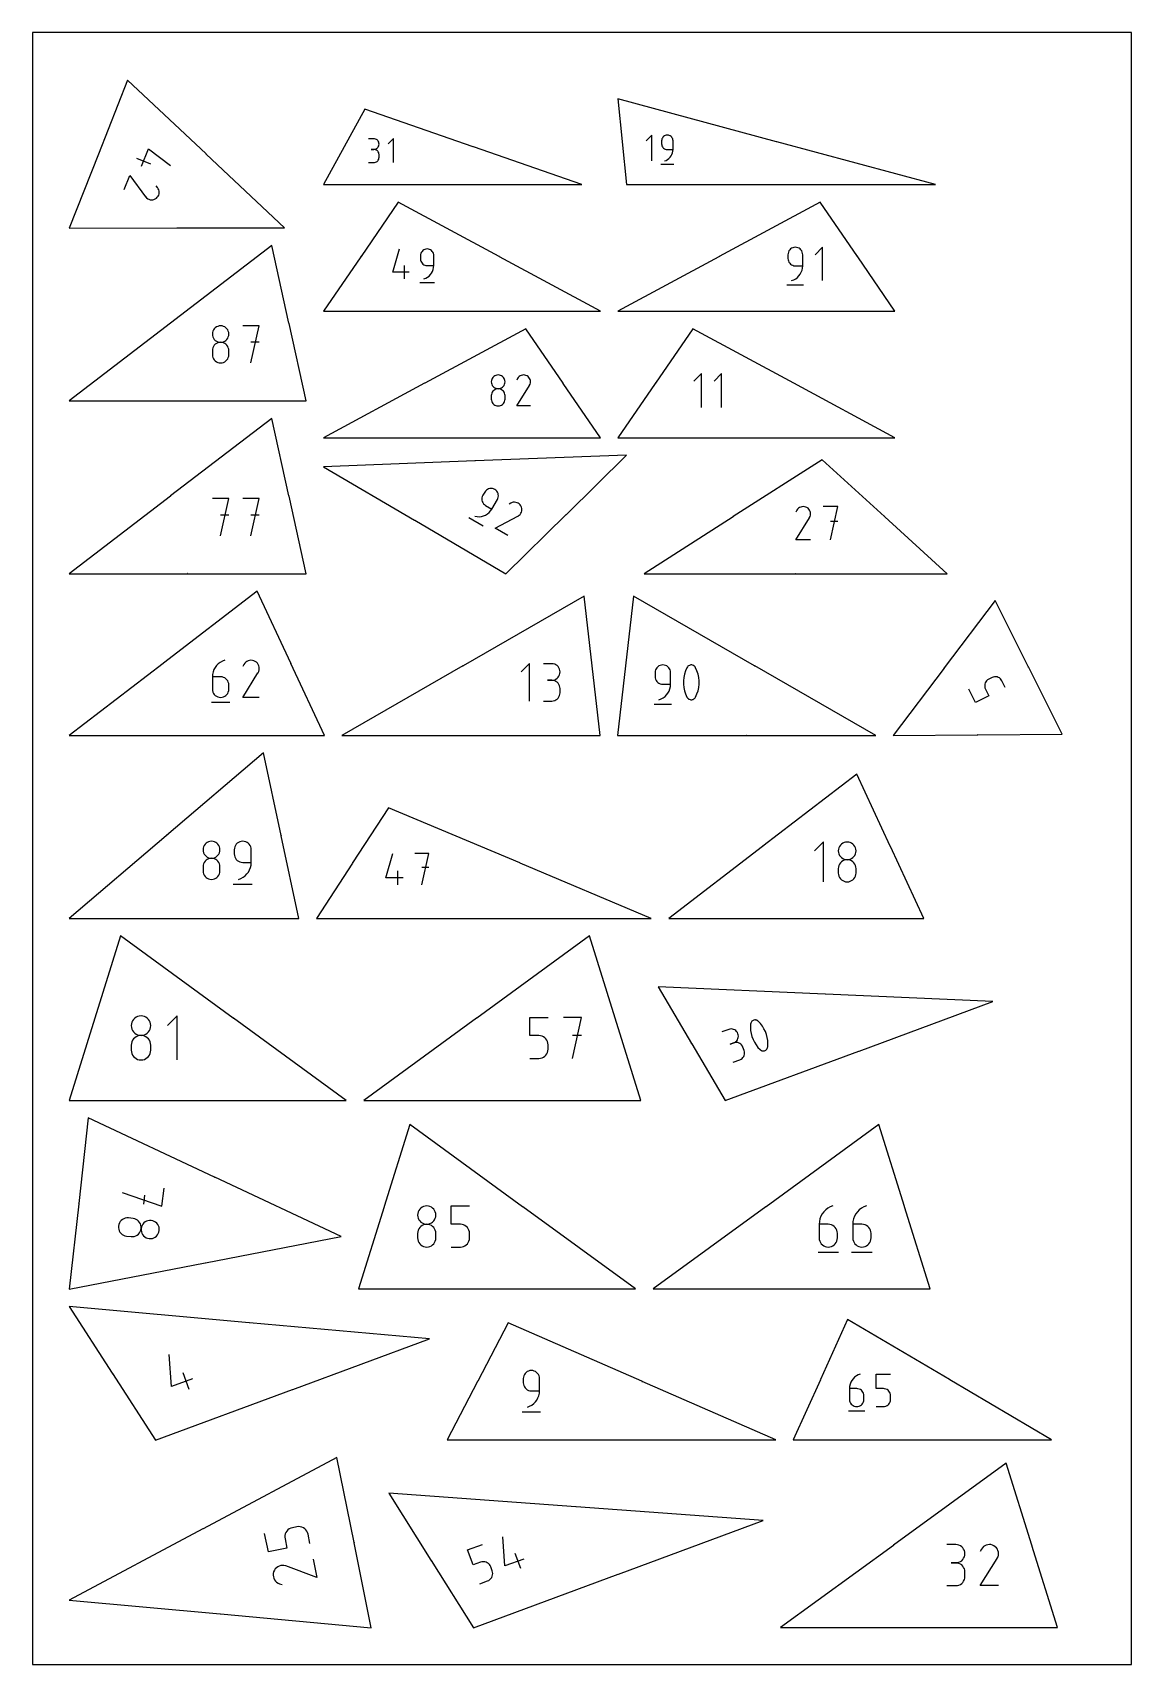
# Model space of a CAD drawing. Extents: x 0 to 200, y 0 to 297.
import ezdxf

# ---------------------------------------------------------------- set-up
doc = ezdxf.new("R2010")
doc.units = 0

msp = doc.modelspace()

# ---------------------------------------------------------------- linework, layer by layer
at = {"layer": 'annotation', "color": 1}
for p, q in [((56.714066, 276.145224), (56.71404, 276.144763)), ((56.71404, 276.144763), (56.714093, 276.144308)), ((56.714174, 276.145681), (56.714066, 276.145224)), ((56.714093, 276.144308), (56.714221, 276.143869)), ((56.714367, 276.146124), (56.714174, 276.145681)), ((56.714221, 276.143869), (56.714422, 276.143458)), ((56.714636, 276.146525), (56.714367, 276.146124)), ((56.714367, 276.146124), (56.714367, 276.146124)), ((56.714422, 276.143458), (56.714692, 276.143084)), ((56.714963, 276.146863), (56.714636, 276.146525)), ((56.714692, 276.143084), (56.715029, 276.142758)), ((56.715337, 276.147133), (56.714963, 276.146863)), ((56.715029, 276.142758), (56.715429, 276.14249)), ((56.715748, 276.147335), (56.715337, 276.147133)), ((56.715429, 276.14249), (56.715429, 276.14249)), ((56.715429, 276.14249), (56.715872, 276.142297)), ((56.716186, 276.147463), (56.715748, 276.147335)), ((56.715872, 276.142297), (56.71633, 276.142188)), ((56.716641, 276.147516), (56.716186, 276.147463)), ((56.71633, 276.142188), (56.716792, 276.142162)), ((56.717102, 276.14749), (56.716641, 276.147516)), ((56.716792, 276.142162), (56.717247, 276.142214)), ((56.717558, 276.147382), (56.717102, 276.14749)), ((56.717247, 276.142214), (56.717686, 276.142343)), ((56.717999, 276.14719), (56.717558, 276.147382)), ((56.717686, 276.142343), (56.718098, 276.142544)), ((56.717999, 276.14719), (56.717999, 276.14719)), ((56.718402, 276.146921), (56.717999, 276.14719)), ((56.718098, 276.142544), (56.718472, 276.142814)), ((56.71874, 276.146594), (56.718402, 276.146921)), ((56.718472, 276.142814), (56.718799, 276.143152)), ((56.719011, 276.146219), (56.71874, 276.146594)), ((56.718767, 276.142653), (56.718741, 276.142192)), ((56.718741, 276.142192), (56.718793, 276.141737)), ((56.718875, 276.14311), (56.718767, 276.142653)), ((56.718793, 276.141737), (56.718922, 276.141298)), ((56.718799, 276.143152), (56.719067, 276.143553)), ((56.719067, 276.143553), (56.718875, 276.14311)), ((56.718922, 276.141298), (56.719124, 276.140886)), ((56.719213, 276.145808), (56.719011, 276.146219)), ((56.719067, 276.143553), (56.71926, 276.143995)), ((56.719336, 276.143954), (56.719067, 276.143553)), ((56.719067, 276.143553), (56.719067, 276.143553)), ((56.719067, 276.143553), (56.719067, 276.143553)), ((56.719341, 276.145369), (56.719213, 276.145808)), ((56.71926, 276.143995), (56.719368, 276.144453)), ((56.719663, 276.144292), (56.719336, 276.143954)), ((56.719394, 276.144914), (56.719341, 276.145369)), ((56.719368, 276.144453), (56.719394, 276.144914)), ((56.720037, 276.144562), (56.719663, 276.144292)), ((56.720449, 276.144764), (56.720037, 276.144562)), ((56.720887, 276.144892), (56.720449, 276.144764)), ((56.721343, 276.144944), (56.720887, 276.144892)), ((56.721804, 276.144918), (56.721343, 276.144944)), ((56.722262, 276.144809), (56.721804, 276.144918)), ((56.722706, 276.144616), (56.722262, 276.144809)), ((56.723876, 276.143976), (56.722706, 276.144616)), ((56.722706, 276.144616), (56.722706, 276.144616)), ((56.724278, 276.143707), (56.723876, 276.143976)), ((56.724616, 276.14338), (56.724278, 276.143707)), ((56.724886, 276.143006), (56.724616, 276.14338)), ((56.725087, 276.142595), (56.724886, 276.143006)), ((56.725214, 276.142157), (56.725087, 276.142595)), ((56.725131, 276.140784), (56.725239, 276.141241)), ((56.725266, 276.141702), (56.725214, 276.142157)), ((56.725239, 276.141241), (56.725266, 276.141702)), ((62.084724, 277.627542), (61.115367, 277.627542)), ((62.259066, 277.611893), (62.084724, 277.627542)), ((62.423115, 277.566796), (62.259066, 277.611893)), ((62.574143, 277.495025), (62.423115, 277.566796)), ((62.709422, 277.399353), (62.574143, 277.495025)), ((62.826224, 277.282553), (62.709422, 277.399353)), ((62.921819, 277.1474), (62.826224, 277.282553)), ((62.826224, 276.034284), (62.921819, 276.169779)), ((62.99348, 276.996666), (62.921819, 277.1474)), ((62.921819, 276.169779), (62.99348, 276.320989)), ((63.038477, 276.833126), (62.99348, 276.996666)), ((62.99348, 276.320989), (63.038477, 276.485164)), ((63.054082, 276.659553), (63.038477, 276.833126)), ((63.038477, 276.485164), (63.054082, 276.659553)), ((63.054082, 276.659553), (63.054082, 276.659553)), ((65.661644, 277.632606), (64.691191, 276.66188)), ((65.661644, 273.267348), (65.661644, 277.632606)), ((80.210229, 276.135714), (80.217521, 276.141611)), ((80.214091, 276.145717), (80.213537, 276.145196)), ((80.214485, 276.145999), (80.214091, 276.145717)), ((80.21491, 276.146201), (80.214485, 276.145999)), ((80.215355, 276.146324), (80.21491, 276.146201)), ((80.215811, 276.146368), (80.215355, 276.146324)), ((80.216266, 276.146335), (80.215811, 276.146368)), ((80.21671, 276.146225), (80.216266, 276.146335)), ((80.217134, 276.146039), (80.21671, 276.146225)), ((80.217525, 276.145778), (80.217134, 276.146039)), ((80.217521, 276.141611), (80.217529, 276.141616)), ((80.217521, 276.141611), (80.217521, 276.141611)), ((80.217874, 276.145444), (80.217525, 276.145778)), ((80.217529, 276.141616), (80.217537, 276.141621)), ((80.217537, 276.141621), (80.217544, 276.141626)), ((80.217544, 276.141626), (80.217552, 276.141632)), ((80.217552, 276.141632), (80.217559, 276.141637)), ((80.217559, 276.141637), (80.217567, 276.141644)), ((80.217567, 276.141644), (80.217574, 276.14165)), ((80.217574, 276.14165), (80.217582, 276.141657)), ((80.217582, 276.141657), (80.21759, 276.141664)), ((80.21759, 276.141664), (80.217927, 276.142011)), ((80.21759, 276.141664), (80.21759, 276.141664)), ((80.218154, 276.14505), (80.217874, 276.145444)), ((80.217874, 276.145444), (80.217874, 276.145444)), ((80.217927, 276.142011), (80.218189, 276.142402)), ((80.218354, 276.144626), (80.218154, 276.14505)), ((80.218189, 276.142402), (80.218376, 276.142824)), ((80.218476, 276.14418), (80.218354, 276.144626)), ((80.218376, 276.142824), (80.218486, 276.143269)), ((80.21852, 276.143724), (80.218476, 276.14418)), ((80.218486, 276.143269), (80.21852, 276.143724)), ((80.222089, 276.131586), (80.228584, 276.142092)), ((80.228584, 276.142092), (80.223521, 276.143854)), ((107.31923, 277.066118), (107.319134, 277.065556)), ((107.319134, 277.065556), (107.31914, 277.064969)), ((107.31914, 277.064969), (107.31914, 277.064969)), ((107.31914, 277.064969), (107.31925, 277.064394)), ((107.31942, 277.066646), (107.31923, 277.066118)), ((107.31925, 277.064394), (107.319455, 277.063862)), ((107.319695, 277.067129), (107.31942, 277.066646)), ((107.319455, 277.063862), (107.319744, 277.063382)), ((107.320046, 277.067557), (107.319695, 277.067129)), ((107.319744, 277.063382), (107.320109, 277.062963)), ((107.334566, 277.057724), (107.320004, 277.056276)), ((107.320004, 277.056276), (107.323564, 277.053361)), ((107.320466, 277.067921), (107.320046, 277.067557)), ((107.320109, 277.062963), (107.320538, 277.062611)), ((107.320947, 277.06821), (107.320466, 277.067921)), ((107.320538, 277.062611), (107.321022, 277.062337)), ((107.32148, 277.068415), (107.320947, 277.06821)), ((107.321022, 277.062337), (107.32155, 277.062148)), ((107.322056, 277.068525), (107.32148, 277.068415)), ((107.32155, 277.062148), (107.322113, 277.062052)), ((107.326913, 277.069007), (107.322056, 277.068525)), ((107.322056, 277.068525), (107.322056, 277.068525)), ((107.322113, 277.062052), (107.3227, 277.062057)), ((107.3227, 277.062057), (107.324319, 277.062218)), ((107.324319, 277.062218), (107.324895, 277.062328)), ((107.324319, 277.062218), (107.324319, 277.062218)), ((107.324895, 277.062328), (107.325428, 277.062533)), ((107.325428, 277.062533), (107.325908, 277.062823)), ((107.325908, 277.062823), (107.326328, 277.063187)), ((107.326328, 277.063187), (107.32668, 277.063616)), ((107.32668, 277.063616), (107.326954, 277.064099)), ((107.327902, 277.069033), (107.326913, 277.069007)), ((107.327234, 277.065774), (107.326913, 277.069007)), ((107.326954, 277.064099), (107.327144, 277.064627)), ((107.327144, 277.064627), (107.32724, 277.065188)), ((107.32724, 277.065188), (107.327234, 277.065774)), ((107.328866, 277.068918), (107.327902, 277.069033)), ((107.329793, 277.06867), (107.328866, 277.068918)), ((107.330671, 277.068295), (107.329793, 277.06867)), ((107.331485, 277.067802), (107.330671, 277.068295)), ((107.332225, 277.067199), (107.331485, 277.067802)), ((107.332876, 277.066492), (107.332225, 277.067199)), ((107.333426, 277.065689), (107.332876, 277.066492)), ((107.333863, 277.064799), (107.333426, 277.065689)), ((107.333863, 277.064799), (107.333863, 277.064799)), ((107.335884, 277.06296), (107.33516, 277.070241)), ((112.725242, 278.268911), (111.68098, 277.224355)), ((112.725242, 273.571648), (112.725242, 278.268911)), ((114.503115, 277.412006), (114.486274, 277.224355)), ((114.486274, 277.224355), (114.486274, 276.702076)), ((114.486274, 276.702076), (114.486274, 276.702076)), ((114.486274, 276.702076), (114.503115, 276.514435)), ((114.551656, 277.588668), (114.503115, 277.412006)), ((114.503115, 276.514435), (114.551656, 276.337801)), ((114.628924, 277.751379), (114.551656, 277.588668)), ((114.551656, 276.337801), (114.628924, 276.175129)), ((114.731947, 277.897179), (114.628924, 277.751379)), ((114.628924, 276.175129), (114.731947, 276.029375)), ((114.857754, 278.023109), (114.731947, 277.897179)), ((115.00337, 278.126207), (114.857754, 278.023109)), ((115.165825, 278.203513), (115.00337, 278.126207)), ((115.342145, 278.252068), (115.165825, 278.203513)), ((115.529358, 278.268911), (115.342145, 278.252068)), ((115.716959, 278.252068), (115.529358, 278.268911)), ((115.529358, 278.268911), (115.529358, 278.268911)), ((115.893485, 278.203513), (115.716959, 278.252068)), ((116.056, 278.126207), (115.893485, 278.203513)), ((116.201568, 278.023109), (116.056, 278.126207)), ((116.327253, 277.897179), (116.201568, 278.023109)), ((116.430119, 277.751379), (116.327253, 277.897179)), ((116.507229, 277.588668), (116.430119, 277.751379)), ((116.555649, 277.412006), (116.507229, 277.588668)), ((116.572441, 277.224355), (116.555649, 277.412006)), ((116.572441, 275.657815), (116.572441, 277.224355)), ((116.572441, 277.224355), (116.572441, 277.224355)), ((135.436965, 277.058134), (135.43686, 277.057532)), ((135.43686, 277.057532), (135.436863, 277.056939)), ((135.436863, 277.056939), (135.436967, 277.056365)), ((135.437405, 277.059762), (135.436965, 277.058134)), ((135.436965, 277.058134), (135.436965, 277.058134)), ((135.436967, 277.056365), (135.437167, 277.055823)), ((135.437167, 277.055823), (135.437455, 277.055324)), ((135.437616, 277.060335), (135.437405, 277.059762)), ((135.437455, 277.055324), (135.437825, 277.054879)), ((135.437917, 277.060847), (135.437616, 277.060335)), ((135.437825, 277.054879), (135.438269, 277.054501)), ((135.438297, 277.061292), (135.437917, 277.060847)), ((135.438269, 277.054501), (135.43878, 277.0542)), ((135.438742, 277.061661), (135.438297, 277.061292)), ((135.439243, 277.061949), (135.438742, 277.061661)), ((135.43878, 277.0542), (135.439352, 277.05399)), ((135.43917, 277.066305), (135.439064, 277.065703)), ((135.439064, 277.065703), (135.439067, 277.065108)), ((135.439067, 277.065108), (135.439172, 277.064533)), ((135.439381, 277.066876), (135.43917, 277.066305)), ((135.43917, 277.066305), (135.43917, 277.066305)), ((135.439172, 277.064533), (135.439371, 277.06399)), ((135.439786, 277.062149), (135.439243, 277.061949)), ((135.439352, 277.05399), (135.439352, 277.05399)), ((135.439352, 277.05399), (135.439953, 277.053884)), ((135.439371, 277.06399), (135.439659, 277.063489)), ((135.439681, 277.067386), (135.439381, 277.066876)), ((135.439659, 277.063489), (135.440028, 277.063043)), ((135.44006, 277.067829), (135.439681, 277.067386)), ((135.44036, 277.062254), (135.439786, 277.062149)), ((135.439953, 277.053884), (135.440546, 277.053886)), ((135.440028, 277.063043), (135.440471, 277.062663)), ((135.440506, 277.068197), (135.44006, 277.067829)), ((135.440954, 277.062257), (135.44036, 277.062254)), ((135.440471, 277.062663), (135.440982, 277.062362)), ((135.441006, 277.068485), (135.440506, 277.068197)), ((135.440546, 277.053886), (135.44112, 277.05399)), ((135.441555, 277.062151), (135.440954, 277.062257)), ((135.440982, 277.062362), (135.441555, 277.062151)), ((135.441549, 277.068684), (135.441006, 277.068485)), ((135.44112, 277.05399), (135.441663, 277.054188)), ((135.442124, 277.068789), (135.441549, 277.068684)), ((135.442127, 277.06194), (135.441555, 277.062151)), ((135.441555, 277.062151), (135.441555, 277.062151)), ((135.441555, 277.062151), (135.441555, 277.062151)), ((135.441555, 277.062151), (135.442155, 277.062046)), ((135.441663, 277.054188), (135.442163, 277.054475)), ((135.442717, 277.068792), (135.442124, 277.068789)), ((135.442638, 277.061639), (135.442127, 277.06194)), ((135.442155, 277.062046), (135.442749, 277.062049)), ((135.442163, 277.054475), (135.442609, 277.054843)), ((135.442609, 277.054843), (135.442988, 277.055286)), ((135.443082, 277.06126), (135.442638, 277.061639)), ((135.443318, 277.068686), (135.442717, 277.068792)), ((135.442749, 277.062049), (135.443323, 277.062154)), ((135.442988, 277.055286), (135.443289, 277.055798)), ((135.443451, 277.060814), (135.443082, 277.06126)), ((135.443289, 277.055798), (135.4435, 277.056371)), ((135.44389, 277.068475), (135.443318, 277.068686)), ((135.443318, 277.068686), (135.443318, 277.068686)), ((135.443323, 277.062154), (135.443866, 277.062354)), ((135.443739, 277.060313), (135.443451, 277.060814)), ((135.4435, 277.056371), (135.443939, 277.057999)), ((135.443938, 277.05977), (135.443739, 277.060313)), ((135.443866, 277.062354), (135.444367, 277.062642)), ((135.444402, 277.068174), (135.44389, 277.068475)), ((135.444043, 277.059195), (135.443938, 277.05977)), ((135.443939, 277.057999), (135.444045, 277.058601)), ((135.443939, 277.057999), (135.443939, 277.057999)), ((135.444045, 277.058601), (135.444043, 277.059195)), ((135.444367, 277.062642), (135.444813, 277.063011)), ((135.444845, 277.067795), (135.444402, 277.068174)), ((135.444813, 277.063011), (135.445192, 277.063456)), ((135.445214, 277.067349), (135.444845, 277.067795)), ((135.445192, 277.063456), (135.445494, 277.063968)), ((135.445502, 277.066849), (135.445214, 277.067349)), ((135.445494, 277.063968), (135.445705, 277.064542)), ((135.445702, 277.066307), (135.445502, 277.066849)), ((135.445807, 277.065733), (135.445702, 277.066307)), ((135.445705, 277.064542), (135.44581, 277.065141)), ((135.445705, 277.064542), (135.445705, 277.064542)), ((135.44581, 277.065141), (135.445807, 277.065733)), ((11.974539, 274.808801), (11.97257, 274.803814)), ((11.984769, 274.801879), (11.974539, 274.808801)), ((11.977052, 274.815048), (11.977, 274.814594)), ((11.977, 274.814594), (11.977025, 274.814137)), ((11.977025, 274.814137), (11.97713, 274.813687)), ((11.97718, 274.815487), (11.977052, 274.815048)), ((11.97713, 274.813687), (11.977314, 274.813254)), ((11.977383, 274.815902), (11.97718, 274.815487)), ((11.977314, 274.813254), (11.977579, 274.812849)), ((11.977659, 274.816283), (11.977383, 274.815902)), ((11.977579, 274.812849), (11.978078, 274.812275)), ((11.978008, 274.816618), (11.977659, 274.816283)), ((11.978413, 274.816881), (11.978008, 274.816618)), ((11.978008, 274.816618), (11.978008, 274.816618)), ((11.978845, 274.817064), (11.978413, 274.816881)), ((11.979533, 274.806829), (11.978549, 274.804336)), ((11.979296, 274.817167), (11.978845, 274.817064)), ((11.979753, 274.817192), (11.979296, 274.817167)), ((11.980207, 274.81714), (11.979753, 274.817192)), ((11.980646, 274.817012), (11.980207, 274.81714)), ((11.981061, 274.816808), (11.980646, 274.817012)), ((11.98144, 274.81653), (11.981061, 274.816808)), ((11.981773, 274.816178), (11.98144, 274.81653)), ((11.98178, 274.81617), (11.981773, 274.816178)), ((11.981773, 274.816178), (11.981773, 274.816178)), ((11.981786, 274.816162), (11.98178, 274.81617)), ((11.981793, 274.816154), (11.981786, 274.816162)), ((11.981798, 274.816147), (11.981793, 274.816154)), ((11.981804, 274.816139), (11.981798, 274.816147)), ((11.981809, 274.816131), (11.981804, 274.816139)), ((11.981814, 274.816123), (11.981809, 274.816131)), ((11.981819, 274.816115), (11.981814, 274.816123)), ((11.981823, 274.816107), (11.981819, 274.816115)), ((11.987415, 274.808579), (11.981823, 274.816107)), ((11.981823, 274.816107), (11.981823, 274.816107)), ((11.989382, 274.81356), (11.987415, 274.808579)), ((18.906902, 274.068329), (21.473624, 273.054751)), ((19.811871, 272.599081), (21.079058, 275.808027)), ((21.079058, 275.808027), (25.067467, 272.751644)), ((31.570228, 274.848107), (31.570166, 274.847654)), ((31.570166, 274.847654), (31.570181, 274.847198)), ((31.570181, 274.847198), (31.570273, 274.846749)), ((31.570369, 274.848546), (31.570228, 274.848107)), ((31.570273, 274.846749), (31.570442, 274.84632)), ((31.570588, 274.848962), (31.570369, 274.848546)), ((31.570442, 274.84632), (31.570687, 274.845919)), ((31.570887, 274.849343), (31.570588, 274.848962)), ((31.570687, 274.845919), (31.571008, 274.845559)), ((31.5718, 274.850315), (31.570887, 274.849343)), ((31.570887, 274.849343), (31.570887, 274.849343)), ((31.571008, 274.845559), (31.571008, 274.845559)), ((31.571008, 274.845559), (31.571388, 274.845261)), ((31.571388, 274.845261), (31.571802, 274.845042)), ((31.572162, 274.850637), (31.5718, 274.850315)), ((31.571802, 274.845042), (31.572242, 274.8449)), ((31.572563, 274.850882), (31.572162, 274.850637)), ((31.572242, 274.8449), (31.572695, 274.844836)), ((31.572993, 274.851051), (31.572563, 274.850882)), ((31.572695, 274.844836), (31.573151, 274.84485)), ((31.573442, 274.851142), (31.572993, 274.851051)), ((31.573151, 274.84485), (31.573599, 274.84494)), ((31.573899, 274.851157), (31.573442, 274.851142)), ((31.573599, 274.84494), (31.574029, 274.845108)), ((31.574353, 274.851094), (31.573899, 274.851157)), ((31.574029, 274.845108), (31.57443, 274.845353)), ((31.574793, 274.850953), (31.574353, 274.851094)), ((31.57443, 274.845353), (31.574791, 274.845675)), ((31.574813, 274.852988), (31.57475, 274.852534)), ((31.57475, 274.852534), (31.574764, 274.852077)), ((31.574764, 274.852077), (31.574855, 274.851628)), ((31.574791, 274.845675), (31.575705, 274.846647)), ((31.575208, 274.850734), (31.574793, 274.850953)), ((31.574955, 274.853428), (31.574813, 274.852988)), ((31.574855, 274.851628), (31.575023, 274.851197)), ((31.575174, 274.853844), (31.574955, 274.853428)), ((31.575023, 274.851197), (31.575268, 274.850797)), ((31.575473, 274.854225), (31.575174, 274.853844)), ((31.575589, 274.850436), (31.575208, 274.850734)), ((31.575268, 274.850797), (31.575589, 274.850436)), ((31.575833, 274.854545), (31.575473, 274.854225)), ((31.575473, 274.854225), (31.575473, 274.854225)), ((31.57591, 274.850075), (31.575589, 274.850436)), ((31.575589, 274.850436), (31.575589, 274.850436)), ((31.575589, 274.850436), (31.575589, 274.850436)), ((31.575589, 274.850436), (31.575969, 274.850138)), ((31.575705, 274.846647), (31.576003, 274.847028)), ((31.575705, 274.846647), (31.575705, 274.846647)), ((31.576233, 274.854789), (31.575833, 274.854545)), ((31.576154, 274.849674), (31.57591, 274.850075)), ((31.575969, 274.850138), (31.576384, 274.849919)), ((31.576003, 274.847028), (31.576223, 274.847444)), ((31.576323, 274.849244), (31.576154, 274.849674)), ((31.576223, 274.847444), (31.576365, 274.847884)), ((31.576663, 274.854957), (31.576233, 274.854789)), ((31.576258, 274.840628), (31.585322, 274.843047)), ((31.580163, 274.83696), (31.576258, 274.840628)), ((31.576414, 274.848795), (31.576323, 274.849244)), ((31.576365, 274.847884), (31.576428, 274.848338)), ((31.576384, 274.849919), (31.576824, 274.849778)), ((31.576428, 274.848338), (31.576414, 274.848795)), ((31.577111, 274.855048), (31.576663, 274.854957)), ((31.576824, 274.849778), (31.577278, 274.849715)), ((31.577568, 274.855062), (31.577111, 274.855048)), ((31.577278, 274.849715), (31.577735, 274.84973)), ((31.578021, 274.854999), (31.577568, 274.855062)), ((31.577735, 274.84973), (31.578184, 274.849821)), ((31.578461, 274.854858), (31.578021, 274.854999)), ((31.578184, 274.849821), (31.578615, 274.84999)), ((31.578876, 274.854638), (31.578461, 274.854858)), ((31.578615, 274.84999), (31.579016, 274.850235)), ((31.579257, 274.854341), (31.578876, 274.854638)), ((31.579016, 274.850235), (31.579378, 274.850557)), ((31.579578, 274.85398), (31.579257, 274.854341)), ((31.579257, 274.854341), (31.579257, 274.854341)), ((31.579378, 274.850557), (31.579674, 274.850936)), ((31.579378, 274.850557), (31.579378, 274.850557)), ((31.579822, 274.853579), (31.579578, 274.85398)), ((31.579674, 274.850936), (31.579893, 274.851351)), ((31.579991, 274.853149), (31.579822, 274.853579)), ((31.579893, 274.851351), (31.580034, 274.85179)), ((31.580082, 274.8527), (31.579991, 274.853149)), ((31.580034, 274.85179), (31.580097, 274.852244)), ((31.580097, 274.852244), (31.580082, 274.8527)), ((31.58386, 274.848196), (31.583142, 274.847945)), ((31.584335, 274.848294), (31.58386, 274.848196)), ((31.584805, 274.848305), (31.584335, 274.848294)), ((31.585262, 274.848236), (31.584805, 274.848305)), ((31.585697, 274.848091), (31.585262, 274.848236)), ((31.585322, 274.843047), (31.585332, 274.843048)), ((31.585322, 274.843047), (31.585322, 274.843047)), ((31.585332, 274.843048), (31.585341, 274.84305)), ((31.585341, 274.84305), (31.58535, 274.843052)), ((31.58535, 274.843052), (31.585359, 274.843054)), ((31.585359, 274.843054), (31.585368, 274.843056)), ((31.585368, 274.843056), (31.585378, 274.843058)), ((31.585378, 274.843058), (31.585387, 274.843061)), ((31.585387, 274.843061), (31.585397, 274.843064)), ((31.585397, 274.843064), (31.585407, 274.843068)), ((31.585407, 274.843068), (31.585857, 274.843248)), ((31.585407, 274.843068), (31.585407, 274.843068)), ((31.586099, 274.847875), (31.585697, 274.848091)), ((31.585857, 274.843248), (31.586255, 274.843498)), ((31.58646, 274.847594), (31.586099, 274.847875)), ((31.586255, 274.843498), (31.586598, 274.843808)), ((31.586772, 274.847252), (31.58646, 274.847594)), ((31.586598, 274.843808), (31.58688, 274.844169)), ((31.587023, 274.846854), (31.586772, 274.847252)), ((31.58688, 274.844169), (31.587096, 274.844572)), ((31.587206, 274.846406), (31.587023, 274.846854)), ((31.587096, 274.844572), (31.587242, 274.845006)), ((31.587302, 274.845933), (31.587206, 274.846406)), ((31.587206, 274.846406), (31.587206, 274.846406)), ((31.587242, 274.845006), (31.587312, 274.845463)), ((31.587312, 274.845463), (31.587302, 274.845933)), ((56.709317, 276.136587), (56.709286, 276.13613)), ((56.709286, 276.13613), (56.709334, 276.13567)), ((56.709425, 276.13703), (56.709317, 276.136587)), ((56.709334, 276.13567), (56.709463, 276.135218)), ((56.709607, 276.137451), (56.709425, 276.13703)), ((56.709463, 276.135218), (56.709676, 276.134783)), ((56.70986, 276.137838), (56.709607, 276.137451)), ((56.709676, 276.134783), (56.710099, 276.13415)), ((56.710182, 276.138181), (56.70986, 276.137838)), ((56.71057, 276.138471), (56.710182, 276.138181)), ((56.711004, 276.138682), (56.71057, 276.138471)), ((56.71057, 276.138471), (56.71057, 276.138471)), ((56.711456, 276.13881), (56.711004, 276.138682)), ((56.711916, 276.138856), (56.711456, 276.13881)), ((56.712373, 276.138824), (56.711916, 276.138856)), ((56.712817, 276.138716), (56.712373, 276.138824)), ((56.713237, 276.138534), (56.712817, 276.138716)), ((56.713623, 276.13828), (56.713237, 276.138534)), ((56.713965, 276.137957), (56.713623, 276.13828)), ((56.714252, 276.137567), (56.713965, 276.137957)), ((56.714258, 276.137558), (56.714252, 276.137567)), ((56.714252, 276.137567), (56.714252, 276.137567)), ((56.714264, 276.137549), (56.714258, 276.137558)), ((56.714269, 276.137541), (56.714264, 276.137549)), ((56.714274, 276.137532), (56.714269, 276.137541)), ((56.714278, 276.137524), (56.714274, 276.137532)), ((56.714282, 276.137516), (56.714278, 276.137524)), ((56.714286, 276.137507), (56.714282, 276.137516)), ((56.71429, 276.137499), (56.714286, 276.137507)), ((56.714294, 276.13749), (56.71429, 276.137499)), ((56.71891, 276.129322), (56.714294, 276.13749)), ((56.714294, 276.13749), (56.714294, 276.13749)), ((56.721481, 276.134023), (56.71891, 276.129322)), ((56.719124, 276.140886), (56.719395, 276.140512)), ((56.719395, 276.140512), (56.719733, 276.140185)), ((56.719733, 276.140185), (56.720135, 276.139916)), ((56.720135, 276.139916), (56.721305, 276.139276)), ((56.721305, 276.139276), (56.721305, 276.139276)), ((56.721305, 276.139276), (56.721749, 276.139082)), ((56.721749, 276.139082), (56.722206, 276.138974)), ((56.722206, 276.138974), (56.722667, 276.138948)), ((56.722667, 276.138948), (56.723121, 276.139001)), ((56.723121, 276.139001), (56.723559, 276.13913)), ((56.723559, 276.13913), (56.72397, 276.139332)), ((56.72397, 276.139332), (56.724343, 276.139603)), ((56.724343, 276.139603), (56.724669, 276.139941)), ((56.724669, 276.139941), (56.724938, 276.140342)), ((56.724938, 276.140342), (56.725131, 276.140784)), ((56.724938, 276.140342), (56.724938, 276.140342)), ((61.115367, 273.267485), (62.084724, 273.267485)), ((62.084724, 275.688826), (61.599361, 275.688826)), ((61.599361, 275.688826), (62.084724, 275.688826)), ((62.084724, 275.688826), (62.259066, 275.704478)), ((62.259066, 275.673178), (62.084724, 275.688826)), ((62.084724, 275.688826), (62.084724, 275.688826)), ((62.084724, 273.267485), (62.259066, 273.283124)), ((62.084724, 273.267485), (62.084724, 273.267485)), ((62.259066, 275.704478), (62.423115, 275.749601)), ((62.423115, 275.628081), (62.259066, 275.673178)), ((62.259066, 273.283124), (62.423115, 273.328199)), ((62.423115, 275.749601), (62.574143, 275.821444)), ((62.574143, 275.55631), (62.423115, 275.628081)), ((62.423115, 273.328199), (62.574143, 273.399941)), ((62.574143, 275.821444), (62.709422, 275.917255)), ((62.709422, 275.460637), (62.574143, 275.55631)), ((62.574143, 273.399941), (62.709422, 273.495583)), ((62.709422, 275.917255), (62.826224, 276.034284)), ((62.826224, 275.343838), (62.709422, 275.460637)), ((62.709422, 273.495583), (62.826224, 273.612361)), ((62.921819, 275.208684), (62.826224, 275.343838)), ((62.826224, 273.612361), (62.921819, 273.747505)), ((62.99348, 275.057951), (62.921819, 275.208684)), ((62.921819, 273.747505), (62.99348, 273.89825)), ((63.038477, 274.894411), (62.99348, 275.057951)), ((62.99348, 273.89825), (63.038477, 274.061828)), ((63.054082, 274.720837), (63.038477, 274.894411)), ((63.038477, 274.061828), (63.054082, 274.235474)), ((63.054082, 274.235474), (63.054082, 274.720837)), ((63.054082, 274.720837), (63.054082, 274.720837)), ((80.215286, 276.133954), (80.210229, 276.135714)), ((80.226819, 276.137021), (80.224288, 276.137902)), ((114.731947, 276.029375), (114.857754, 275.903494)), ((114.857754, 275.903494), (115.00337, 275.800443)), ((115.00337, 275.800443), (115.165825, 275.723175)), ((115.007374, 273.571648), (115.305665, 273.682806)), ((115.007374, 273.571648), (115.007374, 273.571648)), ((115.165825, 275.723175), (115.342145, 275.674647)), ((115.305665, 273.682806), (115.579459, 273.833056)), ((115.342145, 275.674647), (115.529358, 275.657815)), ((115.529358, 275.657815), (116.572441, 275.657815)), ((115.579459, 273.833056), (115.825927, 274.01857)), ((115.825927, 274.01857), (116.04224, 274.235519)), ((116.04224, 274.235519), (116.225567, 274.480076)), ((116.225567, 274.480076), (116.373081, 274.748413)), ((116.373081, 274.748413), (116.48195, 275.0367)), ((116.48195, 275.0367), (116.549347, 275.34111)), ((116.549347, 275.34111), (116.572441, 275.657815)), ((16.65744, 268.372068), (17.671018, 270.93879)), ((17.671018, 270.93879), (20.552628, 267.059282)), ((114.355926, 272.98449), (116.704557, 272.98449)), ((22.739742, 268.738192), (22.483006, 269.034385)), ((22.876576, 268.52956), (22.739742, 268.738192)), ((22.841037, 267.164869), (22.945633, 267.378854)), ((22.971524, 268.306584), (22.876576, 268.52956)), ((22.945633, 267.378854), (23.011639, 267.605399)), ((23.025244, 268.074645), (22.971524, 268.306584)), ((23.011639, 267.605399), (23.038396, 267.839123)), ((23.038396, 267.839123), (23.025244, 268.074645)), ((76.452602, 269.267816), (76.452486, 269.266659)), ((76.452486, 269.266659), (76.452486, 269.265498)), ((76.452486, 269.265498), (76.452602, 269.26434)), ((76.452835, 269.26896), (76.452602, 269.267816)), ((76.452602, 269.26434), (76.452835, 269.263196)), ((76.453184, 269.270081), (76.452835, 269.26896)), ((76.452835, 269.263196), (76.453184, 269.262073)), ((76.453649, 269.27117), (76.453184, 269.270081)), ((76.453184, 269.262073), (76.453649, 269.260982)), ((76.453805, 269.271428), (76.453649, 269.27117)), ((76.453649, 269.27117), (76.453649, 269.27117)), ((76.453649, 269.260982), (76.453649, 269.260982)), ((76.453649, 269.260982), (76.453709, 269.260872)), ((76.453709, 269.260872), (76.453776, 269.260766)), ((76.453776, 269.260766), (76.45385, 269.260666)), ((76.454, 269.271648), (76.453805, 269.271428)), ((76.45385, 269.260666), (76.453932, 269.260572)), ((76.453932, 269.260572), (76.454019, 269.260485)), ((76.454226, 269.271828), (76.454, 269.271648)), ((76.454019, 269.260485), (76.454113, 269.260404)), ((76.454113, 269.260404), (76.454212, 269.260331)), ((76.454212, 269.260331), (76.454316, 269.260265)), ((76.454478, 269.271966), (76.454226, 269.271828)), ((76.454316, 269.260265), (76.454424, 269.260208)), ((76.454424, 269.260208), (76.454424, 269.260208)), ((76.454424, 269.260208), (76.454708, 269.260101)), ((76.454748, 269.27206), (76.454478, 269.271966)), ((76.454708, 269.260101), (76.454997, 269.260047)), ((76.455031, 269.272107), (76.454748, 269.27206)), ((76.454997, 269.260047), (76.455287, 269.260044)), ((76.45532, 269.272105), (76.455031, 269.272107)), ((76.455287, 269.260044), (76.455571, 269.260091)), ((76.455607, 269.272053), (76.45532, 269.272105)), ((76.455571, 269.260091), (76.455842, 269.260184)), ((76.455888, 269.271948), (76.455607, 269.272053)), ((76.455842, 269.260184), (76.456094, 269.260322)), ((76.455888, 269.271948), (76.455888, 269.271948)), ((76.456, 269.271888), (76.455888, 269.271948)), ((76.456107, 269.271821), (76.456, 269.271888)), ((76.456094, 269.260322), (76.45632, 269.260502)), ((76.456207, 269.271747), (76.456107, 269.271821)), ((76.456302, 269.271666), (76.456207, 269.271747)), ((76.45639, 269.271578), (76.456302, 269.271666)), ((76.45632, 269.260502), (76.456514, 269.260723)), ((76.456471, 269.271485), (76.45639, 269.271578)), ((76.456545, 269.271385), (76.456471, 269.271485)), ((76.456514, 269.260723), (76.45667, 269.260983)), ((76.456611, 269.271281), (76.456545, 269.271385)), ((76.45667, 269.271171), (76.456611, 269.271281)), ((76.457133, 269.270079), (76.45667, 269.271171)), ((76.45667, 269.271171), (76.45667, 269.271171)), ((76.45667, 269.260983), (76.457133, 269.262072)), ((76.45667, 269.260983), (76.45667, 269.260983)), ((76.457481, 269.268957), (76.457133, 269.270079)), ((76.457133, 269.262072), (76.457481, 269.263192)), ((76.457712, 269.267812), (76.457481, 269.268957)), ((76.457481, 269.263192), (76.457712, 269.264336)), ((76.457828, 269.266654), (76.457712, 269.267812)), ((76.457712, 269.264336), (76.457828, 269.265493)), ((76.457828, 269.265493), (76.457828, 269.266654)), ((76.462396, 269.263157), (76.462359, 269.262696)), ((76.462359, 269.262696), (76.4624, 269.262239)), ((76.46236, 269.272108), (76.467726, 269.272108)), ((76.462516, 269.263613), (76.462396, 269.263157)), ((76.4624, 269.262239), (76.462519, 269.261797)), ((76.46272, 269.264052), (76.462516, 269.263613)), ((76.462519, 269.261797), (76.46271, 269.26138)), ((76.46271, 269.26138), (76.462972, 269.260998)), ((76.462725, 269.264062), (76.46272, 269.264052)), ((76.46272, 269.264052), (76.46272, 269.264052)), ((76.46273, 269.264071), (76.462725, 269.264062)), ((76.462735, 269.26408), (76.46273, 269.264071)), ((76.46274, 269.264088), (76.462735, 269.26408)), ((76.462746, 269.264096), (76.46274, 269.264088)), ((76.462751, 269.264103), (76.462746, 269.264096)), ((76.462756, 269.264111), (76.462751, 269.264103)), ((76.462762, 269.264118), (76.462756, 269.264111)), ((76.462768, 269.264126), (76.462762, 269.264118)), ((76.467726, 269.272108), (76.462768, 269.264126)), ((76.462768, 269.264126), (76.462768, 269.264126)), ((76.462972, 269.260998), (76.463302, 269.260662)), ((76.463302, 269.260662), (76.463696, 269.260382)), ((76.463696, 269.260382), (76.463696, 269.260382)), ((76.463696, 269.260382), (76.464137, 269.26018)), ((76.464137, 269.26018), (76.464593, 269.260063)), ((76.464593, 269.260063), (76.465055, 269.260026)), ((76.465055, 269.260026), (76.465512, 269.260069)), ((76.465512, 269.260069), (76.465953, 269.260187)), ((76.465953, 269.260187), (76.46637, 269.260379)), ((76.46637, 269.260379), (76.466751, 269.260642)), ((76.466751, 269.260642), (76.467087, 269.260973)), ((76.467087, 269.260973), (76.467366, 269.261369)), ((76.467366, 269.261369), (76.467718, 269.262045)), ((136.208932, 269.270692), (136.20888, 269.270107)), ((136.20888, 269.270107), (136.20888, 269.268488)), ((136.20888, 269.268488), (136.20888, 269.268488)), ((136.20888, 269.268488), (136.208932, 269.267904)), ((136.215379, 269.258727), (136.20888, 269.258727)), ((136.209084, 269.271242), (136.208932, 269.270692)), ((136.208932, 269.267904), (136.209083, 269.267354)), ((136.209083, 269.267354), (136.209324, 269.266849)), ((136.209324, 269.271749), (136.209084, 269.271242)), ((136.209645, 269.272203), (136.209324, 269.271749)), ((136.209324, 269.266849), (136.209645, 269.266396)), ((136.210037, 269.272595), (136.209645, 269.272203)), ((136.209645, 269.266396), (136.210037, 269.266005)), ((136.210491, 269.272916), (136.210037, 269.272595)), ((136.210037, 269.266005), (136.21049, 269.265685)), ((136.21049, 269.265685), (136.210997, 269.265446)), ((136.210997, 269.273157), (136.210491, 269.272916)), ((136.211546, 269.273308), (136.210997, 269.273157)), ((136.210997, 269.265446), (136.211546, 269.265295)), ((136.212129, 269.27336), (136.211546, 269.273308)), ((136.211546, 269.265295), (136.212129, 269.265243)), ((136.215379, 269.27336), (136.212129, 269.27336)), ((136.212129, 269.27336), (136.212129, 269.27336)), ((136.212129, 269.265243), (136.215379, 269.265243)), ((136.215379, 269.265243), (136.215379, 269.258727)), ((136.220866, 269.27336), (136.220866, 269.258727)), ((136.220866, 269.258727), (136.224119, 269.261981)), ((20.552628, 267.059282), (20.552628, 267.059282)), ((20.552628, 267.059282), (20.555017, 267.055062)), ((20.555017, 267.055062), (20.557481, 267.050945)), ((20.557481, 267.050945), (20.560045, 267.046904)), ((20.560045, 267.046904), (20.562729, 267.042908)), ((20.562729, 267.042908), (20.565557, 267.038927)), ((20.565557, 267.038927), (20.568553, 267.034933)), ((20.568553, 267.034933), (20.571738, 267.030894)), ((20.571738, 267.030894), (20.575135, 267.026782)), ((20.575135, 267.026782), (20.578767, 267.022567)), ((20.578767, 267.022567), (20.578767, 267.022567)), ((20.578767, 267.022567), (20.750356, 266.841608)), ((20.750356, 266.841608), (20.945719, 266.698332)), ((20.945719, 266.698332), (21.159376, 266.593281)), ((21.159376, 266.593281), (21.38585, 266.526998)), ((21.38585, 266.526998), (21.619661, 266.500026)), ((21.619661, 266.500026), (21.855331, 266.512907)), ((21.855331, 266.512907), (22.087382, 266.566185)), ((22.087382, 266.566185), (22.310335, 266.660402)), ((22.310335, 266.660402), (22.518712, 266.796101)), ((22.518712, 266.796101), (22.69851, 266.968824)), ((22.518712, 266.796101), (22.518712, 266.796101)), ((22.69851, 266.968824), (22.841037, 267.164869)), ((26.257748, 261.392644), (26.257643, 261.39158)), ((26.257643, 261.39158), (26.257645, 261.390512)), ((26.257645, 261.390512), (26.257754, 261.389448)), ((26.25796, 261.393695), (26.257748, 261.392644)), ((26.257754, 261.389448), (26.25797, 261.388397)), ((26.258278, 261.394726), (26.25796, 261.393695)), ((26.25797, 261.388397), (26.258293, 261.387366)), ((26.258704, 261.395728), (26.258278, 261.394726)), ((26.258293, 261.387366), (26.258722, 261.386364)), ((26.258847, 261.395965), (26.258704, 261.395728)), ((26.258704, 261.395728), (26.258704, 261.395728)), ((26.258722, 261.386364), (26.258722, 261.386364)), ((26.258722, 261.386364), (26.258777, 261.386263)), ((26.258777, 261.386263), (26.258839, 261.386166)), ((26.258839, 261.386166), (26.258907, 261.386074)), ((26.259025, 261.396168), (26.258847, 261.395965)), ((26.258907, 261.386074), (26.258982, 261.385988)), ((26.258982, 261.385988), (26.259063, 261.385907)), ((26.259233, 261.396334), (26.259025, 261.396168)), ((26.259063, 261.385907), (26.259149, 261.385833)), ((26.259149, 261.385833), (26.259241, 261.385766)), ((26.259464, 261.396461), (26.259233, 261.396334)), ((26.259241, 261.385766), (26.259336, 261.385706)), ((26.259336, 261.385706), (26.259436, 261.385654)), ((26.259436, 261.385654), (26.259436, 261.385654)), ((26.259436, 261.385654), (26.259696, 261.385556)), ((26.259712, 261.396548), (26.259464, 261.396461)), ((26.259696, 261.385556), (26.259963, 261.385507)), ((26.259972, 261.396591), (26.259712, 261.396548)), ((26.259963, 261.385507), (26.260229, 261.385505)), ((26.260238, 261.396591), (26.259972, 261.396591)), ((26.260229, 261.385505), (26.26049, 261.385548)), ((26.260502, 261.396543), (26.260238, 261.396591)), ((26.26049, 261.385548), (26.260739, 261.385634)), ((26.260761, 261.396447), (26.260502, 261.396543)), ((26.260739, 261.385634), (26.26097, 261.385761)), ((26.260761, 261.396447), (26.260761, 261.396447)), ((26.260864, 261.396392), (26.260761, 261.396447)), ((26.260962, 261.396331), (26.260864, 261.396392)), ((26.261054, 261.396263), (26.260962, 261.396331)), ((26.26097, 261.385761), (26.261178, 261.385928)), ((26.261141, 261.396188), (26.261054, 261.396263)), ((26.261222, 261.396108), (26.261141, 261.396188)), ((26.261178, 261.385928), (26.261356, 261.386131)), ((26.261297, 261.396022), (26.261222, 261.396108)), ((26.261365, 261.395931), (26.261297, 261.396022)), ((26.261356, 261.386131), (26.261499, 261.38637)), ((26.261426, 261.395835), (26.261365, 261.395931)), ((26.261481, 261.395734), (26.261426, 261.395835)), ((26.261908, 261.394732), (26.261481, 261.395734)), ((26.261481, 261.395734), (26.261481, 261.395734)), ((26.261499, 261.38637), (26.261922, 261.387372)), ((26.261499, 261.38637), (26.261499, 261.38637)), ((26.262229, 261.3937), (26.261908, 261.394732)), ((26.261922, 261.387372), (26.26224, 261.388402)), ((26.262444, 261.392649), (26.262229, 261.3937)), ((26.26224, 261.388402), (26.262451, 261.389454)), ((26.262553, 261.391585), (26.262444, 261.392649)), ((26.262451, 261.389454), (26.262555, 261.390517)), ((26.262555, 261.390517), (26.262553, 261.391585)), ((26.266713, 261.394136), (26.272879, 261.394148)), ((26.268556, 261.396609), (26.268566, 261.391677)), ((26.272879, 261.394148), (26.270433, 261.385508)), ((59.759707, 256.145983), (59.753989, 256.15289)), ((59.763192, 256.151059), (59.759707, 256.145983)), ((59.764179, 256.148142), (59.760119, 256.150929)), ((59.760347, 256.161686), (59.760275, 256.16095)), ((59.760275, 256.16095), (59.760307, 256.160221)), ((59.760307, 256.160221), (59.760441, 256.159509)), ((59.760528, 256.162417), (59.760347, 256.161686)), ((59.760441, 256.159509), (59.760673, 256.158825)), ((59.760528, 256.162417), (59.760528, 256.162417)), ((59.760673, 256.158825), (59.760999, 256.158179)), ((59.760999, 256.158179), (59.761415, 256.157581)), ((59.761415, 256.157581), (59.761919, 256.157042)), ((59.761919, 256.157042), (59.762506, 256.156573)), ((59.7639, 256.158603), (59.762506, 256.156573)), ((59.762506, 256.156573), (59.765545, 256.154487)), ((59.764183, 256.158946), (59.7639, 256.158603)), ((59.764513, 256.159225), (59.764183, 256.158946)), ((59.764879, 256.159438), (59.764513, 256.159225)), ((59.765274, 256.159585), (59.764879, 256.159438)), ((59.765686, 256.159662), (59.765274, 256.159585)), ((59.765545, 256.154487), (59.765545, 256.154487)), ((59.765545, 256.154487), (59.765932, 256.154269)), ((59.766106, 256.159668), (59.765686, 256.159662)), ((59.765932, 256.154269), (59.766341, 256.154128)), ((59.766525, 256.159601), (59.766106, 256.159668)), ((59.766341, 256.154128), (59.766761, 256.154061)), ((59.766933, 256.15946), (59.766525, 256.159601)), ((59.766761, 256.154061), (59.767182, 256.154067)), ((59.76732, 256.159242), (59.766933, 256.15946)), ((59.767182, 256.154067), (59.767595, 256.154143)), ((59.768332, 256.158547), (59.76732, 256.159242)), ((59.76732, 256.159242), (59.76732, 256.159242)), ((59.767595, 256.154143), (59.76799, 256.154289)), ((59.76799, 256.154289), (59.768358, 256.154502)), ((59.768675, 256.158264), (59.768332, 256.158547)), ((59.768358, 256.154502), (59.768688, 256.15478)), ((59.768545, 256.152053), (59.771683, 256.156625)), ((59.768954, 256.157934), (59.768675, 256.158264)), ((59.768688, 256.15478), (59.768971, 256.155122)), ((59.769167, 256.157566), (59.768954, 256.157934)), ((59.768971, 256.155122), (59.769189, 256.15551)), ((59.768971, 256.155122), (59.768971, 256.155122)), ((59.769313, 256.157172), (59.769167, 256.157566)), ((59.769189, 256.15551), (59.76933, 256.155918)), ((59.769391, 256.156759), (59.769313, 256.157172)), ((59.76933, 256.155918), (59.769397, 256.156338)), ((59.769397, 256.156338), (59.769391, 256.156759)), ((65.546122, 253.327899), (66.75221, 257.557735)), ((70.624898, 256.565519), (70.605398, 256.348236)), ((70.605398, 256.348236), (70.605398, 255.743486)), ((70.605398, 255.743486), (70.605398, 255.743486)), ((70.605398, 255.743486), (70.624898, 255.526215)), ((70.681104, 256.770076), (70.624898, 256.565519)), ((70.624898, 255.526215), (70.681104, 255.321689)), ((70.770574, 256.958481), (70.681104, 256.770076)), ((70.889865, 257.127304), (70.770574, 256.958481)), ((71.035537, 257.273118), (70.889865, 257.127304)), ((71.204147, 257.392496), (71.035537, 257.273118)), ((71.392254, 257.48201), (71.204147, 257.392496)), ((71.596417, 257.538232), (71.392254, 257.48201)), ((71.813192, 257.557735), (71.596417, 257.538232)), ((72.030417, 257.538232), (71.813192, 257.557735)), ((71.813192, 257.557735), (71.813192, 257.557735)), ((72.234817, 257.48201), (72.030417, 257.538232)), ((72.422995, 257.392496), (72.234817, 257.48201)), ((72.591549, 257.273118), (72.422995, 257.392496)), ((72.73708, 257.127304), (72.591549, 257.273118)), ((72.856189, 256.958481), (72.73708, 257.127304)), ((72.945476, 256.770076), (72.856189, 256.958481)), ((73.001542, 256.565519), (72.945476, 256.770076)), ((73.020986, 256.348236), (73.001542, 256.565519)), ((73.020986, 254.534328), (73.020986, 256.348236)), ((73.020986, 256.348236), (73.020986, 256.348236)), ((84.962672, 256.154911), (84.968926, 256.161338)), ((84.968093, 256.151992), (84.962672, 256.154911)), ((84.965299, 256.150697), (84.967634, 256.155033)), ((84.970585, 256.14785), (84.972753, 256.146683)), ((84.972753, 256.146683), (84.972753, 256.146683)), ((84.972753, 256.146683), (84.973161, 256.146508)), ((84.973161, 256.146508), (84.973582, 256.146411)), ((84.973502, 256.153265), (84.975843, 256.157613)), ((84.97567, 256.152098), (84.973502, 256.153265)), ((84.973582, 256.146411), (84.974006, 256.14639)), ((84.974006, 256.14639), (84.974424, 256.146441)), ((84.974424, 256.146441), (84.974827, 256.146562)), ((84.974827, 256.146562), (84.975204, 256.14675)), ((84.975204, 256.14675), (84.975547, 256.147002)), ((84.975547, 256.147002), (84.975845, 256.147314)), ((84.97604, 256.151854), (84.97567, 256.152098)), ((84.975843, 256.157613), (84.980179, 256.155278)), ((84.975845, 256.147314), (84.97609, 256.147686)), ((84.976353, 256.151556), (84.97604, 256.151854)), ((84.97609, 256.147686), (84.976672, 256.148766)), ((84.976604, 256.151214), (84.976353, 256.151556)), ((84.976792, 256.150838), (84.976604, 256.151214)), ((84.976672, 256.148766), (84.976847, 256.149174)), ((84.976672, 256.148766), (84.976672, 256.148766)), ((84.976913, 256.150436), (84.976792, 256.150838)), ((84.976847, 256.149174), (84.976943, 256.149595)), ((84.976964, 256.150019), (84.976913, 256.150436)), ((84.976943, 256.149595), (84.976964, 256.150019)), ((124.94899, 256.155141), (124.948935, 256.154687)), ((124.948935, 256.154687), (124.948957, 256.154226)), ((124.948957, 256.154226), (124.949062, 256.153769)), ((124.949122, 256.155579), (124.94899, 256.155141)), ((124.949062, 256.153769), (124.949251, 256.153326)), ((124.949326, 256.155989), (124.949122, 256.155579)), ((124.949251, 256.153326), (124.949251, 256.153326)), ((124.949251, 256.153326), (124.949518, 256.152922)), ((124.949599, 256.156361), (124.949326, 256.155989)), ((124.949518, 256.152922), (124.949843, 256.152582)), ((124.949939, 256.156686), (124.949599, 256.156361)), ((124.949843, 256.152582), (124.950216, 256.152308)), ((124.950342, 256.156952), (124.949939, 256.156686)), ((124.950216, 256.152308), (124.950626, 256.152104)), ((124.950786, 256.157142), (124.950342, 256.156952)), ((124.950342, 256.156952), (124.950342, 256.156952)), ((124.950626, 256.152104), (124.951064, 256.151972)), ((124.951244, 256.157247), (124.950786, 256.157142)), ((124.951064, 256.151972), (124.951519, 256.151917)), ((124.951705, 256.15727), (124.951244, 256.157247)), ((124.951531, 256.150423), (124.951476, 256.149968)), ((124.951476, 256.149968), (124.951499, 256.149506)), ((124.951499, 256.149506), (124.951605, 256.149047)), ((124.951519, 256.151917), (124.95198, 256.15194)), ((124.951662, 256.150861), (124.951531, 256.150423)), ((124.951605, 256.149047), (124.951795, 256.148603)), ((124.951866, 256.151271), (124.951662, 256.150861)), ((124.95216, 256.157215), (124.951705, 256.15727)), ((124.951795, 256.148603), (124.952428, 256.147428)), ((124.952139, 256.151644), (124.951866, 256.151271)), ((124.95198, 256.15194), (124.952438, 256.152044)), ((124.952479, 256.151968), (124.952139, 256.151644)), ((124.952597, 256.157083), (124.95216, 256.157215)), ((124.952428, 256.147428), (124.952428, 256.147428)), ((124.952428, 256.147428), (124.952694, 256.147024)), ((124.952438, 256.152044), (124.952882, 256.152234)), ((124.952882, 256.152234), (124.952479, 256.151968)), ((124.953007, 256.15688), (124.952597, 256.157083)), ((124.952694, 256.147024), (124.953019, 256.146684)), ((124.952882, 256.152234), (124.953285, 256.1525)), ((124.953326, 256.152424), (124.952882, 256.152234)), ((124.952882, 256.152234), (124.952882, 256.152234)), ((124.952882, 256.152234), (124.952882, 256.152234)), ((124.953379, 256.156607), (124.953007, 256.15688)), ((124.953019, 256.146684), (124.953391, 256.146411)), ((124.953285, 256.1525), (124.953625, 256.152825)), ((124.953784, 256.152529), (124.953326, 256.152424)), ((124.953703, 256.156268), (124.953379, 256.156607)), ((124.953391, 256.146411), (124.953801, 256.146208)), ((124.953625, 256.152825), (124.953898, 256.153198)), ((124.953969, 256.155867), (124.953703, 256.156268)), ((124.954245, 256.152552), (124.953784, 256.152529)), ((124.953801, 256.146208), (124.954238, 256.146078)), ((124.953898, 256.153198), (124.954101, 256.153608)), ((124.953969, 256.155867), (124.953969, 256.155867)), ((124.954159, 256.155422), (124.953969, 256.155867)), ((124.954101, 256.153608), (124.954233, 256.154046)), ((124.954265, 256.154963), (124.954159, 256.155422)), ((124.954233, 256.154046), (124.954288, 256.154501)), ((124.954238, 256.146078), (124.954693, 256.146023)), ((124.9547, 256.152497), (124.954245, 256.152552)), ((124.954288, 256.154501), (124.954265, 256.154963)), ((124.954693, 256.146023), (124.955154, 256.146047)), ((124.955138, 256.152365), (124.9547, 256.152497)), ((124.955548, 256.152161), (124.955138, 256.152365)), ((124.955154, 256.146047), (124.955611, 256.146152)), ((124.955921, 256.151887), (124.955548, 256.152161)), ((124.955611, 256.146152), (124.956055, 256.146343)), ((124.956246, 256.151547), (124.955921, 256.151887)), ((124.956055, 256.146343), (124.956458, 256.146608)), ((124.956055, 256.146343), (124.956055, 256.146343)), ((124.956512, 256.151143), (124.956246, 256.151547)), ((124.956458, 256.146608), (124.956798, 256.146932)), ((124.957145, 256.149968), (124.956512, 256.151143)), ((124.956512, 256.151143), (124.956512, 256.151143)), ((124.956798, 256.146932), (124.957071, 256.147304)), ((124.957071, 256.147304), (124.957276, 256.147713)), ((124.957336, 256.149523), (124.957145, 256.149968)), ((124.957276, 256.147713), (124.957407, 256.14815)), ((124.957441, 256.149065), (124.957336, 256.149523)), ((124.957407, 256.14815), (124.957463, 256.148604)), ((124.957463, 256.148604), (124.957441, 256.149065)), ((124.957691, 256.159827), (124.957635, 256.159372)), ((124.957635, 256.159372), (124.957658, 256.158911)), ((124.957658, 256.158911), (124.957763, 256.158454)), ((124.957822, 256.160264), (124.957691, 256.159827)), ((124.957763, 256.158454), (124.957952, 256.158012)), ((124.958026, 256.160674), (124.957822, 256.160264)), ((124.957952, 256.158012), (124.957952, 256.158012)), ((124.957952, 256.158012), (124.958219, 256.157608)), ((124.9583, 256.161047), (124.958026, 256.160674)), ((124.958219, 256.157608), (124.958544, 256.157267)), ((124.958639, 256.161371), (124.9583, 256.161047)), ((124.958544, 256.157267), (124.958916, 256.156994)), ((124.959042, 256.161637), (124.958639, 256.161371)), ((124.958916, 256.156994), (124.959327, 256.156789)), ((124.959486, 256.161827), (124.959042, 256.161637)), ((124.959042, 256.161637), (124.959042, 256.161637)), ((124.959327, 256.156789), (124.959765, 256.156658)), ((124.959944, 256.161932), (124.959486, 256.161827)), ((124.959765, 256.156658), (124.96022, 256.156602)), ((124.960406, 256.161955), (124.959944, 256.161932)), ((124.960232, 256.155108), (124.960177, 256.154653)), ((124.960177, 256.154653), (124.9602, 256.154191)), ((124.9602, 256.154191), (124.960305, 256.153733)), ((124.96022, 256.156602), (124.960681, 256.156625)), ((124.960363, 256.155546), (124.960232, 256.155108)), ((124.960305, 256.153733), (124.960496, 256.153288)), ((124.960567, 256.155956), (124.960363, 256.155546)), ((124.96086, 256.1619), (124.960406, 256.161955)), ((124.960496, 256.153288), (124.961128, 256.152113)), ((124.96084, 256.156329), (124.960567, 256.155956)), ((124.960681, 256.156625), (124.961139, 256.15673)), ((124.96118, 256.156654), (124.96084, 256.156329)), ((124.961298, 256.161769), (124.96086, 256.1619)), ((124.961128, 256.152113), (124.961128, 256.152113)), ((124.961128, 256.152113), (124.961395, 256.151709)), ((124.961139, 256.15673), (124.961583, 256.15692)), ((124.961583, 256.15692), (124.96118, 256.156654)), ((124.961708, 256.161565), (124.961298, 256.161769)), ((124.961395, 256.151709), (124.961719, 256.15137)), ((124.961583, 256.15692), (124.961986, 256.157186)), ((124.962027, 256.15711), (124.961583, 256.15692)), ((124.961583, 256.15692), (124.961583, 256.15692)), ((124.961583, 256.15692), (124.961583, 256.15692)), ((124.96208, 256.161293), (124.961708, 256.161565)), ((124.961719, 256.15137), (124.962092, 256.151097)), ((124.961986, 256.157186), (124.962325, 256.15751)), ((124.962485, 256.157215), (124.962027, 256.15711)), ((124.962404, 256.160954), (124.96208, 256.161293)), ((124.962092, 256.151097), (124.962502, 256.150894)), ((124.962325, 256.15751), (124.962598, 256.157883)), ((124.96267, 256.160552), (124.962404, 256.160954)), ((124.962946, 256.157238), (124.962485, 256.157215)), ((124.962502, 256.150894), (124.962939, 256.150763)), ((124.962598, 256.157883), (124.962802, 256.158293)), ((124.96267, 256.160552), (124.96267, 256.160552)), ((124.96286, 256.160107), (124.96267, 256.160552)), ((124.962802, 256.158293), (124.962933, 256.158731)), ((124.962965, 256.159648), (124.96286, 256.160107)), ((124.962933, 256.158731), (124.962989, 256.159186)), ((124.962939, 256.150763), (124.963393, 256.150708)), ((124.963401, 256.157182), (124.962946, 256.157238)), ((124.962989, 256.159186), (124.962965, 256.159648)), ((124.963393, 256.150708), (124.963854, 256.150732)), ((124.963839, 256.157051), (124.963401, 256.157182)), ((124.964249, 256.156846), (124.963839, 256.157051)), ((124.963854, 256.150732), (124.964312, 256.150838)), ((124.964622, 256.156573), (124.964249, 256.156846)), ((124.964312, 256.150838), (124.964756, 256.151028)), ((124.964947, 256.156232), (124.964622, 256.156573)), ((124.964756, 256.151028), (124.965159, 256.151294)), ((124.964756, 256.151028), (124.964756, 256.151028)), ((124.965213, 256.155828), (124.964947, 256.156232)), ((124.965159, 256.151294), (124.965498, 256.151618)), ((124.965846, 256.154653), (124.965213, 256.155828)), ((124.965213, 256.155828), (124.965213, 256.155828)), ((124.965498, 256.151618), (124.965772, 256.151989)), ((124.965772, 256.151989), (124.965976, 256.152399)), ((124.966036, 256.154209), (124.965846, 256.154653)), ((124.965976, 256.152399), (124.966108, 256.152836)), ((124.966141, 256.153751), (124.966036, 256.154209)), ((124.966108, 256.152836), (124.966164, 256.15329)), ((124.966164, 256.15329), (124.966141, 256.153751)), ((137.504949, 256.765231), (137.483194, 256.522824)), ((137.483194, 256.522824), (137.483194, 255.84815)), ((137.483194, 255.84815), (137.483194, 255.84815)), ((137.483194, 255.84815), (137.504949, 255.605757)), ((137.567653, 256.993441), (137.504949, 256.765231)), ((137.504949, 255.605757), (137.567653, 255.377582)), ((137.667468, 257.203629), (137.567653, 256.993441)), ((137.567653, 255.377582), (137.667468, 255.167444)), ((137.800552, 257.391973), (137.667468, 257.203629)), ((137.963068, 257.554647), (137.800552, 257.391973)), ((138.151174, 257.687829), (137.963068, 257.554647)), ((138.361031, 257.787693), (138.151174, 257.687829)), ((138.588799, 257.850415), (138.361031, 257.787693)), ((138.83064, 257.872173), (138.588799, 257.850415)), ((139.072981, 257.850415), (138.83064, 257.872173)), ((138.83064, 257.872173), (138.83064, 257.872173)), ((139.301016, 257.787693), (139.072981, 257.850415)), ((139.510951, 257.687829), (139.301016, 257.787693)), ((139.698995, 257.554647), (139.510951, 257.687829)), ((139.861353, 257.391973), (139.698995, 257.554647)), ((139.994235, 257.203629), (139.861353, 257.391973)), ((140.093845, 256.993441), (139.994235, 257.203629)), ((140.156393, 256.765231), (140.093845, 256.993441)), ((140.178085, 256.522824), (140.156393, 256.765231)), ((140.178085, 254.499182), (140.178085, 256.522824)), ((140.178085, 256.522824), (140.178085, 256.522824)), ((143.80308, 257.872173), (142.454112, 256.522824)), ((143.80308, 251.804291), (143.80308, 257.872173)), ((150.156203, 256.15629), (150.159616, 256.151317)), ((150.158696, 256.156438), (150.158689, 256.15598)), ((150.158689, 256.15598), (150.158762, 256.155523)), ((150.15878, 256.156887), (150.158696, 256.156438)), ((150.158762, 256.155523), (150.158915, 256.155079)), ((150.158938, 256.157317), (150.15878, 256.156887)), ((150.158915, 256.155079), (150.159152, 256.154658)), ((150.159171, 256.157717), (150.158938, 256.157317)), ((150.159152, 256.154658), (150.159152, 256.154658)), ((150.159152, 256.154658), (150.15946, 256.154286)), ((150.159474, 256.158077), (150.159171, 256.157717)), ((150.15946, 256.154286), (150.159819, 256.153982)), ((150.159847, 256.158385), (150.159474, 256.158077)), ((150.159819, 256.153982), (150.160219, 256.153751)), ((150.163153, 256.160654), (150.159847, 256.158385)), ((150.159847, 256.158385), (150.159847, 256.158385)), ((150.160219, 256.153751), (150.160649, 256.153592)), ((150.160649, 256.153592), (150.161098, 256.153509)), ((150.161098, 256.153509), (150.161556, 256.153503)), ((150.161556, 256.153503), (150.162013, 256.153576)), ((150.162013, 256.153576), (150.162457, 256.15373)), ((150.162457, 256.15373), (150.162879, 256.153968)), ((150.162879, 256.153968), (150.163979, 256.154723)), ((150.163859, 256.161067), (150.163153, 256.160654)), ((150.164669, 256.158445), (150.163153, 256.160654)), ((150.163229, 256.14872), (150.164745, 256.146511)), ((150.164603, 256.161367), (150.163859, 256.161067)), ((150.163979, 256.154723), (150.164352, 256.155031)), ((150.163979, 256.154723), (150.163979, 256.154723)), ((150.164352, 256.155031), (150.164655, 256.15539)), ((150.165373, 256.161557), (150.164603, 256.161367)), ((150.164655, 256.15539), (150.164887, 256.155789)), ((150.164906, 256.158024), (150.164669, 256.158445)), ((150.164745, 256.146511), (150.164745, 256.146511)), ((150.164745, 256.146511), (150.165053, 256.146139)), ((150.164887, 256.155789), (150.165045, 256.156218)), ((150.165061, 256.15758), (150.164906, 256.158024)), ((150.165045, 256.156218), (150.165128, 256.156667)), ((150.165053, 256.146139), (150.165412, 256.145835)), ((150.165134, 256.157124), (150.165061, 256.15758)), ((150.165128, 256.156667), (150.165134, 256.157124)), ((150.166156, 256.161635), (150.165373, 256.161557)), ((150.165412, 256.145835), (150.165812, 256.145603)), ((150.165812, 256.145603), (150.166241, 256.145445)), ((150.166942, 256.161602), (150.166156, 256.161635)), ((150.166241, 256.145445), (150.16669, 256.145361)), ((150.16669, 256.145361), (150.167148, 256.145355)), ((150.167717, 256.16146), (150.166942, 256.161602)), ((150.167148, 256.145355), (150.167603, 256.145427)), ((150.167603, 256.145427), (150.168046, 256.145581)), ((150.16847, 256.161208), (150.167717, 256.16146)), ((150.168046, 256.145581), (150.168466, 256.145817)), ((150.168466, 256.145817), (150.169572, 256.146576)), ((150.169188, 256.160847), (150.16847, 256.161208)), ((150.169859, 256.160377), (150.169188, 256.160847)), ((150.170262, 256.150298), (150.169503, 256.151404)), ((150.169503, 256.151404), (150.170262, 256.150298)), ((150.169572, 256.146576), (150.169943, 256.146883)), ((150.169572, 256.146576), (150.169572, 256.146576)), ((150.169859, 256.160377), (150.169859, 256.160377)), ((150.169943, 256.146883), (150.170246, 256.147241)), ((150.170246, 256.147241), (150.170477, 256.14764)), ((150.170499, 256.149877), (150.170262, 256.150298)), ((150.170262, 256.150298), (150.170262, 256.150298)), ((150.170262, 256.150298), (150.17057, 256.149926)), ((150.170477, 256.14764), (150.170635, 256.148069)), ((150.170653, 256.149432), (150.170499, 256.149877)), ((150.17057, 256.149926), (150.170929, 256.149622)), ((150.170635, 256.148069), (150.170719, 256.148518)), ((150.170725, 256.148976), (150.170653, 256.149432)), ((150.170719, 256.148518), (150.170725, 256.148976)), ((150.170929, 256.149622), (150.171329, 256.149391)), ((150.171329, 256.149391), (150.171759, 256.149232)), ((150.171759, 256.149232), (150.172209, 256.149149)), ((150.172209, 256.149149), (150.172667, 256.149143)), ((150.172667, 256.149143), (150.173123, 256.149216)), ((150.173123, 256.149216), (150.173568, 256.149371)), ((150.174679, 256.153331), (150.173163, 256.155539)), ((150.173568, 256.149371), (150.17399, 256.149608)), ((150.17399, 256.149608), (150.174361, 256.149915)), ((150.17399, 256.149608), (150.17399, 256.149608)), ((150.174361, 256.149915), (150.174663, 256.150273)), ((150.174663, 256.150273), (150.174894, 256.150672)), ((150.174916, 256.152909), (150.174679, 256.153331)), ((150.174894, 256.150672), (150.175053, 256.151101)), ((150.17507, 256.152465), (150.174916, 256.152909)), ((150.175053, 256.151101), (150.175136, 256.15155)), ((150.175143, 256.152008), (150.17507, 256.152465)), ((150.175136, 256.15155), (150.175143, 256.152008)), ((68.566117, 253.327899), (65.546122, 253.327899)), ((67.660869, 252.118741), (67.660869, 254.534328)), ((70.681104, 255.321689), (70.770574, 255.13333)), ((70.770574, 255.13333), (70.889865, 254.96456)), ((70.889865, 254.96456), (71.035537, 254.818803)), ((71.035537, 254.818803), (71.204147, 254.699478)), ((71.204147, 254.699478), (71.392254, 254.61001)), ((71.392254, 254.61001), (71.596417, 254.553819)), ((71.554177, 252.247452), (71.871205, 252.421427)), ((71.596417, 254.553819), (71.813192, 254.534328)), ((71.813192, 254.534328), (73.020986, 254.534328)), ((71.871205, 252.421427), (72.156592, 252.636235)), ((72.156592, 252.636235), (72.407062, 252.887443)), ((72.407062, 252.887443), (72.619338, 253.170617)), ((72.619338, 253.170617), (72.790145, 253.481326)), ((72.790145, 253.481326), (72.916205, 253.815136)), ((72.916205, 253.815136), (72.994244, 254.167614)), ((72.994244, 254.167614), (73.020986, 254.534328)), ((137.667468, 255.167444), (137.800552, 254.97916)), ((137.800552, 254.97916), (137.963068, 254.816549)), ((137.963068, 254.816549), (138.151174, 254.683428)), ((138.151174, 254.683428), (138.361031, 254.583614)), ((138.361031, 254.583614), (138.588799, 254.520927)), ((138.588799, 254.520927), (138.83064, 254.499182)), ((138.83064, 254.499182), (140.178085, 254.499182)), ((139.213746, 252.381621), (139.493176, 252.661874)), ((139.493176, 252.661874), (139.729997, 252.977791)), ((139.729997, 252.977791), (139.920553, 253.324425)), ((139.920553, 253.324425), (140.06119, 253.696832)), ((140.06119, 253.696832), (140.148252, 254.090066)), ((140.148252, 254.090066), (140.178085, 254.499182)), ((70.454467, 251.438867), (73.173964, 251.438867)), ((71.208784, 252.118741), (71.554177, 252.247452)), ((71.208784, 252.118741), (71.208784, 252.118741)), ((137.314811, 251.045806), (140.348752, 251.045806)), ((138.156346, 251.804291), (138.541676, 251.947884)), ((138.156346, 251.804291), (138.156346, 251.804291)), ((138.541676, 251.947884), (138.895361, 252.141975)), ((138.895361, 252.141975), (139.213746, 252.381621)), ((25.094144, 244.052063), (25.098053, 244.055058)), ((25.097148, 244.048143), (25.094144, 244.052063)), ((25.099102, 244.049641), (25.097148, 244.048143)), ((25.099477, 244.049879), (25.099102, 244.049641)), ((25.099877, 244.050041), (25.099477, 244.049879)), ((25.100292, 244.05013), (25.099877, 244.050041)), ((25.100712, 244.050147), (25.100292, 244.05013)), ((25.101128, 244.050093), (25.100712, 244.050147)), ((25.100888, 244.043261), (25.102843, 244.044759)), ((25.101529, 244.049968), (25.101128, 244.050093)), ((25.101907, 244.049775), (25.101529, 244.049968)), ((25.102251, 244.049514), (25.101907, 244.049775)), ((25.102552, 244.049187), (25.102251, 244.049514)), ((25.103298, 244.048213), (25.102552, 244.049187)), ((25.102552, 244.049187), (25.102552, 244.049187)), ((25.102843, 244.044759), (25.10317, 244.045059)), ((25.102843, 244.044759), (25.102843, 244.044759)), ((25.10317, 244.045059), (25.10343, 244.045403)), ((25.103536, 244.047837), (25.103298, 244.048213)), ((25.106599, 244.050742), (25.103306, 244.059083)), ((25.10343, 244.045403), (25.103624, 244.045781)), ((25.103699, 244.047437), (25.103536, 244.047837)), ((25.103624, 244.045781), (25.103749, 244.046183)), ((25.103788, 244.047021), (25.103699, 244.047437)), ((25.103749, 244.046183), (25.103804, 244.0466)), ((25.103804, 244.0466), (25.103788, 244.047021)), ((25.111486, 244.054487), (25.106599, 244.050742)), ((25.111521, 244.051408), (25.108525, 244.055317)), ((33.948135, 243.547727), (33.694737, 243.478003)), ((34.217236, 243.571921), (33.948135, 243.547727)), ((34.486337, 243.547727), (34.217236, 243.571921)), ((34.217236, 243.571921), (34.217236, 243.571921)), ((34.739735, 243.478003), (34.486337, 243.547727)), ((41.247874, 243.580174), (38.24664, 243.580174)), ((39.747468, 236.8311), (41.247874, 243.580174)), ((46.653763, 244.058438), (46.654342, 244.055822)), ((46.654342, 244.055822), (46.654342, 244.055822)), ((46.654342, 244.055822), (46.654488, 244.055362)), ((46.654488, 244.055362), (46.654707, 244.054946)), ((46.654707, 244.054946), (46.654991, 244.054582)), ((46.654991, 244.054582), (46.65533, 244.054274)), ((46.65533, 244.054274), (46.655715, 244.054028)), ((46.655715, 244.054028), (46.656138, 244.05385)), ((46.655896, 244.048789), (46.656474, 244.046173)), ((46.656138, 244.05385), (46.656589, 244.053747)), ((46.656474, 244.046173), (46.656474, 244.046173)), ((46.656474, 244.046173), (46.65662, 244.045712)), ((46.656589, 244.053747), (46.657059, 244.053723)), ((46.65662, 244.045712), (46.65684, 244.045296)), ((46.65684, 244.045296), (46.657124, 244.044931)), ((46.657059, 244.053723), (46.657538, 244.053785)), ((46.657124, 244.044931), (46.657462, 244.044623)), ((46.657462, 244.044623), (46.657847, 244.044377)), ((46.657538, 244.053785), (46.658842, 244.054073)), ((46.657847, 244.044377), (46.658269, 244.0442)), ((46.658269, 244.0442), (46.658718, 244.044097)), ((46.658718, 244.044097), (46.659187, 244.044073)), ((46.658842, 244.054073), (46.659303, 244.054219)), ((46.658842, 244.054073), (46.658842, 244.054073)), ((46.659187, 244.044073), (46.659665, 244.044134)), ((46.659303, 244.054219), (46.659718, 244.054438)), ((46.659665, 244.044134), (46.660974, 244.044424)), ((46.659718, 244.054438), (46.660082, 244.054722)), ((46.660082, 244.054722), (46.66039, 244.055061)), ((46.660298, 244.059882), (46.665543, 244.061041)), ((46.660876, 244.057266), (46.660298, 244.059882)), ((46.66039, 244.055061), (46.660635, 244.055446)), ((46.660635, 244.055446), (46.660811, 244.055868)), ((46.660811, 244.055868), (46.660914, 244.056318)), ((46.660938, 244.056787), (46.660876, 244.057266)), ((46.660914, 244.056318), (46.660938, 244.056787)), ((46.660974, 244.044424), (46.661433, 244.044569)), ((46.660974, 244.044424), (46.660974, 244.044424)), ((46.661433, 244.044569), (46.661848, 244.044788)), ((46.661848, 244.044788), (46.662212, 244.045071)), ((46.662212, 244.045071), (46.66252, 244.04541)), ((46.66252, 244.04541), (46.662765, 244.045795)), ((46.663008, 244.047617), (46.662719, 244.048926)), ((46.662719, 244.048926), (46.663008, 244.047617)), ((46.662765, 244.045795), (46.662943, 244.046217)), ((46.662943, 244.046217), (46.663046, 244.046667)), ((46.66307, 244.047137), (46.663008, 244.047617)), ((46.663008, 244.047617), (46.663008, 244.047617)), ((46.663008, 244.047617), (46.663155, 244.047156)), ((46.663046, 244.046667), (46.66307, 244.047137)), ((46.663155, 244.047156), (46.663374, 244.04674)), ((46.663374, 244.04674), (46.663658, 244.046375)), ((46.663658, 244.046375), (46.663997, 244.046067)), ((46.663997, 244.046067), (46.664383, 244.045822)), ((46.664383, 244.045822), (46.664806, 244.045645)), ((46.664806, 244.045645), (46.665256, 244.045541)), ((46.665256, 244.045541), (46.665726, 244.045518)), ((46.665543, 244.061041), (46.6667, 244.055809)), ((46.665726, 244.045518), (46.666206, 244.04558)), ((46.666206, 244.04558), (46.666665, 244.045725)), ((46.666206, 244.04558), (46.666206, 244.04558)), ((46.666665, 244.045725), (46.66708, 244.045944)), ((46.66708, 244.045944), (46.667444, 244.046228)), ((46.667444, 244.046228), (46.667751, 244.046566)), ((46.66824, 244.048773), (46.667662, 244.051389)), ((46.667751, 244.046566), (46.667997, 244.046951)), ((46.667997, 244.046951), (46.668174, 244.047373)), ((46.668174, 244.047373), (46.668278, 244.047823)), ((46.668302, 244.048293), (46.66824, 244.048773)), ((46.668278, 244.047823), (46.668302, 244.048293)), ((78.159715, 246.24543), (78.165872, 246.24543)), ((78.161561, 246.247895), (78.161561, 246.242971)), ((78.165872, 246.24543), (78.163413, 246.236807)), ((78.17007, 246.245879), (78.17003, 246.245437)), ((78.17003, 246.245437), (78.17003, 246.24421)), ((78.17003, 246.24421), (78.17003, 246.24421)), ((78.17003, 246.24421), (78.17007, 246.243767)), ((78.17007, 246.239722), (78.17003, 246.239279)), ((78.17003, 246.239279), (78.17003, 246.239279)), ((78.17003, 246.239279), (78.17007, 246.238838)), ((78.170185, 246.246296), (78.17007, 246.245879)), ((78.17007, 246.243767), (78.170185, 246.24335)), ((78.170185, 246.240139), (78.17007, 246.239722)), ((78.17007, 246.238838), (78.170185, 246.238423)), ((78.170367, 246.246679), (78.170185, 246.246296)), ((78.170185, 246.24335), (78.170367, 246.242966)), ((78.170367, 246.240523), (78.170185, 246.240139)), ((78.170185, 246.238423), (78.170367, 246.23804)), ((78.17061, 246.247022), (78.170367, 246.246679)), ((78.170367, 246.242966), (78.17061, 246.242622)), ((78.17061, 246.240867), (78.170367, 246.240523)), ((78.170367, 246.23804), (78.17061, 246.237696)), ((78.170907, 246.247318), (78.17061, 246.247022)), ((78.17061, 246.242622), (78.170907, 246.242325)), ((78.170907, 246.241165), (78.17061, 246.240867)), ((78.17061, 246.237696), (78.170907, 246.2374)), ((78.171251, 246.247561), (78.170907, 246.247318)), ((78.170907, 246.242325), (78.171251, 246.242082)), ((78.171251, 246.241408), (78.170907, 246.241165)), ((78.170907, 246.2374), (78.171251, 246.237157)), ((78.171634, 246.247742), (78.171251, 246.247561)), ((78.171251, 246.242082), (78.171634, 246.241899)), ((78.171634, 246.241591), (78.171251, 246.241408)), ((78.171251, 246.237157), (78.171634, 246.236974)), ((78.172051, 246.247856), (78.171634, 246.247742)), ((78.171634, 246.241899), (78.17205, 246.241785)), ((78.172051, 246.241705), (78.171634, 246.241591)), ((78.171634, 246.236974), (78.17205, 246.23686)), ((78.17205, 246.241785), (78.172493, 246.241745)), ((78.17205, 246.23686), (78.172493, 246.23682)), ((78.172493, 246.247896), (78.172051, 246.247856)), ((78.172493, 246.241745), (78.172051, 246.241705)), ((78.172935, 246.247856), (78.172493, 246.247896)), ((78.172493, 246.247896), (78.172493, 246.247896)), ((78.172493, 246.241745), (78.172935, 246.241785)), ((78.172493, 246.241745), (78.172493, 246.241745)), ((78.172935, 246.241705), (78.172493, 246.241745)), ((78.172493, 246.241745), (78.172493, 246.241745)), ((78.172493, 246.23682), (78.172935, 246.23686)), ((78.172493, 246.23682), (78.172493, 246.23682)), ((78.173351, 246.247742), (78.172935, 246.247856)), ((78.172935, 246.241785), (78.173351, 246.241899)), ((78.173351, 246.241591), (78.172935, 246.241705)), ((78.172935, 246.23686), (78.173351, 246.236974)), ((78.173734, 246.247561), (78.173351, 246.247742)), ((78.173351, 246.241899), (78.173735, 246.242082)), ((78.173734, 246.241408), (78.173351, 246.241591)), ((78.173351, 246.236974), (78.173735, 246.237157)), ((78.174078, 246.247318), (78.173734, 246.247561)), ((78.174078, 246.241165), (78.173734, 246.241408)), ((78.173735, 246.242082), (78.174078, 246.242325)), ((78.173735, 246.237157), (78.174078, 246.2374)), ((78.174375, 246.247022), (78.174078, 246.247318)), ((78.174078, 246.242325), (78.174375, 246.242622)), ((78.174375, 246.240867), (78.174078, 246.241165)), ((78.174078, 246.2374), (78.174375, 246.237696)), ((78.174618, 246.246679), (78.174375, 246.247022)), ((78.174375, 246.242622), (78.174618, 246.242966)), ((78.174618, 246.240523), (78.174375, 246.240867)), ((78.174375, 246.237696), (78.174618, 246.23804)), ((78.174801, 246.246296), (78.174618, 246.246679)), ((78.174618, 246.242966), (78.174801, 246.24335)), ((78.174801, 246.240139), (78.174618, 246.240523)), ((78.174618, 246.23804), (78.174801, 246.238423)), ((78.174915, 246.245879), (78.174801, 246.246296)), ((78.174801, 246.24335), (78.174915, 246.243767)), ((78.174915, 246.239722), (78.174801, 246.240139)), ((78.174801, 246.238423), (78.174915, 246.238838)), ((78.174955, 246.245437), (78.174915, 246.245879)), ((78.174915, 246.243767), (78.174955, 246.24421)), ((78.174955, 246.239279), (78.174915, 246.239722)), ((78.174915, 246.238838), (78.174955, 246.239279)), ((78.174955, 246.245437), (78.174955, 246.245437)), ((78.174955, 246.24421), (78.174955, 246.245437)), ((78.174955, 246.239279), (78.174955, 246.239279)), ((131.753495, 246.246183), (131.753452, 246.245701)), ((131.753452, 246.245701), (131.753452, 246.244366)), ((131.753452, 246.244366), (131.753452, 246.244366)), ((131.753452, 246.244366), (131.753495, 246.243885)), ((131.75881, 246.236319), (131.753452, 246.236319)), ((131.75362, 246.246637), (131.753495, 246.246183)), ((131.753495, 246.243885), (131.753619, 246.243432)), ((131.753619, 246.243432), (131.753818, 246.243015)), ((131.753818, 246.247054), (131.75362, 246.246637)), ((131.754083, 246.247429), (131.753818, 246.247054)), ((131.753818, 246.243015), (131.754082, 246.242642)), ((131.754082, 246.242642), (131.754405, 246.242319)), ((131.754406, 246.247752), (131.754083, 246.247429)), ((131.754405, 246.242319), (131.754779, 246.242056)), ((131.75478, 246.248017), (131.754406, 246.247752)), ((131.754779, 246.242056), (131.755197, 246.241858)), ((131.755197, 246.248215), (131.75478, 246.248017)), ((131.75565, 246.24834), (131.755197, 246.248215)), ((131.755197, 246.241858), (131.75565, 246.241734)), ((131.756131, 246.248383), (131.75565, 246.24834)), ((131.75565, 246.241734), (131.756131, 246.241691)), ((131.75881, 246.248383), (131.756131, 246.248383)), ((131.756131, 246.248383), (131.756131, 246.248383)), ((131.756131, 246.241691), (131.75881, 246.241691)), ((131.75881, 246.241691), (131.75881, 246.236319)), ((131.769027, 246.249891), (131.762995, 246.249891)), ((131.763377, 246.246183), (131.763334, 246.245701)), ((131.763334, 246.245701), (131.763334, 246.244366)), ((131.763334, 246.244366), (131.763334, 246.244366)), ((131.763334, 246.244366), (131.763377, 246.243885)), ((131.763501, 246.246637), (131.763377, 246.246183)), ((131.763377, 246.243885), (131.763501, 246.243432)), ((131.763699, 246.247054), (131.763501, 246.246637)), ((131.763501, 246.243432), (131.763699, 246.243015)), ((131.763963, 246.247429), (131.763699, 246.247054)), ((131.763699, 246.243015), (131.763963, 246.242642)), ((131.764286, 246.247752), (131.763963, 246.247429)), ((131.763963, 246.242642), (131.764286, 246.242319)), ((131.76466, 246.248017), (131.764286, 246.247752)), ((131.764286, 246.242319), (131.76466, 246.242056)), ((131.765077, 246.248215), (131.76466, 246.248017)), ((131.76466, 246.242056), (131.765077, 246.241858)), ((131.764667, 246.236319), (131.765435, 246.236607)), ((131.764667, 246.236319), (131.764667, 246.236319)), ((131.765531, 246.24834), (131.765077, 246.248215)), ((131.765077, 246.241858), (131.765531, 246.241734)), ((131.765435, 246.236607), (131.766139, 246.236994)), ((131.766013, 246.248383), (131.765531, 246.24834)), ((131.765531, 246.241734), (131.766013, 246.241691)), ((131.766493, 246.24834), (131.766013, 246.248383)), ((131.766013, 246.248383), (131.766013, 246.248383)), ((131.766013, 246.241691), (131.768692, 246.241691)), ((131.766139, 246.236994), (131.766773, 246.237472)), ((131.766946, 246.248215), (131.766493, 246.24834)), ((131.766773, 246.237472), (131.767329, 246.238031)), ((131.767364, 246.248017), (131.766946, 246.248215)), ((131.767329, 246.238031), (131.7678, 246.23866)), ((131.767738, 246.247752), (131.767364, 246.248017)), ((131.768061, 246.247429), (131.767738, 246.247752)), ((131.7678, 246.23866), (131.768179, 246.23935)), ((131.768325, 246.247054), (131.768061, 246.247429)), ((131.768179, 246.23935), (131.768459, 246.240092)), ((131.768524, 246.246637), (131.768325, 246.247054)), ((131.768459, 246.240092), (131.768632, 246.240876)), ((131.768648, 246.246183), (131.768524, 246.246637)), ((131.768632, 246.240876), (131.768692, 246.241691)), ((131.768692, 246.245701), (131.768648, 246.246183)), ((131.768692, 246.241691), (131.768692, 246.245701)), ((131.768692, 246.245701), (131.768692, 246.245701)), ((32.742707, 242.343684), (32.718523, 242.075325)), ((32.718523, 242.075325), (32.718523, 242.075325)), ((32.718523, 242.075325), (32.74272, 241.805705)), ((32.812415, 242.596532), (32.742707, 242.343684)), ((32.74272, 241.805705), (32.812464, 241.551876)), ((32.92339, 242.82958), (32.812415, 242.596532)), ((32.812464, 241.551876), (32.923484, 241.318091)), ((33.07137, 243.038539), (32.92339, 242.82958)), ((32.923484, 241.318091), (33.071509, 241.108604)), ((33.252094, 243.219121), (33.07137, 243.038539)), ((33.071509, 241.108604), (33.252269, 240.927667)), ((33.461304, 243.367039), (33.252094, 243.219121)), ((33.252269, 240.927667), (33.461492, 240.779535)), ((33.694737, 243.478003), (33.461304, 243.367039)), ((33.461492, 240.779535), (33.694908, 240.66846)), ((33.948135, 240.550297), (33.694737, 240.480536)), ((33.694908, 240.66846), (33.948246, 240.598696)), ((34.217236, 240.574496), (33.948135, 240.550297)), ((33.948246, 240.598696), (34.217236, 240.574496)), ((34.217236, 240.574496), (34.486226, 240.598696)), ((34.486337, 240.55031), (34.217236, 240.574496)), ((34.217236, 240.574496), (34.217236, 240.574496)), ((34.217236, 240.574496), (34.217236, 240.574496)), ((34.486226, 240.598696), (34.739564, 240.66846)), ((34.739735, 240.480585), (34.486337, 240.55031)), ((34.739564, 240.66846), (34.97298, 240.779535)), ((34.973168, 243.367039), (34.739735, 243.478003)), ((34.97298, 240.779535), (35.182203, 240.927667)), ((35.182378, 243.219121), (34.973168, 243.367039)), ((35.182203, 240.927667), (35.362963, 241.108604)), ((35.363102, 243.038539), (35.182378, 243.219121)), ((35.362963, 241.108604), (35.510988, 241.318091)), ((35.511082, 242.82958), (35.363102, 243.038539)), ((35.510988, 241.318091), (35.622008, 241.551876)), ((35.622057, 242.596532), (35.511082, 242.82958)), ((35.622008, 241.551876), (35.691752, 241.805705)), ((35.691766, 242.343684), (35.622057, 242.596532)), ((35.691752, 241.805705), (35.715949, 242.075325)), ((35.715949, 242.075325), (35.691766, 242.343684)), ((35.715949, 242.075325), (35.715949, 242.075325)), ((41.247874, 240.574707), (39.747468, 240.574707)), ((32.742707, 239.343584), (32.718523, 239.07409)), ((32.718523, 239.07409), (32.718523, 238.327485)), ((32.718523, 238.327485), (32.718523, 238.327485)), ((32.718523, 238.327485), (32.74272, 238.058011)), ((32.812415, 239.597315), (32.742707, 239.343584)), ((32.74272, 238.058011), (32.812464, 237.804571)), ((32.92339, 239.831026), (32.812415, 239.597315)), ((32.812464, 237.804571), (32.923484, 237.571349)), ((33.07137, 240.04046), (32.92339, 239.831026)), ((32.923484, 237.571349), (33.071509, 237.362529)), ((33.252094, 240.221362), (33.07137, 240.04046)), ((33.461304, 240.369473), (33.252094, 240.221362)), ((33.694737, 240.480536), (33.461304, 240.369473)), ((34.973168, 240.369567), (34.739735, 240.480585)), ((35.182378, 240.221501), (34.973168, 240.369567)), ((35.363102, 240.040635), (35.182378, 240.221501)), ((35.362963, 237.362529), (35.510988, 237.571349)), ((35.511082, 239.831214), (35.363102, 240.040635)), ((35.510988, 237.571349), (35.622008, 237.804571)), ((35.622057, 239.597485), (35.511082, 239.831214)), ((35.622008, 237.804571), (35.691752, 238.058011)), ((35.691766, 239.343695), (35.622057, 239.597485)), ((35.691752, 238.058011), (35.715949, 238.327485)), ((35.715949, 239.07409), (35.691766, 239.343695)), ((35.715949, 238.327485), (35.715949, 239.07409)), ((35.715949, 239.07409), (35.715949, 239.07409)), ((33.071509, 237.362529), (33.252269, 237.182295)), ((33.252269, 237.182295), (33.461492, 237.03483)), ((33.461492, 237.03483), (33.694908, 236.924319)), ((33.694908, 236.924319), (33.948246, 236.854944)), ((33.948246, 236.854944), (34.217236, 236.830889)), ((34.217236, 236.830889), (34.486226, 236.854944)), ((34.217236, 236.830889), (34.217236, 236.830889)), ((34.486226, 236.854944), (34.739564, 236.924319)), ((34.739564, 236.924319), (34.97298, 237.03483)), ((34.97298, 237.03483), (35.182203, 237.182295)), ((35.182203, 237.182295), (35.362963, 237.362529)), ((84.512224, 234.609683), (84.300293, 234.551369)), ((84.737288, 234.629917), (84.512224, 234.609683)), ((84.962352, 234.609683), (84.737288, 234.629917)), ((84.737288, 234.629917), (84.737288, 234.629917)), ((85.174283, 234.551369), (84.962352, 234.609683)), ((89.14247, 234.616865), (88.93606, 234.561488)), ((89.35591, 234.636682), (89.14247, 234.616865)), ((89.571614, 234.619703), (89.35591, 234.636682)), ((89.784816, 234.564689), (89.571614, 234.619703)), ((121.724937, 234.888233), (120.358274, 233.521184)), ((121.724937, 228.740754), (121.724937, 234.888233)), ((125.396905, 234.888233), (124.030242, 233.521184)), ((125.396905, 228.740754), (125.396905, 234.888233)), ((71.355258, 233.131445), (71.3552, 233.130964)), ((71.3552, 233.130964), (71.35521, 233.130204)), ((71.355396, 233.131895), (71.355258, 233.131445)), ((71.355607, 233.132306), (71.355396, 233.131895)), ((71.355882, 233.132672), (71.355607, 233.132306)), ((71.356214, 233.132985), (71.355882, 233.132672)), ((71.356596, 233.133238), (71.356214, 233.132985)), ((71.357018, 233.133425), (71.356596, 233.133238)), ((71.357475, 233.133537), (71.357018, 233.133425)), ((71.357958, 233.133568), (71.357475, 233.133537)), ((71.358437, 233.133509), (71.357958, 233.133568)), ((71.357958, 233.133568), (71.357958, 233.133568)), ((71.358885, 233.13337), (71.358437, 233.133509)), ((71.359296, 233.133158), (71.358885, 233.13337)), ((71.359662, 233.132883), (71.359296, 233.133158)), ((71.359975, 233.13255), (71.359662, 233.132883)), ((71.359965, 233.121359), (71.360545, 233.130718)), ((71.36468, 233.123897), (71.359965, 233.121359)), ((71.360228, 233.132169), (71.359975, 233.13255)), ((71.360413, 233.131745), (71.360228, 233.132169)), ((71.360524, 233.131288), (71.360413, 233.131745)), ((71.360552, 233.130805), (71.360524, 233.131288)), ((71.360545, 233.130718), (71.360547, 233.130727)), ((71.360545, 233.130718), (71.360545, 233.130718)), ((71.360547, 233.130727), (71.360548, 233.130737)), ((71.360548, 233.130737), (71.360549, 233.130746)), ((71.360549, 233.130746), (71.36055, 233.130755)), ((71.36055, 233.130755), (71.360551, 233.130765)), ((71.360551, 233.130765), (71.360552, 233.130774)), ((71.360552, 233.130795), (71.360552, 233.130805)), ((71.360552, 233.130805), (71.360552, 233.130805)), ((71.360552, 233.130784), (71.360552, 233.130795)), ((71.360552, 233.130774), (71.360552, 233.130784)), ((71.367665, 233.1392), (71.362944, 233.136657)), ((71.371022, 233.127313), (71.367665, 233.1392)), ((71.370211, 233.134472), (71.367851, 233.133201)), ((83.504057, 233.602674), (83.483831, 233.37823)), ((83.483831, 233.37823), (83.483831, 233.37823)), ((83.483831, 233.37823), (83.504068, 233.152732)), ((83.562358, 233.814145), (83.504057, 233.602674)), ((83.504068, 233.152732), (83.562399, 232.940441)), ((83.655172, 234.009056), (83.562358, 233.814145)), ((83.562399, 232.940441), (83.655251, 232.744913)), ((83.778936, 234.18382), (83.655172, 234.009056)), ((83.778936, 231.676359), (83.655172, 231.501197)), ((83.655251, 232.744913), (83.779053, 232.569707)), ((83.930086, 234.334851), (83.778936, 234.18382)), ((83.930086, 231.827657), (83.778936, 231.676359)), ((83.779053, 232.569707), (83.930232, 232.41838)), ((84.10506, 234.458563), (83.930086, 234.334851)), ((84.10506, 231.95153), (83.930086, 231.827657)), ((83.930232, 232.41838), (84.105217, 232.294488)), ((84.300293, 234.551369), (84.10506, 234.458563)), ((84.300293, 232.044419), (84.10506, 231.95153)), ((84.105217, 232.294488), (84.300436, 232.20159)), ((84.512224, 232.102764), (84.300293, 232.044419)), ((84.300436, 232.20159), (84.512317, 232.143243)), ((84.737288, 232.123003), (84.512224, 232.102764)), ((84.512317, 232.143243), (84.737288, 232.123003)), ((84.737288, 232.123003), (84.962259, 232.143243)), ((84.962352, 232.102775), (84.737288, 232.123003)), ((84.737288, 232.123003), (84.737288, 232.123003)), ((84.737288, 232.123003), (84.737288, 232.123003)), ((84.962259, 232.143243), (85.17414, 232.20159)), ((85.174283, 232.04446), (84.962352, 232.102775)), ((85.17414, 232.20159), (85.369359, 232.294488)), ((85.369517, 234.458563), (85.174283, 234.551369)), ((85.369517, 231.951609), (85.174283, 232.04446)), ((85.369359, 232.294488), (85.544344, 232.41838)), ((85.54449, 234.334851), (85.369517, 234.458563)), ((85.54449, 231.827773), (85.369517, 231.951609)), ((85.544344, 232.41838), (85.695524, 232.569707)), ((85.69564, 234.18382), (85.54449, 234.334851)), ((85.69564, 231.676505), (85.54449, 231.827773)), ((85.695524, 232.569707), (85.819325, 232.744913)), ((85.819404, 234.009056), (85.69564, 234.18382)), ((85.819404, 231.501355), (85.69564, 231.676505)), ((85.819325, 232.744913), (85.912177, 232.940441)), ((85.912218, 233.814145), (85.819404, 234.009056)), ((85.912177, 232.940441), (85.970508, 233.152732)), ((85.97052, 233.602674), (85.912218, 233.814145)), ((85.970508, 233.152732), (85.990745, 233.37823)), ((85.990745, 233.37823), (85.97052, 233.602674)), ((85.990745, 233.37823), (85.990745, 233.37823)), ((88.107907, 228.992146), (90.424378, 232.721367)), ((88.276049, 234.009161), (88.111447, 233.693407)), ((88.406675, 234.194389), (88.276049, 234.009161)), ((88.563396, 234.349012), (88.406675, 234.194389)), ((88.741447, 234.471791), (88.563396, 234.349012)), ((88.93606, 234.561488), (88.741447, 234.471791)), ((89.990748, 234.470402), (89.784816, 234.564689)), ((90.174932, 234.339613), (89.990748, 234.470402)), ((89.990748, 234.470402), (89.990748, 234.470402)), ((90.32893, 234.182668), (90.174932, 234.339613)), ((90.451373, 234.004375), (90.32893, 234.182668)), ((90.424378, 232.721367), (90.427147, 232.724794)), ((90.424378, 232.721367), (90.424378, 232.721367)), ((90.427147, 232.724794), (90.429803, 232.728249)), ((90.429803, 232.728249), (90.432363, 232.731764)), ((90.432363, 232.731764), (90.434843, 232.735365)), ((90.434843, 232.735365), (90.437263, 232.739083)), ((90.437263, 232.739083), (90.439639, 232.742947)), ((90.439639, 232.742947), (90.441989, 232.746985)), ((90.441989, 232.746985), (90.444329, 232.751228)), ((90.444329, 232.751228), (90.446679, 232.755703)), ((90.446679, 232.755703), (90.542326, 232.961065)), ((90.446679, 232.755703), (90.446679, 232.755703)), ((90.54089, 233.809546), (90.451373, 234.004375)), ((90.596114, 233.60299), (90.54089, 233.809546)), ((90.542326, 232.961065), (90.598201, 233.17394)), ((90.615674, 233.389518), (90.596114, 233.60299)), ((90.598201, 233.17394), (90.615674, 233.389518)), ((96.5639, 233.133149), (96.573272, 233.133578)), ((96.566931, 233.128732), (96.5639, 233.133149)), ((96.568059, 233.124425), (96.571472, 233.119453)), ((96.570249, 233.1239), (96.570249, 233.1239)), ((96.570249, 233.1239), (96.570918, 233.12343)), ((96.570918, 233.12343), (96.571634, 233.123068)), ((96.571634, 233.123068), (96.572385, 233.122816)), ((96.572942, 233.138921), (96.572187, 233.138829)), ((96.572385, 233.122816), (96.573158, 233.122673)), ((96.573427, 233.138914), (96.572942, 233.138921)), ((96.573158, 233.122673), (96.573943, 233.122641)), ((96.573272, 233.133578), (96.573272, 233.133578)), ((96.573272, 233.133578), (96.573281, 233.133577)), ((96.573281, 233.133577), (96.57329, 233.133577)), ((96.57329, 233.133577), (96.5733, 233.133576)), ((96.5733, 233.133576), (96.573309, 233.133576)), ((96.573309, 233.133576), (96.573318, 233.133577)), ((96.573318, 233.133577), (96.573328, 233.133577)), ((96.573328, 233.133577), (96.573338, 233.133578)), ((96.573338, 233.133578), (96.573348, 233.133579)), ((96.573348, 233.133579), (96.573359, 233.13358)), ((96.573359, 233.13358), (96.573837, 233.13366)), ((96.573359, 233.13358), (96.573359, 233.13358)), ((96.573889, 233.138825), (96.573427, 233.138914)), ((96.573837, 233.13366), (96.574279, 233.133819)), ((96.57432, 233.13866), (96.573889, 233.138825)), ((96.573943, 233.122641), (96.574725, 233.122718)), ((96.574279, 233.133819), (96.57468, 233.134049)), ((96.574714, 233.138426), (96.57432, 233.13866)), ((96.57468, 233.134049), (96.575033, 233.134342)), ((96.575061, 233.138129), (96.574714, 233.138426)), ((96.574725, 233.122718), (96.575494, 233.122907)), ((96.574969, 233.127605), (96.574962, 233.127147)), ((96.574962, 233.127147), (96.575034, 233.126691)), ((96.575052, 233.128055), (96.574969, 233.127605)), ((96.575033, 233.134342), (96.57533, 233.134689)), ((96.575034, 233.126691), (96.575188, 233.126247)), ((96.575211, 233.128484), (96.575052, 233.128055)), ((96.575354, 233.137777), (96.575061, 233.138129)), ((96.575188, 233.126247), (96.575424, 233.125826)), ((96.575443, 233.128884), (96.575211, 233.128484)), ((96.57533, 233.134689), (96.575565, 233.135082)), ((96.575585, 233.137376), (96.575354, 233.137777)), ((96.575424, 233.125826), (96.57694, 233.123618)), ((96.575747, 233.129244), (96.575443, 233.128884)), ((96.575494, 233.122907), (96.576236, 233.123206)), ((96.575565, 233.135082), (96.575731, 233.135513)), ((96.575746, 233.136934), (96.575585, 233.137376)), ((96.575731, 233.135513), (96.575821, 233.135975)), ((96.575829, 233.136457), (96.575746, 233.136934)), ((96.576119, 233.129552), (96.575747, 233.129244)), ((96.575821, 233.135975), (96.575829, 233.136457)), ((96.575829, 233.136457), (96.575829, 233.136457)), ((96.577225, 233.130311), (96.576119, 233.129552)), ((96.576119, 233.129552), (96.576119, 233.129552)), ((96.576236, 233.123206), (96.57694, 233.123618)), ((96.57694, 233.123618), (96.580257, 233.125894)), ((96.577647, 233.130548), (96.577225, 233.130311)), ((96.578092, 233.130702), (96.577647, 233.130548)), ((96.578548, 233.130775), (96.578092, 233.130702)), ((96.579007, 233.130769), (96.578548, 233.130775)), ((96.579456, 233.130686), (96.579007, 233.130769)), ((96.579886, 233.130527), (96.579456, 233.130686)), ((96.580286, 233.130296), (96.579886, 233.130527)), ((96.580257, 233.125894), (96.58063, 233.126203)), ((96.580257, 233.125894), (96.580257, 233.125894)), ((96.580645, 233.129993), (96.580286, 233.130296)), ((96.58063, 233.126203), (96.580934, 233.126562)), ((96.580953, 233.129621), (96.580645, 233.129993)), ((96.580934, 233.126562), (96.581166, 233.126962)), ((96.58119, 233.129199), (96.580953, 233.129621)), ((96.580953, 233.129621), (96.580953, 233.129621)), ((96.581166, 233.126962), (96.581325, 233.127391)), ((96.581343, 233.128755), (96.58119, 233.129199)), ((96.581325, 233.127391), (96.581409, 233.12784)), ((96.581416, 233.128299), (96.581343, 233.128755)), ((96.581409, 233.12784), (96.581416, 233.128299)), ((113.349665, 233.134967), (113.349565, 233.133956)), ((113.349565, 233.133956), (113.34961, 233.132954)), ((113.34961, 233.132954), (113.349794, 233.131976)), ((113.349913, 233.135972), (113.349665, 233.134967)), ((113.349794, 233.131976), (113.350112, 233.131035)), ((113.349913, 233.135972), (113.349913, 233.135972)), ((113.350112, 233.131035), (113.35056, 233.130147)), ((113.35056, 233.130147), (113.351133, 233.129325)), ((113.351133, 233.129325), (113.351825, 233.128585)), ((113.351825, 233.128585), (113.352632, 233.12794)), ((113.354547, 233.13073), (113.352632, 233.12794)), ((113.352632, 233.12794), (113.356808, 233.125073)), ((113.354936, 233.131201), (113.354547, 233.13073)), ((113.35539, 233.131585), (113.354936, 233.131201)), ((113.355894, 233.131878), (113.35539, 233.131585)), ((113.356436, 233.132079), (113.355894, 233.131878)), ((113.357002, 233.132185), (113.356436, 233.132079)), ((113.356808, 233.125073), (113.356808, 233.125073)), ((113.356808, 233.125073), (113.357341, 233.124774)), ((113.357579, 233.132193), (113.357002, 233.132185)), ((113.357341, 233.124774), (113.357903, 233.124579)), ((113.358155, 233.132102), (113.357579, 233.132193)), ((113.357903, 233.124579), (113.35848, 233.124487)), ((113.358716, 233.131907), (113.358155, 233.132102)), ((113.35848, 233.124487), (113.359059, 233.124495)), ((113.359249, 233.131608), (113.358716, 233.131907)), ((113.359059, 233.124495), (113.359626, 233.124601)), ((113.360638, 233.130654), (113.359249, 233.131608)), ((113.359249, 233.131608), (113.359249, 233.131608)), ((113.359626, 233.124601), (113.360169, 233.124801)), ((113.360169, 233.124801), (113.360674, 233.125094)), ((113.36111, 233.130264), (113.360638, 233.130654)), ((113.360674, 233.125094), (113.361128, 233.125476)), ((113.360932, 233.121729), (113.365244, 233.128011)), ((113.361493, 233.12981), (113.36111, 233.130264)), ((113.361128, 233.125476), (113.361517, 233.125946)), ((113.361787, 233.129305), (113.361493, 233.12981)), ((113.361517, 233.125946), (113.361816, 233.126479)), ((113.361517, 233.125946), (113.361517, 233.125946)), ((113.361988, 233.128763), (113.361787, 233.129305)), ((113.361816, 233.126479), (113.36201, 233.12704)), ((113.362094, 233.128195), (113.361988, 233.128763)), ((113.36201, 233.12704), (113.362102, 233.127617)), ((113.362102, 233.127617), (113.362094, 233.128195)), ((138.558026, 233.125156), (138.561006, 233.123552)), ((138.561006, 233.123552), (138.561006, 233.123552)), ((138.561006, 233.123552), (138.561566, 233.123312)), ((138.561566, 233.123312), (138.562145, 233.123179)), ((138.562034, 233.132599), (138.565252, 233.138575)), ((138.565014, 233.130995), (138.562034, 233.132599)), ((138.562145, 233.123179), (138.562728, 233.12315)), ((138.562728, 233.12315), (138.563302, 233.123221)), ((138.563302, 233.123221), (138.563855, 233.123387)), ((138.563855, 233.123387), (138.564374, 233.123645)), ((138.564374, 233.123645), (138.564845, 233.12399)), ((138.564845, 233.12399), (138.565255, 233.12442)), ((138.565523, 233.130659), (138.565014, 233.130995)), ((138.565252, 233.138575), (138.571211, 233.135366)), ((138.565255, 233.12442), (138.565592, 233.12493)), ((138.565952, 233.13025), (138.565523, 233.130659)), ((138.565592, 233.12493), (138.566391, 233.126415)), ((138.566298, 233.12978), (138.565952, 233.13025)), ((138.566556, 233.129263), (138.566298, 233.12978)), ((138.566391, 233.126415), (138.566631, 233.126976)), ((138.566391, 233.126415), (138.566391, 233.126415)), ((138.566723, 233.128711), (138.566556, 233.129263)), ((138.566631, 233.126976), (138.566764, 233.127555)), ((138.566793, 233.128137), (138.566723, 233.128711)), ((138.566764, 233.127555), (138.566793, 233.128137)), ((28.220295, 229.932456), (28.217614, 229.920398)), ((28.217614, 229.925768), (28.220295, 229.925768)), ((28.217614, 229.920398), (28.222976, 229.920398)), ((28.227541, 229.930264), (28.227498, 229.929783)), ((28.227498, 229.929783), (28.227498, 229.928449)), ((28.227498, 229.928449), (28.227498, 229.928449)), ((28.227498, 229.928449), (28.227541, 229.927967)), ((28.227541, 229.923568), (28.227498, 229.923086)), ((28.227498, 229.923086), (28.227498, 229.923086)), ((28.227498, 229.923086), (28.227541, 229.922607)), ((28.227666, 229.930717), (28.227541, 229.930264)), ((28.227541, 229.927967), (28.227666, 229.927514)), ((28.227666, 229.924022), (28.227541, 229.923568)), ((28.227541, 229.922607), (28.227666, 229.922155)), ((28.227864, 229.931134), (28.227666, 229.930717)), ((28.227666, 229.927514), (28.227864, 229.927096)), ((28.227864, 229.924439), (28.227666, 229.924022)), ((28.227666, 229.922155), (28.227864, 229.921739)), ((28.228129, 229.931507), (28.227864, 229.931134)), ((28.227864, 229.927096), (28.228128, 229.926722)), ((28.228129, 229.924814), (28.227864, 229.924439)), ((28.227864, 229.921739), (28.228128, 229.921365)), ((28.228128, 229.926722), (28.228451, 229.926399)), ((28.228128, 229.921365), (28.228451, 229.921043)), ((28.228452, 229.931829), (28.228129, 229.931507)), ((28.228452, 229.925137), (28.228129, 229.924814)), ((28.228451, 229.926399), (28.228825, 229.926134)), ((28.228451, 229.921043), (28.228825, 229.920778)), ((28.228825, 229.932092), (28.228452, 229.931829)), ((28.228825, 229.925402), (28.228452, 229.925137)), ((28.229242, 229.93229), (28.228825, 229.932092)), ((28.228825, 229.926134), (28.229242, 229.925936)), ((28.229242, 229.9256), (28.228825, 229.925402)), ((28.228825, 229.920778), (28.229242, 229.92058)), ((28.229695, 229.932414), (28.229242, 229.93229)), ((28.229242, 229.925936), (28.229695, 229.925811)), ((28.229695, 229.925725), (28.229242, 229.9256)), ((28.229242, 229.92058), (28.229695, 229.920456)), ((28.230176, 229.932457), (28.229695, 229.932414)), ((28.229695, 229.925811), (28.230176, 229.925768)), ((28.230176, 229.925768), (28.229695, 229.925725)), ((28.229695, 229.920456), (28.230176, 229.920412)), ((28.230656, 229.932414), (28.230176, 229.932457)), ((28.230176, 229.932457), (28.230176, 229.932457)), ((28.230176, 229.925768), (28.230657, 229.925811)), ((28.230176, 229.925768), (28.230176, 229.925768)), ((28.230656, 229.925725), (28.230176, 229.925768)), ((28.230176, 229.925768), (28.230176, 229.925768)), ((28.230176, 229.920412), (28.230657, 229.920456)), ((28.230176, 229.920412), (28.230176, 229.920412)), ((28.231109, 229.93229), (28.230656, 229.932414)), ((28.231109, 229.9256), (28.230656, 229.925725)), ((28.230657, 229.925811), (28.231109, 229.925936)), ((28.230657, 229.920456), (28.231109, 229.92058)), ((28.231526, 229.932092), (28.231109, 229.93229)), ((28.231109, 229.925936), (28.231526, 229.926134)), ((28.231526, 229.925402), (28.231109, 229.9256)), ((28.231109, 229.92058), (28.231526, 229.920778)), ((28.2319, 229.931829), (28.231526, 229.932092)), ((28.231526, 229.926134), (28.2319, 229.926399)), ((28.2319, 229.925137), (28.231526, 229.925402)), ((28.231526, 229.920778), (28.2319, 229.921043)), ((28.232223, 229.931507), (28.2319, 229.931829)), ((28.2319, 229.926399), (28.232223, 229.926722)), ((28.232223, 229.924814), (28.2319, 229.925137)), ((28.2319, 229.921043), (28.232223, 229.921365)), ((28.232487, 229.931134), (28.232223, 229.931507)), ((28.232223, 229.926722), (28.232487, 229.927096)), ((28.232487, 229.924439), (28.232223, 229.924814)), ((28.232223, 229.921365), (28.232487, 229.921739)), ((28.232686, 229.930717), (28.232487, 229.931134)), ((28.232487, 229.927096), (28.232686, 229.927514)), ((28.232686, 229.924022), (28.232487, 229.924439)), ((28.232487, 229.921739), (28.232686, 229.922155)), ((28.23281, 229.930264), (28.232686, 229.930717)), ((28.232686, 229.927514), (28.23281, 229.927967)), ((28.23281, 229.923568), (28.232686, 229.924022)), ((28.232686, 229.922155), (28.23281, 229.922607)), ((28.232853, 229.929783), (28.23281, 229.930264)), ((28.23281, 229.927967), (28.232853, 229.928449)), ((28.232853, 229.923086), (28.23281, 229.923568)), ((28.23281, 229.922607), (28.232853, 229.923086)), ((28.232853, 229.929783), (28.232853, 229.929783)), ((28.232853, 229.928449), (28.232853, 229.929783)), ((28.232853, 229.923086), (28.232853, 229.923086)), ((83.504057, 231.093522), (83.483831, 230.86813)), ((83.483831, 230.86813), (83.483831, 230.243702)), ((83.483831, 230.243702), (83.483831, 230.243702)), ((83.483831, 230.243702), (83.504068, 230.018325)), ((83.562358, 231.305732), (83.504057, 231.093522)), ((83.504068, 230.018325), (83.562399, 229.806359)), ((83.655172, 231.501197), (83.562358, 231.305732)), ((83.562399, 229.806359), (83.655251, 229.611303)), ((83.655251, 229.611303), (83.779053, 229.436655)), ((83.779053, 229.436655), (83.930232, 229.285916)), ((83.930232, 229.285916), (84.105217, 229.162583)), ((84.105217, 229.162583), (84.300436, 229.070155)), ((84.300436, 229.070155), (84.512317, 229.012133)), ((84.512317, 229.012133), (84.737288, 228.992015)), ((84.737288, 228.992015), (84.962259, 229.012133)), ((84.737288, 228.992015), (84.737288, 228.992015)), ((84.962259, 229.012133), (85.17414, 229.070155)), ((85.17414, 229.070155), (85.369359, 229.162583)), ((85.369359, 229.162583), (85.544344, 229.285916)), ((85.544344, 229.285916), (85.695524, 229.436655)), ((85.695524, 229.436655), (85.819325, 229.611303)), ((85.819325, 229.611303), (85.912177, 229.806359)), ((85.912218, 231.305874), (85.819404, 231.501355)), ((85.912177, 229.806359), (85.970508, 230.018325)), ((85.97052, 231.093616), (85.912218, 231.305874)), ((85.970508, 230.018325), (85.990745, 230.243702)), ((85.990745, 230.86813), (85.97052, 231.093616)), ((85.990745, 230.243702), (85.990745, 230.86813)), ((85.990745, 230.86813), (85.990745, 230.86813)), ((90.614822, 228.992146), (88.107907, 228.992146)), ((78.159723, 223.225925), (78.159723, 223.211292)), ((78.159723, 223.211292), (78.162976, 223.214546)), ((78.168517, 223.223262), (78.168464, 223.22268)), ((78.168464, 223.22268), (78.168464, 223.221053)), ((78.168464, 223.221053), (78.168464, 223.221053)), ((78.168464, 223.221053), (78.168517, 223.220471)), ((78.168517, 223.215138), (78.168464, 223.214554)), ((78.168464, 223.214554), (78.168464, 223.214554)), ((78.168464, 223.214554), (78.168517, 223.213972)), ((78.168667, 223.22381), (78.168517, 223.223262)), ((78.168517, 223.220471), (78.168667, 223.219923)), ((78.168667, 223.215689), (78.168517, 223.215138)), ((78.168517, 223.213972), (78.168667, 223.213424)), ((78.168908, 223.224316), (78.168667, 223.22381)), ((78.168667, 223.219923), (78.168908, 223.219417)), ((78.168908, 223.216196), (78.168667, 223.215689)), ((78.168667, 223.213424), (78.168908, 223.212918)), ((78.169228, 223.224769), (78.168908, 223.224316)), ((78.168908, 223.219417), (78.169228, 223.218964)), ((78.169228, 223.21665), (78.168908, 223.216196)), ((78.168908, 223.212918), (78.169228, 223.212465)), ((78.16962, 223.22516), (78.169228, 223.224769)), ((78.169228, 223.218964), (78.16962, 223.218573)), ((78.16962, 223.217042), (78.169228, 223.21665)), ((78.169228, 223.212465), (78.16962, 223.212074)), ((78.170073, 223.225481), (78.16962, 223.22516)), ((78.16962, 223.218573), (78.170073, 223.218252)), ((78.170073, 223.217363), (78.16962, 223.217042)), ((78.16962, 223.212074), (78.170073, 223.211753)), ((78.170579, 223.225721), (78.170073, 223.225481)), ((78.170073, 223.218252), (78.170579, 223.218011)), ((78.170579, 223.217604), (78.170073, 223.217363)), ((78.170073, 223.211753), (78.170579, 223.211512)), ((78.171129, 223.225872), (78.170579, 223.225721)), ((78.170579, 223.218011), (78.171129, 223.21786)), ((78.171129, 223.217755), (78.170579, 223.217604)), ((78.170579, 223.211512), (78.171129, 223.211361)), ((78.171714, 223.225925), (78.171129, 223.225872)), ((78.171129, 223.21786), (78.171714, 223.217808)), ((78.171714, 223.217808), (78.171129, 223.217755)), ((78.171129, 223.211361), (78.171714, 223.211309)), ((78.174963, 223.225925), (78.171714, 223.225925)), ((78.171714, 223.225925), (78.171714, 223.225925)), ((78.171714, 223.217808), (78.173341, 223.217808)), ((78.173341, 223.217808), (78.171714, 223.217808)), ((78.171714, 223.217808), (78.171714, 223.217808)), ((78.171714, 223.211309), (78.174963, 223.211309)), ((131.756157, 223.224635), (131.753477, 223.212582)), ((131.753477, 223.217949), (131.756157, 223.217949)), ((131.753477, 223.212582), (131.758837, 223.212582)), ((131.766037, 223.224635), (131.763357, 223.212582)), ((131.763357, 223.217949), (131.766037, 223.217949)), ((131.763357, 223.212582), (131.768717, 223.212582)), ((80.531006, 218.982004), (80.530706, 218.981372)), ((80.531249, 218.982377), (80.531006, 218.982004)), ((80.531048, 218.972144), (80.535318, 218.979635)), ((80.535968, 218.972329), (80.531048, 218.972144)), ((80.531545, 218.982692), (80.531249, 218.982377)), ((80.531885, 218.982946), (80.531545, 218.982692)), ((80.532261, 218.983137), (80.531885, 218.982946)), ((80.532662, 218.983261), (80.532261, 218.983137)), ((80.533079, 218.983316), (80.532662, 218.983261)), ((80.533504, 218.983298), (80.533079, 218.983316)), ((80.533927, 218.983206), (80.533504, 218.983298)), ((80.534338, 218.983036), (80.533927, 218.983206)), ((80.534709, 218.982793), (80.534338, 218.983036)), ((80.534338, 218.983036), (80.534338, 218.983036)), ((80.535023, 218.982496), (80.534709, 218.982793)), ((80.535276, 218.982156), (80.535023, 218.982496)), ((80.535467, 218.98178), (80.535276, 218.982156)), ((80.535318, 218.979635), (80.535324, 218.979642)), ((80.535318, 218.979635), (80.535318, 218.979635)), ((80.535324, 218.979642), (80.535329, 218.979649)), ((80.535329, 218.979649), (80.535333, 218.979656)), ((80.535333, 218.979656), (80.535338, 218.979663)), ((80.535338, 218.979663), (80.535342, 218.979671)), ((80.535342, 218.979671), (80.535347, 218.979679)), ((80.535347, 218.979679), (80.535351, 218.979687)), ((80.535351, 218.979687), (80.535355, 218.979695)), ((80.535355, 218.979695), (80.53536, 218.979704)), ((80.53536, 218.979704), (80.535532, 218.980114)), ((80.53536, 218.979704), (80.53536, 218.979704)), ((80.53559, 218.981378), (80.535467, 218.98178)), ((80.535532, 218.980114), (80.535626, 218.980536)), ((80.535644, 218.980961), (80.53559, 218.981378)), ((80.535626, 218.980536), (80.535644, 218.980961)), ((80.540031, 218.974949), (80.542163, 218.983658)), ((80.546183, 218.975181), (80.540031, 218.974949)), ((80.544432, 218.972649), (80.544246, 218.977569)), ((82.791815, 213.805708), (82.600342, 213.675701)), ((83.000822, 213.900222), (82.791815, 213.805708)), ((83.222144, 213.957897), (83.000822, 213.900222)), ((83.45056, 213.977386), (83.222144, 213.957897)), ((83.680852, 213.957344), (83.45056, 213.977386)), ((83.9078, 213.896425), (83.680852, 213.957344)), ((84.126186, 213.793282), (83.9078, 213.896425)), ((84.323084, 213.652565), (84.126186, 213.793282)), ((84.126186, 213.793282), (84.126186, 213.793282)), ((25.096263, 212.604141), (25.101636, 212.608258)), ((25.100391, 212.598754), (25.096263, 212.604141)), ((25.103077, 212.600812), (25.100391, 212.598754)), ((25.103592, 212.601139), (25.103077, 212.600812)), ((25.104142, 212.601362), (25.103592, 212.601139)), ((25.104712, 212.601485), (25.104142, 212.601362)), ((25.10529, 212.601508), (25.104712, 212.601485)), ((25.105861, 212.601433), (25.10529, 212.601508)), ((25.105532, 212.592044), (25.108218, 212.594102)), ((25.106413, 212.601262), (25.105861, 212.601433)), ((25.106932, 212.600996), (25.106413, 212.601262)), ((25.107405, 212.600638), (25.106932, 212.600996)), ((25.107819, 212.600188), (25.107405, 212.600638)), ((25.108844, 212.59885), (25.107819, 212.600188)), ((25.107819, 212.600188), (25.107819, 212.600188)), ((25.108218, 212.594102), (25.108667, 212.594515)), ((25.108218, 212.594102), (25.108218, 212.594102)), ((25.108667, 212.594515), (25.109026, 212.594988)), ((25.109171, 212.598333), (25.108844, 212.59885)), ((25.109026, 212.594988), (25.109292, 212.595507)), ((25.109395, 212.597783), (25.109171, 212.598333)), ((25.109292, 212.595507), (25.109463, 212.59606)), ((25.109517, 212.597211), (25.109395, 212.597783)), ((25.109463, 212.59606), (25.109539, 212.596633)), ((25.109539, 212.596633), (25.109517, 212.597211)), ((35.7179, 212.127393), (32.717229, 212.127393)), ((34.217776, 205.379584), (35.7179, 212.127393)), ((41.249, 212.127393), (38.248329, 212.127393)), ((39.748876, 205.379584), (41.249, 212.127393)), ((46.653151, 212.601814), (46.653881, 212.59851)), ((46.653881, 212.59851), (46.653881, 212.59851)), ((46.653881, 212.59851), (46.654066, 212.597927)), ((46.654066, 212.597927), (46.654343, 212.597402)), ((46.654343, 212.597402), (46.654702, 212.596941)), ((46.654702, 212.596941), (46.65513, 212.596552)), ((46.65513, 212.596552), (46.655616, 212.596242)), ((46.655616, 212.596242), (46.656148, 212.596018)), ((46.656148, 212.596018), (46.656716, 212.595887)), ((46.656716, 212.595887), (46.657308, 212.595857)), ((46.657308, 212.595857), (46.657912, 212.595934)), ((46.657912, 212.595934), (46.659566, 212.5963)), ((46.659566, 212.5963), (46.660146, 212.596484)), ((46.659566, 212.5963), (46.659566, 212.5963)), ((46.660146, 212.596484), (46.66067, 212.596761)), ((46.66067, 212.596761), (46.66113, 212.597118)), ((46.66113, 212.597118), (46.661518, 212.597546)), ((46.661518, 212.597546), (46.661828, 212.598032)), ((46.662136, 212.600334), (46.66177, 212.601988)), ((46.66177, 212.601988), (46.662136, 212.600334)), ((46.661828, 212.598032), (46.662053, 212.598565)), ((46.662053, 212.598565), (46.662184, 212.599134)), ((46.662214, 212.599728), (46.662136, 212.600334)), ((46.662136, 212.600334), (46.662136, 212.600334)), ((46.662136, 212.600334), (46.66232, 212.599751)), ((46.662184, 212.599134), (46.662214, 212.599728)), ((46.66232, 212.599751), (46.662598, 212.599226)), ((46.662598, 212.599226), (46.662956, 212.598765)), ((46.662956, 212.598765), (46.663385, 212.598376)), ((46.663385, 212.598376), (46.663872, 212.598066)), ((46.663872, 212.598066), (46.664406, 212.597842)), ((46.664406, 212.597842), (46.664975, 212.597712)), ((46.664975, 212.597712), (46.665569, 212.597682)), ((46.665569, 212.597682), (46.666175, 212.59776)), ((46.666175, 212.59776), (46.666755, 212.597944)), ((46.666175, 212.59776), (46.666175, 212.59776)), ((46.666755, 212.597944), (46.667279, 212.598221)), ((46.667279, 212.598221), (46.667739, 212.598579)), ((46.667739, 212.598579), (46.668127, 212.599007)), ((46.668745, 212.601794), (46.668014, 212.605099)), ((46.668127, 212.599007), (46.668437, 212.599493)), ((46.668437, 212.599493), (46.668662, 212.600026)), ((46.668662, 212.600026), (46.668793, 212.600595)), ((46.668823, 212.601188), (46.668745, 212.601794)), ((46.668793, 212.600595), (46.668823, 212.601188)), ((81.786507, 212.289775), (81.766281, 212.059267)), ((81.766281, 212.059267), (81.785598, 211.830747)), ((81.785598, 211.830747), (81.843088, 211.609424)), ((81.847646, 212.517063), (81.786507, 212.289775)), ((81.843088, 211.609424), (81.93738, 211.400505)), ((81.95107, 212.735921), (81.847646, 212.517063)), ((81.93738, 211.400505), (82.067103, 211.209199)), ((82.290873, 213.314591), (81.95107, 212.735921)), ((81.95107, 212.735921), (81.95107, 212.735921)), ((82.067103, 211.209199), (82.230888, 211.040715)), ((82.230888, 211.040715), (82.427363, 210.900261)), ((82.431621, 213.511546), (82.290873, 213.314591)), ((82.427363, 210.900261), (83.58307, 210.221614)), ((82.600342, 213.675701), (82.431621, 213.511546)), ((83.58307, 210.221614), (84.602287, 211.957296)), ((84.487079, 213.483916), (84.323084, 213.652565)), ((84.616845, 213.292528), (84.487079, 213.483916)), ((84.602287, 211.957296), (84.705771, 212.176134)), ((84.602287, 211.957296), (84.602287, 211.957296)), ((84.711052, 213.083589), (84.616845, 213.292528)), ((84.705771, 212.176134), (84.767062, 212.403372)), ((84.768376, 212.86229), (84.711052, 213.083589)), ((84.767062, 212.403372), (84.787488, 212.633821)), ((84.787488, 212.633821), (84.768376, 212.86229)), ((87.049478, 211.298421), (86.726756, 211.09641)), ((87.270203, 211.398482), (87.049478, 211.298421)), ((87.498418, 211.456194), (87.270203, 211.398482)), ((87.729059, 211.472998), (87.498418, 211.456194)), ((87.957059, 211.450333), (87.729059, 211.472998)), ((88.177354, 211.389636), (87.957059, 211.450333)), ((88.384879, 211.292347), (88.177354, 211.389636)), ((88.574569, 211.159906), (88.384879, 211.292347)), ((88.741358, 210.99375), (88.574569, 211.159906)), ((88.880182, 210.79532), (88.741358, 210.99375)), ((35.7179, 209.122489), (34.217776, 209.122489)), ((41.249, 209.122489), (39.748876, 209.122489)), ((69.55111, 208.201004), (69.542692, 208.191963)), ((69.542692, 208.191963), (69.547316, 208.189248)), ((69.545411, 208.196594), (69.547723, 208.195236)), ((69.552365, 208.186283), (69.552365, 208.186283)), ((69.552365, 208.186283), (69.553172, 208.186143)), ((69.553172, 208.186143), (69.553975, 208.186121)), ((69.553975, 208.186121), (69.554763, 208.186212)), ((69.554763, 208.186212), (69.555526, 208.186412)), ((69.55496, 208.193004), (69.554919, 208.192545)), ((69.554919, 208.192545), (69.554958, 208.192089)), ((69.554958, 208.192089), (69.555073, 208.191648)), ((69.555082, 208.193458), (69.55496, 208.193004)), ((69.555073, 208.191648), (69.555262, 208.191232)), ((69.555288, 208.193895), (69.555082, 208.193458)), ((69.555262, 208.191232), (69.555522, 208.19085)), ((69.555964, 208.195045), (69.555288, 208.193895)), ((69.555288, 208.193895), (69.555288, 208.193895)), ((69.555522, 208.19085), (69.55585, 208.190514)), ((69.555526, 208.186412), (69.55625, 208.186716)), ((69.55585, 208.190514), (69.556243, 208.190233)), ((69.556245, 208.195439), (69.555964, 208.195045)), ((69.556243, 208.190233), (69.558553, 208.188877)), ((69.556582, 208.195767), (69.556245, 208.195439)), ((69.55625, 208.186716), (69.556926, 208.187119)), ((69.556964, 208.196027), (69.556582, 208.195767)), ((69.556926, 208.187119), (69.557543, 208.187617)), ((69.557381, 208.196216), (69.556964, 208.196027)), ((69.557823, 208.196331), (69.557381, 208.196216)), ((69.557543, 208.187617), (69.558089, 208.188204)), ((69.562992, 208.195775), (69.557793, 208.198828)), ((69.558279, 208.19637), (69.557823, 208.196331)), ((69.558089, 208.188204), (69.558553, 208.188877)), ((69.558739, 208.19633), (69.558279, 208.19637)), ((69.558553, 208.188877), (69.560582, 208.192333)), ((69.559193, 208.196208), (69.558739, 208.19633)), ((69.55963, 208.196001), (69.559193, 208.196208)), ((69.560023, 208.19572), (69.55963, 208.196001)), ((69.55963, 208.196001), (69.55963, 208.196001)), ((69.56035, 208.195384), (69.560023, 208.19572)), ((69.560609, 208.195001), (69.56035, 208.195384)), ((69.560582, 208.192333), (69.560789, 208.192771)), ((69.560582, 208.192333), (69.560582, 208.192333)), ((69.560798, 208.194584), (69.560609, 208.195001)), ((69.560789, 208.192771), (69.560911, 208.193225)), ((69.560913, 208.194142), (69.560798, 208.194584)), ((69.560911, 208.193225), (69.560951, 208.193685)), ((69.560951, 208.193685), (69.560913, 208.194142)), ((79.387924, 208.701746), (81.990142, 207.173688)), ((80.491725, 208.928458), (80.491725, 208.928458)), ((80.491725, 208.928458), (80.894545, 208.857544)), ((80.894545, 208.857544), (81.295656, 208.845882)), ((81.295656, 208.845882), (81.689434, 208.89107)), ((81.689434, 208.89107), (82.070253, 208.990708)), ((82.070253, 208.990708), (82.432488, 209.142395)), ((82.432488, 209.142395), (82.770513, 209.343729)), ((82.770513, 209.343729), (83.078702, 209.592311)), ((83.078702, 209.592311), (83.351429, 209.885739)), ((83.351429, 209.885739), (83.58307, 210.221614)), ((84.178133, 206.763691), (88.333033, 208.947906)), ((88.333033, 208.947906), (88.337441, 208.949566)), ((88.333033, 208.947906), (88.333033, 208.947906)), ((88.337441, 208.949566), (88.341761, 208.951315)), ((88.341761, 208.951315), (88.346023, 208.953169)), ((88.346023, 208.953169), (88.35026, 208.955147)), ((88.35026, 208.955147), (88.354504, 208.957265)), ((88.354504, 208.957265), (88.358787, 208.959541)), ((88.358787, 208.959541), (88.36314, 208.961992)), ((88.36314, 208.961992), (88.367595, 208.964636)), ((88.367595, 208.964636), (88.372185, 208.967491)), ((88.372185, 208.967491), (88.571559, 209.105052)), ((88.372185, 208.967491), (88.372185, 208.967491)), ((88.571559, 209.105052), (88.738332, 209.271074)), ((88.738332, 209.271074), (88.871161, 209.460381)), ((88.871161, 209.460381), (88.968704, 209.667796)), ((88.979191, 210.57501), (88.880182, 210.79532)), ((88.880182, 210.79532), (88.880182, 210.79532)), ((88.968704, 209.667796), (89.029621, 209.888142)), ((89.036206, 210.346926), (88.979191, 210.57501)), ((89.029621, 209.888142), (89.052569, 210.116245)), ((89.052569, 210.116245), (89.036206, 210.346926)), ((97.123594, 209.233691), (97.123588, 209.233137)), ((97.123588, 209.233137), (97.123677, 209.232589)), ((97.123693, 209.234237), (97.123594, 209.233691)), ((97.123677, 209.232589), (97.12386, 209.23206)), ((97.123885, 209.234763), (97.123693, 209.234237)), ((97.12386, 209.23206), (97.124136, 209.231563)), ((97.124172, 209.235257), (97.123885, 209.234763)), ((97.124136, 209.231563), (97.124507, 209.231111)), ((97.124552, 209.235703), (97.124172, 209.235257)), ((97.124507, 209.231111), (97.125646, 209.22995)), ((97.126871, 209.23798), (97.124552, 209.235703)), ((97.124552, 209.235703), (97.124552, 209.235703)), ((97.125646, 209.22995), (97.125646, 209.22995)), ((97.125646, 209.22995), (97.126091, 209.229572)), ((97.126091, 209.229572), (97.126583, 209.229286)), ((97.126583, 209.229286), (97.127108, 209.229094)), ((97.127108, 209.229094), (97.127655, 209.228995)), ((97.127655, 209.228995), (97.128208, 209.22899)), ((97.128208, 209.22899), (97.128757, 209.229079)), ((97.128757, 209.229079), (97.129286, 209.229262)), ((97.129281, 209.227897), (97.129276, 209.227343)), ((97.129276, 209.227343), (97.129366, 209.226795)), ((97.129379, 209.228444), (97.129281, 209.227897)), ((97.129286, 209.229262), (97.129785, 209.229539)), ((97.129366, 209.226795), (97.129549, 209.226264)), ((97.129572, 209.228971), (97.129379, 209.228444)), ((97.129549, 209.226264), (97.129827, 209.225766)), ((97.129858, 209.229464), (97.129572, 209.228971)), ((97.129785, 209.229539), (97.130239, 209.229911)), ((97.129827, 209.225766), (97.130199, 209.225312)), ((97.130239, 209.229911), (97.129858, 209.229464)), ((97.130199, 209.225312), (97.130199, 209.225312)), ((97.130199, 209.225312), (97.130644, 209.224934)), ((97.130239, 209.229911), (97.1314, 209.231051)), ((97.1314, 209.231051), (97.130239, 209.229911)), ((97.130239, 209.229911), (97.130239, 209.229911)), ((97.130644, 209.224934), (97.131136, 209.224648)), ((97.130787, 209.241824), (97.141038, 209.231381)), ((97.131136, 209.224648), (97.131661, 209.224456)), ((97.131661, 209.224456), (97.132207, 209.224357)), ((97.132207, 209.224357), (97.132761, 209.224352)), ((97.132761, 209.224352), (97.133309, 209.224441)), ((97.133309, 209.224441), (97.133839, 209.224624)), ((97.133839, 209.224624), (97.134338, 209.224901)), ((97.134338, 209.224901), (97.134791, 209.225273)), ((97.134791, 209.225273), (97.13711, 209.227549)), ((97.141038, 209.231381), (97.14108, 209.235982)), ((127.504178, 208.841096), (127.499659, 208.838208)), ((127.508413, 208.829491), (127.504178, 208.841096)), ((127.50707, 208.836571), (127.504811, 208.835128)), ((127.507989, 208.843531), (127.512501, 208.846415)), ((127.51088, 208.839007), (127.507989, 208.843531)), ((127.513137, 208.840449), (127.51088, 208.839007)), ((127.513565, 208.840671), (127.513137, 208.840449)), ((127.514013, 208.840811), (127.513565, 208.840671)), ((127.514471, 208.840869), (127.514013, 208.840811)), ((127.514928, 208.840848), (127.514471, 208.840869)), ((127.514482, 208.83337), (127.516739, 208.834812)), ((127.515373, 208.840751), (127.514928, 208.840848)), ((127.515797, 208.840579), (127.515373, 208.840751)), ((127.516189, 208.840334), (127.515797, 208.840579)), ((127.516537, 208.84002), (127.516189, 208.840334)), ((127.516833, 208.839637), (127.516537, 208.84002)), ((127.516739, 208.834812), (127.51712, 208.835108)), ((127.516739, 208.834812), (127.516739, 208.834812)), ((127.517551, 208.838513), (127.516833, 208.839637)), ((127.516833, 208.839637), (127.516833, 208.839637)), ((127.51712, 208.835108), (127.517435, 208.835456)), ((127.517435, 208.835456), (127.517679, 208.835848)), ((127.517774, 208.838084), (127.517551, 208.838513)), ((127.517679, 208.835848), (127.517852, 208.836272)), ((127.517914, 208.837635), (127.517774, 208.838084)), ((127.517852, 208.836272), (127.51795, 208.836719)), ((127.517971, 208.837176), (127.517914, 208.837635)), ((127.51795, 208.836719), (127.517971, 208.837176)), ((138.929283, 204.648084), (141.405659, 208.634732)), ((139.109032, 210.011421), (138.933067, 209.673871)), ((139.248675, 210.209436), (139.109032, 210.011421)), ((139.416214, 210.374733), (139.248675, 210.209436)), ((139.606555, 210.505987), (139.416214, 210.374733)), ((139.814603, 210.601876), (139.606555, 210.505987)), ((140.035261, 210.661075), (139.814603, 210.601876)), ((140.263435, 210.682261), (140.035261, 210.661075)), ((140.494029, 210.66411), (140.263435, 210.682261)), ((140.721948, 210.605298), (140.494029, 210.66411)), ((140.942095, 210.504502), (140.721948, 210.605298)), ((141.138994, 210.364685), (140.942095, 210.504502)), ((140.942095, 210.504502), (140.942095, 210.504502)), ((141.303622, 210.196906), (141.138994, 210.364685)), ((141.434517, 210.006306), (141.303622, 210.196906)), ((141.405659, 208.634732), (141.408619, 208.638395)), ((141.405659, 208.634732), (141.405659, 208.634732)), ((141.408619, 208.638395), (141.411458, 208.642089)), ((141.411458, 208.642089), (141.414195, 208.645846)), ((141.414195, 208.645846), (141.416847, 208.649696)), ((141.416847, 208.649696), (141.419433, 208.653671)), ((141.419433, 208.653671), (141.421973, 208.657801)), ((141.421973, 208.657801), (141.424485, 208.662119)), ((141.424485, 208.662119), (141.426988, 208.666654)), ((141.426988, 208.666654), (141.4295, 208.671438)), ((141.4295, 208.671438), (141.531749, 208.890976)), ((141.4295, 208.671438), (141.4295, 208.671438)), ((141.530214, 209.798028), (141.434517, 210.006306)), ((141.58925, 209.577213), (141.530214, 209.798028)), ((141.531749, 208.890976), (141.591481, 209.118545)), ((141.61016, 209.349005), (141.58925, 209.577213)), ((141.591481, 209.118545), (141.61016, 209.349005)), ((146.55574, 210.682408), (143.872368, 210.682408)), ((145.214243, 204.648133), (146.55574, 210.682408)), ((146.55574, 207.995252), (145.214243, 207.995252)), ((155.098567, 208.837013), (155.103028, 208.832952)), ((155.100996, 208.838638), (155.100939, 208.838183)), ((155.100939, 208.838183), (155.100961, 208.837726)), ((155.100961, 208.837726), (155.101059, 208.837279)), ((155.10113, 208.83908), (155.100996, 208.838638)), ((155.101059, 208.837279), (155.101234, 208.836851)), ((155.101343, 208.8395), (155.10113, 208.83908)), ((155.101234, 208.836851), (155.101485, 208.836454)), ((155.101636, 208.839885), (155.101343, 208.8395)), ((155.101485, 208.836454), (155.101811, 208.836099)), ((155.104335, 208.842851), (155.101636, 208.839885)), ((155.101636, 208.839885), (155.101636, 208.839885)), ((155.101811, 208.836099), (155.101811, 208.836099)), ((155.101811, 208.836099), (155.102197, 208.835806)), ((155.102197, 208.835806), (155.102616, 208.835593)), ((155.102616, 208.835593), (155.103058, 208.835459)), ((155.103058, 208.835459), (155.103513, 208.835403)), ((155.103513, 208.835403), (155.103969, 208.835425)), ((155.103969, 208.835425), (155.104417, 208.835524)), ((155.104928, 208.843414), (155.104335, 208.842851)), ((155.106316, 208.841047), (155.104335, 208.842851)), ((155.104417, 208.835524), (155.104844, 208.835699)), ((155.104844, 208.835699), (155.105242, 208.835951)), ((155.105583, 208.843876), (155.104928, 208.843414)), ((155.105242, 208.835951), (155.105598, 208.836279)), ((155.106289, 208.844237), (155.105583, 208.843876)), ((155.105598, 208.836279), (155.106496, 208.837266)), ((155.105875, 208.830361), (155.110336, 208.8263)), ((155.107034, 208.844492), (155.106289, 208.844237)), ((155.106643, 208.840691), (155.106316, 208.841047)), ((155.106496, 208.837266), (155.106789, 208.837651)), ((155.106496, 208.837266), (155.106496, 208.837266)), ((155.106895, 208.840294), (155.106643, 208.840691)), ((155.106789, 208.837651), (155.107002, 208.83807)), ((155.107071, 208.839867), (155.106895, 208.840294)), ((155.107002, 208.83807), (155.107136, 208.838511)), ((155.107806, 208.84464), (155.107034, 208.844492)), ((155.10717, 208.839421), (155.107071, 208.839867)), ((155.107136, 208.838511), (155.107192, 208.838965)), ((155.107192, 208.838965), (155.10717, 208.839421)), ((155.108594, 208.844679), (155.107806, 208.84464)), ((155.108303, 208.831986), (155.108247, 208.831531)), ((155.108247, 208.831531), (155.108268, 208.831074)), ((155.108268, 208.831074), (155.108367, 208.830627)), ((155.108438, 208.832428), (155.108303, 208.831986)), ((155.108367, 208.830627), (155.108542, 208.830199)), ((155.108651, 208.832848), (155.108438, 208.832428)), ((155.108542, 208.830199), (155.108793, 208.829802)), ((155.109384, 208.844606), (155.108594, 208.844679)), ((155.108944, 208.833233), (155.108651, 208.832848)), ((155.108793, 208.829802), (155.109119, 208.829447)), ((155.111643, 208.836199), (155.108944, 208.833233)), ((155.108944, 208.833233), (155.108944, 208.833233)), ((155.109119, 208.829447), (155.109119, 208.829447)), ((155.109119, 208.829447), (155.109505, 208.829154)), ((155.110166, 208.844418), (155.109384, 208.844606)), ((155.109505, 208.829154), (155.109924, 208.828941)), ((155.109924, 208.828941), (155.110366, 208.828807)), ((155.110927, 208.844115), (155.110166, 208.844418)), ((155.110366, 208.828807), (155.110821, 208.828751)), ((155.110821, 208.828751), (155.111277, 208.828773)), ((155.110927, 208.844115), (155.110927, 208.844115)), ((155.111277, 208.828773), (155.111725, 208.828872)), ((155.112235, 208.836762), (155.111643, 208.836199)), ((155.113624, 208.834395), (155.111643, 208.836199)), ((155.111725, 208.828872), (155.112152, 208.829047)), ((155.112152, 208.829047), (155.11255, 208.829299)), ((155.112891, 208.837224), (155.112235, 208.836762)), ((155.11255, 208.829299), (155.112906, 208.829627)), ((155.113597, 208.837585), (155.112891, 208.837224)), ((155.112906, 208.829627), (155.113804, 208.830614)), ((155.114342, 208.83784), (155.113597, 208.837585)), ((155.113951, 208.834039), (155.113624, 208.834395)), ((155.113804, 208.830614), (155.114097, 208.830999)), ((155.113804, 208.830614), (155.113804, 208.830614)), ((155.114203, 208.833642), (155.113951, 208.834039)), ((155.114097, 208.830999), (155.11431, 208.831418)), ((155.114379, 208.833215), (155.114203, 208.833642)), ((155.11431, 208.831418), (155.114444, 208.831859)), ((155.115114, 208.837988), (155.114342, 208.83784)), ((155.114478, 208.832769), (155.114379, 208.833215)), ((155.114444, 208.831859), (155.1145, 208.832313)), ((155.1145, 208.832313), (155.114478, 208.832769)), ((155.115901, 208.838027), (155.115114, 208.837988)), ((155.116692, 208.837954), (155.115901, 208.838027)), ((155.117474, 208.837766), (155.116692, 208.837954)), ((155.118235, 208.837463), (155.117474, 208.837766)), ((155.118235, 208.837463), (155.118235, 208.837463)), ((86.489548, 205.406396), (84.178133, 206.763691)), ((141.609249, 204.648084), (138.929283, 204.648084)), ((28.217661, 198.478114), (28.217618, 198.477633)), ((28.217618, 198.477633), (28.217618, 198.476299)), ((28.217618, 198.476299), (28.217618, 198.476299)), ((28.217618, 198.476299), (28.217661, 198.475817)), ((28.217661, 198.471418), (28.217618, 198.470936)), ((28.217618, 198.470936), (28.217618, 198.470936)), ((28.217618, 198.470936), (28.217661, 198.470457)), ((28.217786, 198.478567), (28.217661, 198.478114)), ((28.217661, 198.475817), (28.217786, 198.475363)), ((28.217786, 198.471871), (28.217661, 198.471418)), ((28.217661, 198.470457), (28.217786, 198.470005)), ((28.217984, 198.478984), (28.217786, 198.478567)), ((28.217786, 198.475363), (28.217984, 198.474946)), ((28.217984, 198.472289), (28.217786, 198.471871)), ((28.217786, 198.470005), (28.217984, 198.469588)), ((28.218249, 198.479357), (28.217984, 198.478984)), ((28.217984, 198.474946), (28.218248, 198.474572)), ((28.218249, 198.472663), (28.217984, 198.472289)), ((28.217984, 198.469588), (28.218248, 198.469215)), ((28.218248, 198.474572), (28.218571, 198.474248)), ((28.218248, 198.469215), (28.218571, 198.468892)), ((28.218572, 198.479679), (28.218249, 198.479357)), ((28.218572, 198.472987), (28.218249, 198.472663)), ((28.218571, 198.474248), (28.218945, 198.473984)), ((28.218571, 198.468892), (28.218945, 198.468628)), ((28.218945, 198.479942), (28.218572, 198.479679)), ((28.218945, 198.473251), (28.218572, 198.472987)), ((28.219362, 198.48014), (28.218945, 198.479942)), ((28.218945, 198.473984), (28.219362, 198.473786)), ((28.219362, 198.47345), (28.218945, 198.473251)), ((28.218945, 198.468628), (28.219362, 198.46843)), ((28.219815, 198.480264), (28.219362, 198.48014)), ((28.219362, 198.473786), (28.219815, 198.473661)), ((28.219815, 198.473574), (28.219362, 198.47345)), ((28.219362, 198.46843), (28.219815, 198.468305)), ((28.220296, 198.480307), (28.219815, 198.480264)), ((28.219815, 198.473661), (28.220296, 198.473618)), ((28.220296, 198.473618), (28.219815, 198.473574)), ((28.219815, 198.468305), (28.220296, 198.468262)), ((28.220776, 198.480264), (28.220296, 198.480307)), ((28.220296, 198.480307), (28.220296, 198.480307)), ((28.220296, 198.473618), (28.220777, 198.473661)), ((28.220296, 198.473618), (28.220296, 198.473618)), ((28.220776, 198.473574), (28.220296, 198.473618)), ((28.220296, 198.473618), (28.220296, 198.473618)), ((28.220296, 198.468262), (28.220777, 198.468305)), ((28.220296, 198.468262), (28.220296, 198.468262)), ((28.221229, 198.48014), (28.220776, 198.480264)), ((28.221229, 198.47345), (28.220776, 198.473574)), ((28.220777, 198.473661), (28.221229, 198.473786)), ((28.220777, 198.468305), (28.221229, 198.46843)), ((28.221646, 198.479942), (28.221229, 198.48014)), ((28.221229, 198.473786), (28.221646, 198.473984)), ((28.221646, 198.473251), (28.221229, 198.47345)), ((28.221229, 198.46843), (28.221646, 198.468628)), ((28.22202, 198.479679), (28.221646, 198.479942)), ((28.221646, 198.473984), (28.22202, 198.474249)), ((28.22202, 198.472987), (28.221646, 198.473251)), ((28.221646, 198.468628), (28.22202, 198.468892)), ((28.222343, 198.479357), (28.22202, 198.479679)), ((28.22202, 198.474249), (28.222343, 198.474572)), ((28.222343, 198.472663), (28.22202, 198.472987)), ((28.22202, 198.468892), (28.222343, 198.469215)), ((28.222607, 198.478984), (28.222343, 198.479357)), ((28.222343, 198.474572), (28.222607, 198.474946)), ((28.222607, 198.472289), (28.222343, 198.472663)), ((28.222343, 198.469215), (28.222607, 198.469588)), ((28.222806, 198.478567), (28.222607, 198.478984)), ((28.222607, 198.474946), (28.222806, 198.475364)), ((28.222806, 198.471871), (28.222607, 198.472289)), ((28.222607, 198.469588), (28.222806, 198.470005)), ((28.22293, 198.478114), (28.222806, 198.478567)), ((28.222806, 198.475364), (28.22293, 198.475817)), ((28.22293, 198.471418), (28.222806, 198.471871)), ((28.222806, 198.470005), (28.22293, 198.470457)), ((28.222974, 198.477633), (28.22293, 198.478114)), ((28.22293, 198.475817), (28.222974, 198.476299)), ((28.222974, 198.470936), (28.22293, 198.471418)), ((28.22293, 198.470457), (28.222974, 198.470936)), ((28.222974, 198.477633), (28.222974, 198.477633)), ((28.222974, 198.476299), (28.222974, 198.477633)), ((28.222974, 198.470936), (28.222974, 198.470936)), ((28.230177, 198.480306), (28.227496, 198.468247)), ((28.227496, 198.473617), (28.230177, 198.473617)), ((28.227496, 198.468247), (28.232858, 198.468247)), ((138.886514, 198.477356), (138.892671, 198.477356)), ((138.88836, 198.47982), (138.88836, 198.474896)), ((138.892671, 198.477356), (138.890212, 198.468733)), ((138.896862, 198.471606), (138.896827, 198.471183)), ((138.896827, 198.471183), (138.896866, 198.470764)), ((138.896829, 198.479821), (138.901753, 198.479821)), ((138.896972, 198.472025), (138.896862, 198.471606)), ((138.896866, 198.470764), (138.896974, 198.470358)), ((138.897159, 198.472428), (138.896972, 198.472025)), ((138.896974, 198.470358), (138.89715, 198.469975)), ((138.89715, 198.469975), (138.897391, 198.469625)), ((138.897164, 198.472437), (138.897159, 198.472428)), ((138.897159, 198.472428), (138.897159, 198.472428)), ((138.897169, 198.472445), (138.897164, 198.472437)), ((138.897173, 198.472453), (138.897169, 198.472445)), ((138.897178, 198.472461), (138.897173, 198.472453)), ((138.897183, 198.472468), (138.897178, 198.472461)), ((138.897188, 198.472475), (138.897183, 198.472468)), ((138.897193, 198.472482), (138.897188, 198.472475)), ((138.897198, 198.472489), (138.897193, 198.472482)), ((138.897203, 198.472495), (138.897198, 198.472489)), ((138.901753, 198.479821), (138.897203, 198.472495)), ((138.897203, 198.472495), (138.897203, 198.472495)), ((138.897391, 198.469625), (138.897693, 198.469317)), ((138.897693, 198.469317), (138.898055, 198.46906)), ((138.898055, 198.46906), (138.898055, 198.46906)), ((138.898055, 198.46906), (138.89846, 198.468875)), ((138.89846, 198.468875), (138.898878, 198.468767)), ((138.898878, 198.468767), (138.899302, 198.468733)), ((138.899302, 198.468733), (138.899721, 198.468772)), ((138.899721, 198.468772), (138.900127, 198.468881)), ((138.900127, 198.468881), (138.900509, 198.469057)), ((138.900509, 198.469057), (138.900859, 198.469298)), ((138.900859, 198.469298), (138.901167, 198.469602)), ((138.901167, 198.469602), (138.901423, 198.469966)), ((138.901423, 198.469966), (138.901746, 198.470586)), ((23.772287, 182.162459), (23.772194, 182.16174)), ((23.772194, 182.16174), (23.772202, 182.161018)), ((23.772202, 182.161018), (23.772311, 182.160302)), ((23.772483, 182.163162), (23.772287, 182.162459)), ((23.772311, 182.160302), (23.772522, 182.159605)), ((23.77278, 182.163838), (23.772483, 182.163162)), ((23.772522, 182.159605), (23.772833, 182.158936)), ((23.773179, 182.164477), (23.77278, 182.163838)), ((23.772833, 182.158936), (23.773246, 182.158308)), ((23.773179, 182.164477), (23.773179, 182.164477)), ((23.775201, 182.159806), (23.773246, 182.158308)), ((23.773246, 182.158308), (23.775488, 182.155383)), ((23.775576, 182.160044), (23.775201, 182.159806)), ((23.775488, 182.155383), (23.775488, 182.155383)), ((23.775488, 182.155383), (23.775789, 182.155055)), ((23.775976, 182.160207), (23.775576, 182.160044)), ((23.775789, 182.155055), (23.776133, 182.154794)), ((23.776391, 182.160296), (23.775976, 182.160207)), ((23.776133, 182.154794), (23.776511, 182.1546)), ((23.776811, 182.160313), (23.776391, 182.160296)), ((23.776511, 182.1546), (23.776914, 182.154475)), ((23.777227, 182.160258), (23.776811, 182.160313)), ((23.776914, 182.154475), (23.77733, 182.154419)), ((23.777628, 182.160133), (23.777227, 182.160258)), ((23.77733, 182.154419), (23.777751, 182.154435)), ((23.777585, 182.152138), (23.781986, 182.15551)), ((23.778006, 182.15994), (23.777628, 182.160133)), ((23.777751, 182.154435), (23.778166, 182.154524)), ((23.77835, 182.159679), (23.778006, 182.15994)), ((23.778166, 182.154524), (23.778567, 182.154686)), ((23.778651, 182.159351), (23.77835, 182.159679)), ((23.778567, 182.154686), (23.778941, 182.154923)), ((23.779397, 182.158378), (23.778651, 182.159351)), ((23.778651, 182.159351), (23.778651, 182.159351)), ((23.778941, 182.154923), (23.779269, 182.155224)), ((23.778941, 182.154923), (23.778941, 182.154923)), ((23.779269, 182.155224), (23.77953, 182.155569)), ((23.779635, 182.158002), (23.779397, 182.158378)), ((23.782698, 182.160907), (23.779405, 182.169248)), ((23.77953, 182.155569), (23.779724, 182.155947)), ((23.779798, 182.157602), (23.779635, 182.158002)), ((23.779724, 182.155947), (23.779848, 182.156349)), ((23.779887, 182.157186), (23.779798, 182.157602)), ((23.779848, 182.156349), (23.779903, 182.156765)), ((23.779903, 182.156765), (23.779887, 182.157186)), ((23.787585, 182.164652), (23.782698, 182.160907)), ((23.787619, 182.161572), (23.784624, 182.165481)), ((33.218076, 181.395293), (33.00597, 181.009002)), ((33.481731, 181.747395), (33.218076, 181.395293)), ((33.79289, 182.059874), (33.481731, 181.747395)), ((34.147508, 182.327295), (33.79289, 182.059874)), ((34.54154, 182.544223), (34.147508, 182.327295)), ((34.970941, 182.705223), (34.54154, 182.544223)), ((34.970941, 182.705223), (34.970941, 182.705223)), ((38.450046, 181.954652), (38.25321, 181.577066)), ((38.606251, 182.176153), (38.450046, 181.954652)), ((38.793662, 182.361055), (38.606251, 182.176153)), ((39.006579, 182.507877), (38.793662, 182.361055)), ((39.239303, 182.615139), (39.006579, 182.507877)), ((39.486133, 182.681359), (39.239303, 182.615139)), ((39.74137, 182.705058), (39.486133, 182.681359)), ((39.999314, 182.684754), (39.74137, 182.705058)), ((40.254265, 182.618967), (39.999314, 182.684754)), ((40.500524, 182.506215), (40.254265, 182.618967)), ((40.720776, 182.349815), (40.500524, 182.506215)), ((40.500524, 182.506215), (40.500524, 182.506215)), ((40.904931, 182.162136), (40.720776, 182.349815)), ((41.05135, 181.94893), (40.904931, 182.162136)), ((41.158398, 181.715948), (41.05135, 181.94893)), ((41.224435, 181.468944), (41.158398, 181.715948)), ((41.247825, 181.213669), (41.224435, 181.468944)), ((41.226931, 180.955874), (41.247825, 181.213669)), ((46.996588, 182.166821), (46.99772, 182.164393)), ((46.99772, 182.164393), (46.99772, 182.164393)), ((46.99772, 182.164393), (46.997962, 182.163975)), ((46.997962, 182.163975), (46.998267, 182.163617)), ((46.998267, 182.163617), (46.998623, 182.163323)), ((46.998623, 182.163323), (46.999021, 182.163096)), ((46.999021, 182.163096), (46.99945, 182.16294)), ((46.999256, 182.157531), (47.001805, 182.152064)), ((46.99945, 182.16294), (46.999902, 182.162858)), ((46.999902, 182.162858), (47.000364, 182.162855)), ((47.000364, 182.162855), (47.000828, 182.162933)), ((47.000828, 182.162933), (47.001283, 182.163098)), ((47.001283, 182.163098), (47.002493, 182.163662)), ((47.001329, 182.156652), (47.001329, 182.156652)), ((47.001329, 182.156652), (47.001912, 182.156078)), ((47.001912, 182.156078), (47.002559, 182.155604)), ((47.002493, 182.163662), (47.002911, 182.163905)), ((47.002493, 182.163662), (47.002493, 182.163662)), ((47.002559, 182.155604), (47.003258, 182.155232)), ((47.002653, 182.169648), (47.007522, 182.171919)), ((47.003785, 182.16722), (47.002653, 182.169648)), ((47.002911, 182.163905), (47.003269, 182.164209)), ((47.003258, 182.155232), (47.003998, 182.154964)), ((47.003269, 182.164209), (47.003563, 182.164565)), ((47.003563, 182.164565), (47.003789, 182.164962)), ((47.003949, 182.166766), (47.003785, 182.16722)), ((47.003789, 182.164962), (47.003945, 182.165391)), ((47.003945, 182.165391), (47.004026, 182.165842)), ((47.004028, 182.166303), (47.003949, 182.166766)), ((47.003998, 182.154964), (47.004766, 182.154802)), ((47.004026, 182.165842), (47.004028, 182.166303)), ((47.004766, 182.154802), (47.005551, 182.15475)), ((47.005551, 182.15475), (47.00634, 182.15481)), ((47.00634, 182.15481), (47.007122, 182.154983)), ((47.006513, 182.15908), (47.006509, 182.158618)), ((47.006509, 182.158618), (47.006588, 182.158155)), ((47.006595, 182.159531), (47.006513, 182.15908)), ((47.006588, 182.158155), (47.006752, 182.157701)), ((47.006751, 182.159961), (47.006595, 182.159531)), ((47.006979, 182.160359), (47.006751, 182.159961)), ((47.006752, 182.157701), (47.007884, 182.155273)), ((47.007274, 182.160715), (47.006979, 182.160359)), ((47.007122, 182.154983), (47.007884, 182.155273)), ((47.007632, 182.16102), (47.007274, 182.160715)), ((47.007522, 182.171919), (47.009786, 182.167063)), ((47.008051, 182.161263), (47.007632, 182.16102)), ((47.007884, 182.155273), (47.01153, 182.156973)), ((47.009266, 182.161829), (47.008051, 182.161263)), ((47.008051, 182.161263), (47.008051, 182.161263)), ((47.009721, 182.161994), (47.009266, 182.161829)), ((47.010185, 182.162073), (47.009721, 182.161994)), ((47.010648, 182.162069), (47.010185, 182.162073)), ((47.011099, 182.161988), (47.010648, 182.162069)), ((47.011529, 182.161832), (47.011099, 182.161988)), ((47.011927, 182.161605), (47.011529, 182.161832)), ((47.01153, 182.156973), (47.011949, 182.157216)), ((47.01153, 182.156973), (47.01153, 182.156973)), ((47.012283, 182.16131), (47.011927, 182.161605)), ((47.011949, 182.157216), (47.012308, 182.157521)), ((47.012587, 182.160953), (47.012283, 182.16131)), ((47.012308, 182.157521), (47.012603, 182.157877)), ((47.01283, 182.160535), (47.012587, 182.160953)), ((47.012603, 182.157877), (47.012831, 182.158274)), ((47.012994, 182.16008), (47.01283, 182.160535)), ((47.01283, 182.160535), (47.01283, 182.160535)), ((47.012831, 182.158274), (47.012987, 182.158704)), ((47.012987, 182.158704), (47.013069, 182.159154)), ((47.013073, 182.159617), (47.012994, 182.16008)), ((47.013069, 182.159154), (47.013073, 182.159617)), ((78.324236, 181.707827), (78.324193, 181.707371)), ((78.324193, 181.707371), (78.324229, 181.70691)), ((78.324229, 181.70691), (78.324346, 181.706455)), ((78.324356, 181.708268), (78.324236, 181.707827)), ((78.324346, 181.706455), (78.324547, 181.706017)), ((78.324549, 181.708685), (78.324356, 181.708268)), ((78.324547, 181.706017), (78.324547, 181.706017)), ((78.324547, 181.706017), (78.324825, 181.70562)), ((78.324812, 181.709065), (78.324549, 181.708685)), ((78.325144, 181.709399), (78.324812, 181.709065)), ((78.324825, 181.70562), (78.32516, 181.705288)), ((78.32554, 181.709677), (78.325144, 181.709399)), ((78.32516, 181.705288), (78.325541, 181.705024)), ((78.325979, 181.709879), (78.32554, 181.709677)), ((78.32554, 181.709677), (78.32554, 181.709677)), ((78.325541, 181.705024), (78.325957, 181.704831)), ((78.325957, 181.704831), (78.326399, 181.704711)), ((78.326435, 181.709997), (78.325979, 181.709879)), ((78.326399, 181.704711), (78.326856, 181.704668)), ((78.326896, 181.710033), (78.326435, 181.709997)), ((78.326856, 181.704668), (78.327318, 181.704703)), ((78.326909, 181.703172), (78.326866, 181.702715)), ((78.326866, 181.702715), (78.326902, 181.702254)), ((78.327353, 181.709989), (78.326896, 181.710033)), ((78.326902, 181.702254), (78.32702, 181.701797)), ((78.327029, 181.703614), (78.326909, 181.703172)), ((78.32702, 181.701797), (78.327223, 181.701357)), ((78.327221, 181.704031), (78.327029, 181.703614)), ((78.327485, 181.704411), (78.327221, 181.704031)), ((78.327223, 181.701357), (78.327889, 181.700198)), ((78.327318, 181.704703), (78.327773, 181.704821)), ((78.327794, 181.70987), (78.327353, 181.709989)), ((78.327816, 181.704746), (78.327485, 181.704411)), ((78.327773, 181.704821), (78.328212, 181.705023)), ((78.328211, 181.709678), (78.327794, 181.70987)), ((78.328212, 181.705023), (78.327816, 181.704746)), ((78.327889, 181.700198), (78.327889, 181.700198)), ((78.327889, 181.700198), (78.328167, 181.699802)), ((78.328167, 181.699802), (78.328501, 181.69947)), ((78.328591, 181.709415), (78.328211, 181.709678)), ((78.328212, 181.705023), (78.328608, 181.7053)), ((78.328652, 181.705225), (78.328212, 181.705023)), ((78.328212, 181.705023), (78.328212, 181.705023)), ((78.328212, 181.705023), (78.328212, 181.705023)), ((78.328501, 181.69947), (78.328881, 181.699207)), ((78.328924, 181.709084), (78.328591, 181.709415)), ((78.328608, 181.7053), (78.328939, 181.705635)), ((78.329107, 181.705343), (78.328652, 181.705225)), ((78.328881, 181.699207), (78.329297, 181.699015)), ((78.329201, 181.708689), (78.328924, 181.709084)), ((78.328939, 181.705635), (78.329203, 181.706015)), ((78.329569, 181.705379), (78.329107, 181.705343)), ((78.329201, 181.708689), (78.329201, 181.708689)), ((78.329404, 181.708249), (78.329201, 181.708689)), ((78.329203, 181.706015), (78.329396, 181.706432)), ((78.329297, 181.699015), (78.329738, 181.698896)), ((78.329396, 181.706432), (78.329515, 181.706874)), ((78.329522, 181.707793), (78.329404, 181.708249)), ((78.329515, 181.706874), (78.329558, 181.707331)), ((78.329558, 181.707331), (78.329522, 181.707793)), ((78.330025, 181.705335), (78.329569, 181.705379)), ((78.329738, 181.698896), (78.330195, 181.698854)), ((78.330467, 181.705216), (78.330025, 181.705335)), ((78.330195, 181.698854), (78.330656, 181.69889)), ((78.330884, 181.705023), (78.330467, 181.705216)), ((78.330656, 181.69889), (78.331111, 181.699009)), ((78.331264, 181.704759), (78.330884, 181.705023)), ((78.331111, 181.699009), (78.33155, 181.699211)), ((78.331599, 181.704427), (78.331264, 181.704759)), ((78.33155, 181.699211), (78.331946, 181.699488)), ((78.33155, 181.699211), (78.33155, 181.699211)), ((78.331877, 181.70403), (78.331599, 181.704427)), ((78.332542, 181.702871), (78.331877, 181.70403)), ((78.331877, 181.70403), (78.331877, 181.70403)), ((78.331946, 181.699488), (78.332277, 181.699822)), ((78.332277, 181.699822), (78.332541, 181.700201)), ((78.332541, 181.700201), (78.332735, 181.700617)), ((78.332745, 181.702431), (78.332542, 181.702871)), ((78.332735, 181.700617), (78.332855, 181.701058)), ((78.332863, 181.701975), (78.332745, 181.702431)), ((78.332855, 181.701058), (78.332898, 181.701514)), ((78.332898, 181.701514), (78.332863, 181.701975)), ((78.333276, 181.713332), (78.33327, 181.713029)), ((78.33327, 181.713029), (78.33327, 181.713029)), ((78.33327, 181.713029), (78.333411, 181.711854)), ((78.333335, 181.713621), (78.333276, 181.713332)), ((78.333441, 181.71389), (78.333335, 181.713621)), ((78.333411, 181.711854), (78.333668, 181.710709)), ((78.333591, 181.714135), (78.333441, 181.71389)), ((78.333779, 181.714351), (78.333591, 181.714135)), ((78.333668, 181.710709), (78.334036, 181.709602)), ((78.334002, 181.714532), (78.333779, 181.714351)), ((78.334255, 181.714674), (78.334002, 181.714532)), ((78.334036, 181.709602), (78.334512, 181.708541)), ((78.334533, 181.714771), (78.334255, 181.714674)), ((78.334512, 181.708541), (78.335091, 181.707534)), ((78.334832, 181.714819), (78.334533, 181.714771)), ((78.334954, 181.714824), (78.334832, 181.714819)), ((78.334832, 181.714819), (78.334832, 181.714819)), ((78.335077, 181.714819), (78.334954, 181.714824)), ((78.3352, 181.714805), (78.335077, 181.714819)), ((78.335091, 181.707534), (78.335768, 181.706587)), ((78.335321, 181.714781), (78.3352, 181.714805)), ((78.335441, 181.714749), (78.335321, 181.714781)), ((78.335558, 181.714708), (78.335441, 181.714749)), ((78.335673, 181.714658), (78.335558, 181.714708)), ((78.335783, 181.714601), (78.335673, 181.714658)), ((78.335768, 181.706587), (78.336539, 181.70571)), ((78.33589, 181.714535), (78.335783, 181.714601)), ((78.336837, 181.71382), (78.33589, 181.714535)), ((78.33589, 181.714535), (78.33589, 181.714535)), ((78.336539, 181.70571), (78.337399, 181.704909)), ((78.337698, 181.71302), (78.336837, 181.71382)), ((78.337399, 181.704909), (78.338344, 181.704193)), ((78.33847, 181.712144), (78.337698, 181.71302)), ((78.338344, 181.704193), (78.338344, 181.704193)), ((78.338344, 181.704193), (78.33845, 181.704127)), ((78.33845, 181.704127), (78.33856, 181.70407)), ((78.339148, 181.711198), (78.33847, 181.712144)), ((78.33856, 181.70407), (78.338674, 181.70402)), ((78.338674, 181.70402), (78.33879, 181.70398)), ((78.33879, 181.70398), (78.33891, 181.703948)), ((78.33891, 181.703948), (78.339032, 181.703924)), ((78.339032, 181.703924), (78.339157, 181.70391)), ((78.339726, 181.71019), (78.339148, 181.711198)), ((78.339157, 181.70391), (78.339282, 181.703905)), ((78.339282, 181.703905), (78.339409, 181.703909)), ((78.339409, 181.703909), (78.339705, 181.703957)), ((78.339409, 181.703909), (78.339409, 181.703909)), ((78.339705, 181.703957), (78.339981, 181.704056)), ((78.340202, 181.709128), (78.339726, 181.71019)), ((78.339981, 181.704056), (78.340232, 181.704198)), ((78.340569, 181.708021), (78.340202, 181.709128)), ((78.340232, 181.704198), (78.340454, 181.70438)), ((78.340454, 181.70438), (78.340642, 181.704596)), ((78.340825, 181.706875), (78.340569, 181.708021)), ((78.340642, 181.704596), (78.340791, 181.70484)), ((78.340791, 181.70484), (78.340898, 181.705109)), ((78.340964, 181.705698), (78.340825, 181.706875)), ((78.340898, 181.705109), (78.340957, 181.705397)), ((78.340957, 181.705397), (78.340964, 181.705698)), ((78.340964, 181.705698), (78.340964, 181.705698)), ((90.437142, 182.104688), (88.923023, 180.590141)), ((90.437142, 175.293926), (90.437142, 182.104688)), ((94.503376, 182.096787), (92.990965, 182.096787)), ((94.775387, 182.072371), (94.503376, 182.096787)), ((95.031339, 182.002011), (94.775387, 182.072371)), ((95.266977, 181.890032), (95.031339, 182.002011)), ((95.478042, 181.740762), (95.266977, 181.890032)), ((95.660278, 181.558529), (95.478042, 181.740762)), ((95.809428, 181.34766), (95.660278, 181.558529)), ((95.921234, 181.112482), (95.809428, 181.34766)), ((101.82721, 181.710409), (101.841747, 181.712089)), ((101.827841, 181.704958), (101.828214, 181.70173)), ((101.828214, 181.70173), (101.828214, 181.70173)), ((101.828214, 181.70173), (101.828333, 181.701155)), ((101.828333, 181.701155), (101.828546, 181.700626)), ((101.828546, 181.700626), (101.828844, 181.700151)), ((101.828844, 181.700151), (101.829214, 181.699737)), ((101.829214, 181.699737), (101.829648, 181.699393)), ((101.829648, 181.699393), (101.830135, 181.699127)), ((101.830135, 181.699127), (101.830664, 181.698946)), ((101.830664, 181.698946), (101.831226, 181.698859)), ((101.831226, 181.698859), (101.831811, 181.698874)), ((101.831811, 181.698874), (101.833427, 181.699061)), ((101.833427, 181.699061), (101.833999, 181.69918)), ((101.833427, 181.699061), (101.833427, 181.699061)), ((101.833999, 181.69918), (101.834526, 181.699393)), ((101.834526, 181.699393), (101.835001, 181.699689)), ((101.835001, 181.699689), (101.835414, 181.70006)), ((101.835414, 181.70006), (101.835758, 181.700494)), ((101.835758, 181.700494), (101.836024, 181.700981)), ((101.836024, 181.700981), (101.836205, 181.701512)), ((101.836277, 181.702662), (101.836091, 181.704278)), ((101.836091, 181.704278), (101.836277, 181.702662)), ((101.836205, 181.701512), (101.836292, 181.702075)), ((101.836292, 181.702075), (101.836277, 181.702662)), ((101.836277, 181.702662), (101.836277, 181.702662)), ((101.836277, 181.702662), (101.836397, 181.702087)), ((101.836397, 181.702087), (101.83661, 181.701558)), ((101.83661, 181.701558), (101.836907, 181.701083)), ((101.836907, 181.701083), (101.837279, 181.700669)), ((101.837279, 181.700669), (101.837713, 181.700326)), ((101.837713, 181.700326), (101.838201, 181.700059)), ((101.841747, 181.712089), (101.838141, 181.714947)), ((101.838201, 181.700059), (101.838732, 181.699879)), ((101.838732, 181.699879), (101.839296, 181.699792)), ((101.839296, 181.699792), (101.839883, 181.699807)), ((101.839883, 181.699807), (101.840455, 181.699926)), ((101.839883, 181.699807), (101.839883, 181.699807)), ((101.840455, 181.699926), (101.840982, 181.700139)), ((101.840982, 181.700139), (101.841457, 181.700436)), ((101.841457, 181.700436), (101.84187, 181.700806)), ((101.84187, 181.700806), (101.842214, 181.70124)), ((101.842214, 181.70124), (101.842481, 181.701727)), ((101.842734, 181.703408), (101.84236, 181.706636)), ((101.842481, 181.701727), (101.842661, 181.702258)), ((101.842661, 181.702258), (101.842749, 181.702822)), ((101.842749, 181.702822), (101.842734, 181.703408)), ((107.929643, 181.704041), (107.929643, 181.704041)), ((107.929643, 181.704041), (107.929841, 181.703245)), ((107.929841, 181.703245), (107.930145, 181.702501)), ((107.930145, 181.702501), (107.930547, 181.701817)), ((107.930547, 181.701817), (107.931038, 181.7012)), ((107.930778, 181.713857), (107.930778, 181.713857)), ((107.930778, 181.713857), (107.930975, 181.713062)), ((107.930975, 181.713062), (107.93128, 181.712318)), ((107.931038, 181.7012), (107.931609, 181.70066)), ((107.93128, 181.712318), (107.931682, 181.711633)), ((107.931609, 181.70066), (107.932251, 181.700204)), ((107.931682, 181.711633), (107.932173, 181.711017)), ((107.932173, 181.711017), (107.932744, 181.710476)), ((107.932251, 181.700204), (107.932956, 181.699841)), ((107.932744, 181.710476), (107.933386, 181.71002)), ((107.932956, 181.699841), (107.933714, 181.699579)), ((107.933386, 181.71002), (107.934091, 181.709657)), ((107.933714, 181.699579), (107.934518, 181.699426)), ((107.934091, 181.709657), (107.934849, 181.709395)), ((107.934825, 181.702087), (107.934518, 181.699426)), ((107.934518, 181.699426), (107.938501, 181.698966)), ((107.934923, 181.702561), (107.934825, 181.702087)), ((107.934849, 181.709395), (107.935652, 181.709243)), ((107.935099, 181.702997), (107.934923, 181.702561)), ((107.935343, 181.703389), (107.935099, 181.702997)), ((107.935648, 181.70373), (107.935343, 181.703389)), ((107.936005, 181.704014), (107.935648, 181.70373)), ((107.93596, 181.711904), (107.935652, 181.709243)), ((107.935652, 181.709243), (107.939636, 181.708782)), ((107.936058, 181.712378), (107.93596, 181.711904)), ((107.936406, 181.704234), (107.936005, 181.704014)), ((107.936233, 181.712814), (107.936058, 181.712378)), ((107.936478, 181.713206), (107.936233, 181.712814)), ((107.936843, 181.704382), (107.936406, 181.704234)), ((107.936782, 181.713547), (107.936478, 181.713206)), ((107.937139, 181.713831), (107.936782, 181.713547)), ((107.937307, 181.704454), (107.936843, 181.704382)), ((107.937541, 181.71405), (107.937139, 181.713831)), ((107.93779, 181.704441), (107.937307, 181.704454)), ((107.937977, 181.714199), (107.937541, 181.71405)), ((107.939116, 181.704288), (107.93779, 181.704441)), ((107.93779, 181.704441), (107.93779, 181.704441)), ((107.938442, 181.714271), (107.937977, 181.714199)), ((107.938925, 181.714258), (107.938442, 181.714271)), ((107.938501, 181.698966), (107.938501, 181.698966)), ((107.938501, 181.698966), (107.938985, 181.698953)), ((107.940251, 181.714105), (107.938925, 181.714258)), ((107.938925, 181.714258), (107.938925, 181.714258)), ((107.938985, 181.698953), (107.93945, 181.699025)), ((107.93959, 181.70419), (107.939116, 181.704288)), ((107.93945, 181.699025), (107.939887, 181.699174)), ((107.940026, 181.704014), (107.93959, 181.70419)), ((107.939636, 181.708782), (107.939636, 181.708782)), ((107.939636, 181.708782), (107.940119, 181.70877)), ((107.939887, 181.699174), (107.94029, 181.699394)), ((107.940419, 181.70377), (107.940026, 181.704014)), ((107.940119, 181.70877), (107.940584, 181.708842)), ((107.940725, 181.714007), (107.940251, 181.714105)), ((107.94029, 181.699394), (107.940648, 181.699678)), ((107.94076, 181.703464), (107.940419, 181.70377)), ((107.940584, 181.708842), (107.941022, 181.708991)), ((107.940648, 181.699678), (107.940954, 181.700019)), ((107.941161, 181.713831), (107.940725, 181.714007)), ((107.941044, 181.703106), (107.94076, 181.703464)), ((107.940954, 181.700019), (107.941199, 181.700411)), ((107.941022, 181.708991), (107.941424, 181.709211)), ((107.941264, 181.702705), (107.941044, 181.703106)), ((107.941553, 181.713586), (107.941161, 181.713831)), ((107.941199, 181.700411), (107.941375, 181.700846)), ((107.941413, 181.702267), (107.941264, 181.702705)), ((107.941375, 181.700846), (107.941473, 181.701319)), ((107.941485, 181.701803), (107.941413, 181.702267)), ((107.941424, 181.709211), (107.941783, 181.709495)), ((107.941473, 181.701319), (107.941485, 181.701803)), ((107.941473, 181.701319), (107.941473, 181.701319)), ((107.941895, 181.713281), (107.941553, 181.713586)), ((107.941783, 181.709495), (107.942089, 181.709836)), ((107.942179, 181.712923), (107.941895, 181.713281)), ((107.942089, 181.709836), (107.942334, 181.710227)), ((107.942399, 181.712521), (107.942179, 181.712923)), ((107.942334, 181.710227), (107.942509, 181.710663)), ((107.942548, 181.712084), (107.942399, 181.712521)), ((107.942509, 181.710663), (107.942608, 181.711136)), ((107.94262, 181.711619), (107.942548, 181.712084)), ((107.942608, 181.711136), (107.94262, 181.711619)), ((107.942608, 181.711136), (107.942608, 181.711136)), ((107.942625, 181.698151), (107.943317, 181.704143)), ((107.943759, 181.707968), (107.944452, 181.71396)), ((113.493866, 181.170822), (113.389573, 180.951203)), ((113.632922, 181.367616), (113.493866, 181.170822)), ((113.802728, 181.537589), (113.632922, 181.367616)), ((113.999274, 181.676746), (113.802728, 181.537589)), ((114.218547, 181.78109), (113.999274, 181.676746)), ((114.456535, 181.846627), (114.218547, 181.78109)), ((114.709225, 181.869361), (114.456535, 181.846627)), ((114.96244, 181.846627), (114.709225, 181.869361)), ((114.709225, 181.869361), (114.709225, 181.869361)), ((115.200706, 181.78109), (114.96244, 181.846627)), ((115.42006, 181.676746), (115.200706, 181.78109)), ((115.61654, 181.537589), (115.42006, 181.676746)), ((115.786184, 181.367616), (115.61654, 181.537589)), ((115.925027, 181.170822), (115.786184, 181.367616)), ((116.029107, 180.951203), (115.925027, 181.170822)), ((119.103141, 181.367325), (118.860104, 180.795798)), ((119.184984, 181.503426), (119.103141, 181.367325)), ((119.103141, 181.367325), (119.103141, 181.367325)), ((119.286983, 181.619409), (119.184984, 181.503426)), ((119.405759, 181.71415), (119.286983, 181.619409)), ((119.537935, 181.786527), (119.405759, 181.71415)), ((119.680135, 181.835418), (119.537935, 181.786527)), ((119.828981, 181.859701), (119.680135, 181.835418)), ((119.981097, 181.858252), (119.828981, 181.859701)), ((120.133104, 181.82995), (119.981097, 181.858252)), ((120.281627, 181.773672), (120.133104, 181.82995)), ((120.338483, 181.743794), (120.281627, 181.773672)), ((120.281627, 181.773672), (120.281627, 181.773672)), ((120.393043, 181.709476), (120.338483, 181.743794)), ((120.44504, 181.670988), (120.393043, 181.709476)), ((120.49421, 181.628603), (120.44504, 181.670988)), ((120.540287, 181.582592), (120.49421, 181.628603)), ((120.583007, 181.533227), (120.540287, 181.582592)), ((120.622105, 181.480779), (120.583007, 181.533227)), ((120.657314, 181.425521), (120.622105, 181.480779)), ((120.688371, 181.367722), (120.657314, 181.425521)), ((120.932586, 180.795018), (120.688371, 181.367722)), ((120.688371, 181.367722), (120.688371, 181.367722)), ((131.428503, 181.705486), (131.430826, 181.704152)), ((131.430826, 181.704152), (131.430826, 181.704152)), ((131.430826, 181.704152), (131.431265, 181.70395)), ((131.431265, 181.70395), (131.431719, 181.703832)), ((131.431719, 181.703832), (131.43218, 181.703797)), ((131.431835, 181.711289), (131.434511, 181.715948)), ((131.434159, 181.709955), (131.431835, 181.711289)), ((131.43218, 181.703797), (131.432636, 181.70384)), ((131.432636, 181.70384), (131.433077, 181.70396)), ((131.433077, 181.70396), (131.433493, 181.704152)), ((131.433493, 181.704152), (131.433873, 181.704416)), ((131.433873, 181.704416), (131.434207, 181.704747)), ((131.434554, 181.709678), (131.434159, 181.709955)), ((131.434207, 181.704747), (131.434485, 181.705144)), ((131.434485, 181.705144), (131.43515, 181.706301)), ((131.434511, 181.715948), (131.439157, 181.71328)), ((131.434885, 181.709345), (131.434554, 181.709678)), ((131.435149, 181.708966), (131.434885, 181.709345)), ((131.435342, 181.708551), (131.435149, 181.708966)), ((131.43515, 181.706301), (131.435352, 181.70674)), ((131.43515, 181.706301), (131.43515, 181.706301)), ((131.435462, 181.708111), (131.435342, 181.708551)), ((131.435352, 181.70674), (131.43547, 181.707195)), ((131.435505, 181.707655), (131.435462, 181.708111)), ((131.43547, 181.707195), (131.435505, 181.707655)), ((131.436031, 181.699424), (131.441262, 181.69642)), ((131.438088, 181.701996), (131.438052, 181.701535)), ((131.438052, 181.701535), (131.438095, 181.701078)), ((131.438206, 181.702451), (131.438088, 181.701996)), ((131.438095, 181.701078), (131.438214, 181.700637)), ((131.438408, 181.702891), (131.438206, 181.702451)), ((131.438214, 181.700637), (131.438407, 181.700221)), ((131.438407, 181.700221), (131.43867, 181.699841)), ((131.440405, 181.706368), (131.438408, 181.702891)), ((131.438408, 181.702891), (131.438408, 181.702891)), ((131.43867, 181.699841), (131.439, 181.699508)), ((131.439, 181.699508), (131.439396, 181.699231)), ((131.439396, 181.699231), (131.439396, 181.699231)), ((131.439396, 181.699231), (131.439835, 181.699028)), ((131.439835, 181.699028), (131.44029, 181.698911)), ((131.44029, 181.698911), (131.440751, 181.698875)), ((131.440862, 181.707046), (131.440405, 181.706368)), ((131.442728, 181.705034), (131.440405, 181.706368)), ((131.440751, 181.698875), (131.441207, 181.698918)), ((131.441403, 181.707639), (131.440862, 181.707046)), ((131.441207, 181.698918), (131.441648, 181.699038)), ((131.442015, 181.708143), (131.441403, 181.707639)), ((131.441648, 181.699038), (131.442064, 181.699231)), ((131.442687, 181.708553), (131.442015, 181.708143)), ((131.442064, 181.699231), (131.442443, 181.699495)), ((131.442443, 181.699495), (131.442777, 181.699826)), ((131.443409, 181.708864), (131.442687, 181.708553)), ((131.443125, 181.704757), (131.442728, 181.705034)), ((131.442777, 181.699826), (131.443055, 181.700223)), ((131.443055, 181.700223), (131.443719, 181.70138)), ((131.443456, 181.704423), (131.443125, 181.704757)), ((131.44417, 181.709071), (131.443409, 181.708864)), ((131.44372, 181.704044), (131.443456, 181.704423)), ((131.443719, 181.70138), (131.443922, 181.701819)), ((131.443719, 181.70138), (131.443719, 181.70138)), ((131.443913, 181.703629), (131.44372, 181.704044)), ((131.444032, 181.703189), (131.443913, 181.703629)), ((131.443922, 181.701819), (131.444039, 181.702274)), ((131.444075, 181.702734), (131.444032, 181.703189)), ((131.444039, 181.702274), (131.444075, 181.702734)), ((131.444957, 181.70917), (131.44417, 181.709071)), ((131.445761, 181.709155), (131.444957, 181.70917)), ((131.44657, 181.709023), (131.445761, 181.709155)), ((131.44657, 181.709023), (131.44657, 181.709023)), ((165.91246, 181.314574), (165.915691, 181.318858)), ((165.916756, 181.311334), (165.91246, 181.314574)), ((165.918371, 181.313476), (165.916756, 181.311334)), ((165.918696, 181.313835), (165.918371, 181.313476)), ((165.919068, 181.314122), (165.918696, 181.313835)), ((165.919478, 181.314337), (165.919068, 181.314122)), ((165.919914, 181.314477), (165.919478, 181.314337)), ((165.919742, 181.323968), (165.9197, 181.323684)), ((165.9197, 181.323684), (165.919708, 181.323394)), ((165.919708, 181.323394), (165.919768, 181.323106)), ((165.919831, 181.32424), (165.919742, 181.323968)), ((165.919768, 181.323106), (165.919881, 181.322825)), ((165.919965, 181.324495), (165.919831, 181.32424)), ((165.919881, 181.322825), (165.919881, 181.322825)), ((165.919881, 181.322825), (165.920472, 181.3218)), ((165.920367, 181.314541), (165.919914, 181.314477)), ((165.920141, 181.324724), (165.919965, 181.324495)), ((165.920359, 181.324923), (165.920141, 181.324724)), ((165.920615, 181.325085), (165.920359, 181.324923)), ((165.920825, 181.314527), (165.920367, 181.314541)), ((165.920472, 181.3218), (165.921157, 181.320847)), ((165.920726, 181.325137), (165.920615, 181.325085)), ((165.920615, 181.325085), (165.920615, 181.325085)), ((165.920841, 181.32518), (165.920726, 181.325137)), ((165.921278, 181.314435), (165.920825, 181.314527)), ((165.920959, 181.325215), (165.920841, 181.32518)), ((165.92108, 181.325242), (165.920959, 181.325215)), ((165.921203, 181.325259), (165.92108, 181.325242)), ((165.921157, 181.320847), (165.921931, 181.319974)), ((165.921327, 181.325267), (165.921203, 181.325259)), ((165.921715, 181.314261), (165.921278, 181.314435)), ((165.921451, 181.325267), (165.921327, 181.325267)), ((165.921576, 181.325257), (165.921451, 181.325267)), ((165.921699, 181.325238), (165.921576, 181.325257)), ((165.922851, 181.324952), (165.921699, 181.325238)), ((165.921699, 181.325238), (165.921699, 181.325238)), ((165.922126, 181.314005), (165.921715, 181.314261)), ((165.921931, 181.319974), (165.922785, 181.319185)), ((165.922107, 181.307298), (165.923722, 181.309441)), ((165.923193, 181.3132), (165.922126, 181.314005)), ((165.922126, 181.314005), (165.922126, 181.314005)), ((165.922785, 181.319185), (165.923713, 181.318485)), ((165.923957, 181.324555), (165.922851, 181.324952)), ((165.923553, 181.312875), (165.923193, 181.3132)), ((165.92384, 181.312502), (165.923553, 181.312875)), ((165.923713, 181.318485), (165.924707, 181.31788)), ((165.923722, 181.309441), (165.923978, 181.309851)), ((165.923722, 181.309441), (165.923722, 181.309441)), ((165.924055, 181.312091), (165.92384, 181.312502)), ((165.925011, 181.324052), (165.923957, 181.324555)), ((165.923978, 181.309851), (165.924151, 181.310289)), ((165.924194, 181.311654), (165.924055, 181.312091)), ((165.924151, 181.310289), (165.924244, 181.310742)), ((165.924258, 181.311201), (165.924194, 181.311654)), ((165.924244, 181.310742), (165.924258, 181.311201)), ((165.924707, 181.31788), (165.92576, 181.317376)), ((165.926006, 181.323447), (165.925011, 181.324052)), ((165.92576, 181.317376), (165.926866, 181.316977)), ((165.926933, 181.322748), (165.926006, 181.323447)), ((165.926866, 181.316977), (165.928016, 181.31669)), ((165.927787, 181.321958), (165.926933, 181.322748)), ((165.92856, 181.321084), (165.927787, 181.321958)), ((165.928016, 181.31669), (165.928016, 181.31669)), ((165.928016, 181.31669), (165.928139, 181.316671)), ((165.928139, 181.316671), (165.928263, 181.316661)), ((165.928263, 181.316661), (165.928387, 181.31666)), ((165.928387, 181.31666), (165.92851, 181.316668)), ((165.92851, 181.316668), (165.928633, 181.316686)), ((165.929245, 181.32013), (165.92856, 181.321084)), ((165.928633, 181.316686), (165.928755, 181.316712)), ((165.928755, 181.316712), (165.928875, 181.316748)), ((165.928875, 181.316748), (165.928992, 181.316793)), ((165.928992, 181.316793), (165.929108, 181.316846)), ((165.929108, 181.316846), (165.929361, 181.317007)), ((165.929108, 181.316846), (165.929108, 181.316846)), ((165.929835, 181.319102), (165.929245, 181.32013)), ((165.929361, 181.317007), (165.929576, 181.317206)), ((165.929576, 181.317206), (165.929751, 181.317435)), ((165.929751, 181.317435), (165.929883, 181.317689)), ((165.929947, 181.318822), (165.929835, 181.319102)), ((165.929835, 181.319102), (165.929835, 181.319102)), ((165.929883, 181.317689), (165.929971, 181.317962)), ((165.930005, 181.318535), (165.929947, 181.318822)), ((165.929971, 181.317962), (165.930013, 181.318246)), ((165.930013, 181.318246), (165.930005, 181.318535)), ((181.286818, 181.433703), (181.2988, 181.43671)), ((181.290046, 181.427263), (181.291246, 181.42487)), ((181.291246, 181.42487), (181.291246, 181.42487)), ((181.291246, 181.42487), (181.2915, 181.424458)), ((181.2915, 181.424458), (181.291815, 181.424109)), ((181.291815, 181.424109), (181.292179, 181.423825)), ((181.292179, 181.423825), (181.292583, 181.423609)), ((181.292583, 181.423609), (181.293016, 181.423465)), ((181.293999, 181.434303), (181.292798, 181.4367)), ((181.293016, 181.423465), (181.293468, 181.423396)), ((181.293468, 181.423396), (181.293929, 181.423406)), ((181.293929, 181.423406), (181.294388, 181.423497)), ((181.294388, 181.423497), (181.294836, 181.423674)), ((181.294836, 181.423674), (181.296035, 181.424274)), ((181.296035, 181.424274), (181.296444, 181.424528)), ((181.296035, 181.424274), (181.296035, 181.424274)), ((181.2988, 181.43671), (181.296397, 181.441503)), ((181.296444, 181.424528), (181.296793, 181.424841)), ((181.297226, 181.427867), (181.296625, 181.429065)), ((181.296625, 181.429065), (181.297226, 181.427867)), ((181.296793, 181.424841), (181.297076, 181.425205)), ((181.297076, 181.425205), (181.297292, 181.425608)), ((181.297403, 181.427417), (181.297226, 181.427867)), ((181.297226, 181.427867), (181.297226, 181.427867)), ((181.297226, 181.427867), (181.29748, 181.427455)), ((181.297292, 181.425608), (181.297436, 181.426041)), ((181.297495, 181.426956), (181.297403, 181.427417)), ((181.297436, 181.426041), (181.297504, 181.426494)), ((181.29748, 181.427455), (181.297795, 181.427106)), ((181.297504, 181.426494), (181.297495, 181.426956)), ((181.297795, 181.427106), (181.298159, 181.426822)), ((181.298159, 181.426822), (181.298563, 181.426607)), ((181.298563, 181.426607), (181.298997, 181.426463)), ((181.298997, 181.426463), (181.29945, 181.426395)), ((181.29945, 181.426395), (181.299912, 181.426405)), ((181.299912, 181.426405), (181.300373, 181.426497)), ((181.300373, 181.426497), (181.300823, 181.426674)), ((181.302014, 181.430266), (181.300814, 181.43266)), ((181.300823, 181.426674), (181.301232, 181.426928)), ((181.300823, 181.426674), (181.300823, 181.426674)), ((181.301232, 181.426928), (181.301581, 181.427241)), ((181.301581, 181.427241), (181.301864, 181.427605)), ((181.301864, 181.427605), (181.30208, 181.428008)), ((181.302191, 181.429816), (181.302014, 181.430266)), ((181.30208, 181.428008), (181.302223, 181.428441)), ((181.302283, 181.429355), (181.302191, 181.429816)), ((181.302223, 181.428441), (181.302292, 181.428894)), ((181.302292, 181.428894), (181.302283, 181.429355)), ((32.752584, 180.155596), (32.719394, 179.699351)), ((32.719394, 179.699351), (32.719394, 177.455847)), ((34.218309, 179.699351), (32.719394, 179.699351)), ((32.849458, 180.593958), (32.752584, 180.155596)), ((33.00597, 181.009002), (32.849458, 180.593958)), ((34.487892, 179.675293), (34.218309, 179.699351)), ((34.741561, 179.605908), (34.487892, 179.675293)), ((34.975096, 179.495381), (34.741561, 179.605908)), ((35.184277, 179.347897), (34.975096, 179.495381)), ((35.364887, 179.167638), (35.184277, 179.347897)), ((35.512706, 178.95879), (35.364887, 179.167638)), ((35.623514, 178.725537), (35.512706, 178.95879)), ((35.693093, 178.472063), (35.623514, 178.725537)), ((35.717223, 178.202552), (35.693093, 178.472063)), ((35.717223, 177.455847), (35.717223, 178.202552)), ((35.717223, 178.202552), (35.717223, 178.202552)), ((38.248977, 175.955184), (41.01907, 180.414677)), ((41.01907, 180.414677), (41.022381, 180.418775)), ((41.01907, 180.414677), (41.01907, 180.414677)), ((41.022381, 180.418775), (41.025557, 180.422907)), ((41.025557, 180.422907), (41.028617, 180.42711)), ((41.028617, 180.42711), (41.031584, 180.431416)), ((41.031584, 180.431416), (41.034477, 180.435863)), ((41.034477, 180.435863), (41.037319, 180.440483)), ((41.037319, 180.440483), (41.040128, 180.445312)), ((41.040128, 180.445312), (41.042928, 180.450386)), ((41.042928, 180.450386), (41.045738, 180.455737)), ((41.045738, 180.455737), (41.160114, 180.701313)), ((41.045738, 180.455737), (41.045738, 180.455737)), ((41.160114, 180.701313), (41.226931, 180.955874)), ((94.503376, 179.071964), (93.746103, 179.071964)), ((93.746103, 179.071964), (94.503376, 179.071964)), ((94.503376, 179.071964), (94.775387, 179.096385)), ((94.775387, 179.047549), (94.503376, 179.071964)), ((94.503376, 179.071964), (94.503376, 179.071964)), ((94.775387, 179.096385), (95.031339, 179.166787)), ((95.031339, 178.977188), (94.775387, 179.047549)), ((95.031339, 179.166787), (95.266977, 179.278877)), ((95.266977, 178.865209), (95.031339, 178.977188)), ((95.266977, 179.278877), (95.478042, 179.428364)), ((95.478042, 178.71594), (95.266977, 178.865209)), ((95.478042, 179.428364), (95.660278, 179.610954)), ((95.660278, 178.533707), (95.478042, 178.71594)), ((95.660278, 179.610954), (95.809428, 179.822356)), ((95.809428, 178.322838), (95.660278, 178.533707)), ((95.809428, 179.822356), (95.921234, 180.058278)), ((95.921234, 178.08766), (95.809428, 178.322838)), ((95.991439, 180.857324), (95.921234, 181.112482)), ((95.921234, 180.058278), (95.991439, 180.314427)), ((96.015787, 180.586511), (95.991439, 180.857324)), ((95.991439, 180.314427), (96.015787, 180.586511)), ((96.015787, 180.586511), (96.015787, 180.586511)), ((113.324055, 180.712755), (113.301325, 180.459472)), ((113.301325, 180.459472), (113.301325, 179.754528)), ((113.301325, 179.754528), (113.301325, 179.754528)), ((113.301325, 179.754528), (113.324055, 179.501259)), ((113.389573, 180.951203), (113.324055, 180.712755)), ((113.324055, 179.501259), (113.389573, 179.262847)), ((113.389573, 179.262847), (113.493866, 179.043281)), ((113.493866, 179.043281), (113.632922, 178.846549)), ((113.632922, 178.846549), (113.802728, 178.676642)), ((113.802728, 178.676642), (113.999274, 178.537548)), ((113.999274, 178.537548), (114.218547, 178.433257)), ((114.218547, 178.433257), (114.456535, 178.367756)), ((114.456535, 178.367756), (114.709225, 178.345036)), ((114.709225, 178.345036), (116.117126, 178.345036)), ((116.094461, 180.712755), (116.029107, 180.951203)), ((116.085955, 177.917565), (116.117126, 178.345036)), ((116.117126, 180.459472), (116.094461, 180.712755)), ((116.117126, 178.345036), (116.117126, 180.459472)), ((116.117126, 180.459472), (116.117126, 180.459472)), ((118.556309, 179.60771), (118.49555, 179.000527)), ((118.49555, 179.000527), (118.49555, 178.390838)), ((118.49555, 178.390838), (118.556309, 177.783331)), ((118.677827, 180.207697), (118.556309, 179.60771)), ((118.860104, 180.795798), (118.677827, 180.207697)), ((121.115747, 180.206033), (120.932586, 180.795018)), ((121.237854, 179.605457), (121.115747, 180.206033)), ((121.298908, 178.99798), (121.237854, 179.605457)), ((121.237854, 177.781078), (121.298908, 178.38829)), ((121.298908, 178.38829), (121.298908, 178.99798)), ((173.334386, 178.385379), (173.300216, 178.15833)), ((173.300216, 178.15833), (173.305417, 177.926706)), ((173.406285, 178.602756), (173.334386, 178.385379)), ((173.51427, 178.805363), (173.406285, 178.602756)), ((173.656699, 178.988102), (173.51427, 178.805363)), ((173.831927, 179.145874), (173.656699, 178.988102)), ((174.038314, 179.273581), (173.831927, 179.145874)), ((174.637059, 179.573674), (174.038314, 179.273581)), ((174.038314, 179.273581), (174.038314, 179.273581)), ((174.862997, 179.662635), (174.637059, 179.573674)), ((175.094559, 179.708712), (174.862997, 179.662635)), ((175.326623, 179.713625), (175.094559, 179.708712)), ((175.554067, 179.67909), (175.326623, 179.713625)), ((175.771769, 179.606827), (175.554067, 179.67909)), ((175.974607, 179.498553), (175.771769, 179.606827)), ((176.157459, 179.355986), (175.974607, 179.498553)), ((176.315203, 179.180845), (176.157459, 179.355986)), ((176.442717, 178.974848), (176.315203, 179.180845)), ((177.045114, 177.772945), (176.442717, 178.974848)), ((176.442717, 178.974848), (176.442717, 178.974848)), ((32.719394, 177.455847), (32.719394, 177.455847)), ((32.719394, 177.455847), (32.743594, 177.186205)), ((32.743594, 177.186205), (32.813348, 176.932381)), ((32.813348, 176.932381), (32.924382, 176.698621)), ((32.924382, 176.698621), (33.072427, 176.489172)), ((33.072427, 176.489172), (33.253211, 176.308281)), ((33.253211, 176.308281), (33.462463, 176.160196)), ((33.462463, 176.160196), (33.69591, 176.049162)), ((33.69591, 176.049162), (33.949283, 175.979427)), ((33.949283, 175.979427), (34.218309, 175.955239)), ((34.218309, 175.955239), (34.487892, 175.979427)), ((34.218309, 175.955239), (34.218309, 175.955239)), ((34.487892, 175.979427), (34.741561, 176.049162)), ((34.741561, 176.049162), (34.975096, 176.160196)), ((34.975096, 176.160196), (35.184277, 176.308281)), ((35.184277, 176.308281), (35.364887, 176.489172)), ((35.364887, 176.489172), (35.512706, 176.698621)), ((35.512706, 176.698621), (35.623514, 176.932381)), ((35.623514, 176.932381), (35.693093, 177.186205)), ((35.693093, 177.186205), (35.717223, 177.455847)), ((41.246806, 175.955184), (38.248977, 175.955184)), ((92.990965, 175.29414), (94.503376, 175.29414)), ((94.503376, 175.29414), (94.775387, 175.318541)), ((94.503376, 175.29414), (94.503376, 175.29414)), ((94.775387, 175.318541), (95.031339, 175.388866)), ((95.031339, 175.388866), (95.266977, 175.5008)), ((95.266977, 175.5008), (95.478042, 175.650024)), ((95.478042, 175.650024), (95.660278, 175.832221)), ((95.660278, 175.832221), (95.809428, 176.043076)), ((95.809428, 176.043076), (95.921234, 176.278272)), ((95.991439, 177.832501), (95.921234, 178.08766)), ((95.921234, 176.278272), (95.991439, 176.53349)), ((96.015787, 177.561689), (95.991439, 177.832501)), ((95.991439, 176.53349), (96.015787, 176.804415)), ((96.015787, 176.804415), (96.015787, 177.561689)), ((96.015787, 177.561689), (96.015787, 177.561689)), ((114.004679, 175.529235), (114.407297, 175.67927)), ((114.004679, 175.529235), (114.004679, 175.529235)), ((114.407297, 175.67927), (114.77685, 175.88207)), ((114.77685, 175.88207), (115.10952, 176.132467)), ((115.10952, 176.132467), (115.401488, 176.425295)), ((115.401488, 176.425295), (115.648934, 176.755386)), ((115.648934, 176.755386), (115.84804, 177.117572)), ((115.84804, 177.117572), (115.994986, 177.506688)), ((115.994986, 177.506688), (116.085955, 177.917565)), ((118.556309, 177.783331), (118.677827, 177.182696)), ((118.677827, 177.182696), (118.860104, 176.593623)), ((118.860104, 176.593623), (119.103141, 176.020801)), ((119.103141, 176.020801), (119.103141, 176.020801)), ((119.103141, 176.020801), (119.134085, 175.963118)), ((119.134085, 175.963118), (119.169035, 175.908134)), ((119.169035, 175.908134), (119.207842, 175.856018)), ((119.207842, 175.856018), (119.250361, 175.806935)), ((119.250361, 175.806935), (119.296443, 175.761052)), ((119.296443, 175.761052), (119.345942, 175.718537)), ((119.345942, 175.718537), (119.39871, 175.679555)), ((119.39871, 175.679555), (119.4546, 175.644275)), ((119.4546, 175.644275), (119.513464, 175.612863)), ((119.513464, 175.612863), (119.513464, 175.612863)), ((119.513464, 175.612863), (119.660816, 175.557779)), ((119.660816, 175.557779), (119.811939, 175.530412)), ((119.811939, 175.530412), (119.963414, 175.529647)), ((119.963414, 175.529647), (120.111827, 175.554368)), ((120.111827, 175.554368), (120.25376, 175.603458)), ((120.25376, 175.603458), (120.385798, 175.675802)), ((120.385798, 175.675802), (120.504523, 175.770284)), ((120.504523, 175.770284), (120.60652, 175.885788)), ((120.60652, 175.885788), (120.688371, 176.021198)), ((120.688371, 176.021198), (120.932586, 176.592843)), ((120.688371, 176.021198), (120.688371, 176.021198)), ((120.932586, 176.592843), (121.115747, 177.181032)), ((121.115747, 177.181032), (121.237854, 177.781078)), ((171.632647, 175.060202), (170.427853, 177.464008)), ((174.042903, 176.268228), (171.632647, 175.060202)), ((173.305417, 177.926706), (173.351633, 177.695608)), ((173.351633, 177.695608), (173.440505, 177.470131)), ((173.440505, 177.470131), (174.042903, 176.268228)), ((32.531659, 175.111491), (35.906651, 175.111491)), ((113.125387, 174.736719), (116.29545, 174.736719)), ((29.885536, 169.054886), (29.885493, 169.054405)), ((29.885493, 169.054405), (29.885493, 169.05307)), ((29.885493, 169.05307), (29.885493, 169.05307)), ((29.885493, 169.05307), (29.885536, 169.052588)), ((29.885536, 169.048187), (29.885493, 169.047705)), ((29.885493, 169.047705), (29.885493, 169.047705)), ((29.885493, 169.047705), (29.885536, 169.047226)), ((29.885661, 169.055339), (29.885536, 169.054886)), ((29.885536, 169.052588), (29.885661, 169.052135)), ((29.885661, 169.048641), (29.885536, 169.048187)), ((29.885536, 169.047226), (29.885661, 169.046774)), ((29.885859, 169.055756), (29.885661, 169.055339)), ((29.885661, 169.052135), (29.885859, 169.051717)), ((29.885859, 169.049059), (29.885661, 169.048641)), ((29.885661, 169.046774), (29.885859, 169.046357)), ((29.886124, 169.05613), (29.885859, 169.055756)), ((29.885859, 169.051717), (29.886123, 169.051342)), ((29.886124, 169.049433), (29.885859, 169.049059)), ((29.885859, 169.046357), (29.886123, 169.045984)), ((29.886123, 169.051342), (29.886447, 169.051019)), ((29.886123, 169.045984), (29.886447, 169.045661)), ((29.886447, 169.056452), (29.886124, 169.05613)), ((29.886447, 169.049757), (29.886124, 169.049433)), ((29.886821, 169.056715), (29.886447, 169.056452)), ((29.886447, 169.051019), (29.88682, 169.050754)), ((29.886821, 169.050022), (29.886447, 169.049757)), ((29.886447, 169.045661), (29.88682, 169.045396)), ((29.88682, 169.050754), (29.887238, 169.050556)), ((29.88682, 169.045396), (29.887238, 169.045198)), ((29.887238, 169.056913), (29.886821, 169.056715)), ((29.887238, 169.05022), (29.886821, 169.050022)), ((29.887691, 169.057037), (29.887238, 169.056913)), ((29.887238, 169.050556), (29.887691, 169.050431)), ((29.887691, 169.050345), (29.887238, 169.05022)), ((29.887238, 169.045198), (29.887691, 169.045073)), ((29.888172, 169.05708), (29.887691, 169.057037)), ((29.887691, 169.050431), (29.888172, 169.050388)), ((29.888172, 169.050388), (29.887691, 169.050345)), ((29.887691, 169.045073), (29.888172, 169.04503)), ((29.888653, 169.057037), (29.888172, 169.05708)), ((29.888172, 169.05708), (29.888172, 169.05708)), ((29.888172, 169.050388), (29.888653, 169.050431)), ((29.888172, 169.050388), (29.888172, 169.050388)), ((29.888653, 169.050345), (29.888172, 169.050388)), ((29.888172, 169.050388), (29.888172, 169.050388)), ((29.888172, 169.04503), (29.888653, 169.045073)), ((29.888172, 169.04503), (29.888172, 169.04503)), ((29.889105, 169.056913), (29.888653, 169.057037)), ((29.888653, 169.050431), (29.889106, 169.050556)), ((29.889105, 169.05022), (29.888653, 169.050345)), ((29.888653, 169.045073), (29.889106, 169.045198)), ((29.889523, 169.056715), (29.889105, 169.056913)), ((29.889523, 169.050022), (29.889105, 169.05022)), ((29.889106, 169.050556), (29.889523, 169.050755)), ((29.889106, 169.045198), (29.889523, 169.045396)), ((29.889897, 169.056452), (29.889523, 169.056715)), ((29.889523, 169.050755), (29.889897, 169.051019)), ((29.889897, 169.049757), (29.889523, 169.050022)), ((29.889523, 169.045396), (29.889897, 169.045661)), ((29.89022, 169.05613), (29.889897, 169.056452)), ((29.889897, 169.051019), (29.89022, 169.051343)), ((29.89022, 169.049433), (29.889897, 169.049757)), ((29.889897, 169.045661), (29.89022, 169.045984)), ((29.890484, 169.055756), (29.89022, 169.05613)), ((29.89022, 169.051343), (29.890485, 169.051717)), ((29.890484, 169.049059), (29.89022, 169.049433)), ((29.89022, 169.045984), (29.890485, 169.046357)), ((29.890683, 169.055339), (29.890484, 169.055756)), ((29.890683, 169.048641), (29.890484, 169.049059)), ((29.890485, 169.051717), (29.890683, 169.052135)), ((29.890485, 169.046357), (29.890683, 169.046774)), ((29.890807, 169.054886), (29.890683, 169.055339)), ((29.890683, 169.052135), (29.890807, 169.052588)), ((29.890807, 169.048187), (29.890683, 169.048641)), ((29.890683, 169.046774), (29.890807, 169.047226)), ((29.890851, 169.054405), (29.890807, 169.054886)), ((29.890807, 169.052588), (29.890851, 169.05307)), ((29.890851, 169.047705), (29.890807, 169.048187)), ((29.890807, 169.047226), (29.890851, 169.047705)), ((29.890851, 169.054405), (29.890851, 169.054405)), ((29.890851, 169.05307), (29.890851, 169.054405)), ((29.890851, 169.047705), (29.890851, 169.047705)), ((29.895418, 169.054886), (29.895375, 169.054405)), ((29.895375, 169.054405), (29.895375, 169.05307)), ((29.895375, 169.05307), (29.895375, 169.05307)), ((29.895375, 169.05307), (29.895418, 169.052588)), ((29.895418, 169.048187), (29.895375, 169.047705)), ((29.895375, 169.047705), (29.895375, 169.047705)), ((29.895375, 169.047705), (29.895418, 169.047226)), ((29.895543, 169.055339), (29.895418, 169.054886)), ((29.895418, 169.052588), (29.895543, 169.052135)), ((29.895543, 169.048641), (29.895418, 169.048187)), ((29.895418, 169.047226), (29.895543, 169.046774)), ((29.895741, 169.055756), (29.895543, 169.055339)), ((29.895543, 169.052135), (29.895741, 169.051717)), ((29.895741, 169.049059), (29.895543, 169.048641)), ((29.895543, 169.046774), (29.895741, 169.046357)), ((29.896006, 169.05613), (29.895741, 169.055756)), ((29.895741, 169.051717), (29.896005, 169.051342)), ((29.896006, 169.049433), (29.895741, 169.049059)), ((29.895741, 169.046357), (29.896005, 169.045984)), ((29.896005, 169.051342), (29.896329, 169.051019)), ((29.896005, 169.045984), (29.896329, 169.045661)), ((29.896329, 169.056452), (29.896006, 169.05613)), ((29.896329, 169.049757), (29.896006, 169.049433)), ((29.896703, 169.056715), (29.896329, 169.056452)), ((29.896329, 169.051019), (29.896703, 169.050754)), ((29.896703, 169.050022), (29.896329, 169.049757)), ((29.896329, 169.045661), (29.896703, 169.045396)), ((29.89712, 169.056913), (29.896703, 169.056715)), ((29.896703, 169.050754), (29.89712, 169.050556)), ((29.89712, 169.05022), (29.896703, 169.050022)), ((29.896703, 169.045396), (29.89712, 169.045198)), ((29.897573, 169.057037), (29.89712, 169.056913)), ((29.89712, 169.050556), (29.897573, 169.050431)), ((29.897573, 169.050345), (29.89712, 169.05022)), ((29.89712, 169.045198), (29.897573, 169.045073)), ((29.898054, 169.05708), (29.897573, 169.057037)), ((29.897573, 169.050431), (29.898054, 169.050388)), ((29.898054, 169.050388), (29.897573, 169.050345)), ((29.897573, 169.045073), (29.898054, 169.04503)), ((29.898535, 169.057037), (29.898054, 169.05708)), ((29.898054, 169.05708), (29.898054, 169.05708)), ((29.898054, 169.050388), (29.898535, 169.050431)), ((29.898054, 169.050388), (29.898054, 169.050388)), ((29.898535, 169.050345), (29.898054, 169.050388)), ((29.898054, 169.050388), (29.898054, 169.050388)), ((29.898054, 169.04503), (29.898535, 169.045073)), ((29.898054, 169.04503), (29.898054, 169.04503)), ((29.898987, 169.056913), (29.898535, 169.057037)), ((29.898535, 169.050431), (29.898988, 169.050556)), ((29.898987, 169.05022), (29.898535, 169.050345)), ((29.898535, 169.045073), (29.898988, 169.045198)), ((29.899405, 169.056715), (29.898987, 169.056913)), ((29.899405, 169.050022), (29.898987, 169.05022)), ((29.898988, 169.050556), (29.899405, 169.050755)), ((29.898988, 169.045198), (29.899405, 169.045396)), ((29.899779, 169.056452), (29.899405, 169.056715)), ((29.899405, 169.050755), (29.899779, 169.051019)), ((29.899779, 169.049757), (29.899405, 169.050022)), ((29.899405, 169.045396), (29.899779, 169.045661)), ((29.900102, 169.05613), (29.899779, 169.056452)), ((29.899779, 169.051019), (29.900102, 169.051343)), ((29.900102, 169.049433), (29.899779, 169.049757)), ((29.899779, 169.045661), (29.900102, 169.045984)), ((29.900366, 169.055756), (29.900102, 169.05613)), ((29.900102, 169.051343), (29.900367, 169.051717)), ((29.900366, 169.049059), (29.900102, 169.049433)), ((29.900102, 169.045984), (29.900367, 169.046357)), ((29.900565, 169.055339), (29.900366, 169.055756)), ((29.900565, 169.048641), (29.900366, 169.049059)), ((29.900367, 169.051717), (29.900565, 169.052135)), ((29.900367, 169.046357), (29.900565, 169.046774)), ((29.900689, 169.054886), (29.900565, 169.055339)), ((29.900565, 169.052135), (29.90069, 169.052588)), ((29.900689, 169.048187), (29.900565, 169.048641)), ((29.900565, 169.046774), (29.90069, 169.047226)), ((29.900733, 169.054405), (29.900689, 169.054886)), ((29.900733, 169.047705), (29.900689, 169.048187)), ((29.90069, 169.052588), (29.900733, 169.05307)), ((29.90069, 169.047226), (29.900733, 169.047705)), ((29.900733, 169.054405), (29.900733, 169.054405)), ((29.900733, 169.05307), (29.900733, 169.054405)), ((29.900733, 169.047705), (29.900733, 169.047705)), ((79.788304, 169.054885), (79.788261, 169.054403)), ((79.788261, 169.054403), (79.788261, 169.053069)), ((79.788261, 169.053069), (79.788261, 169.053069)), ((79.788261, 169.053069), (79.788304, 169.052587)), ((79.788304, 169.048189), (79.788261, 169.047707)), ((79.788261, 169.047707), (79.788261, 169.047707)), ((79.788261, 169.047707), (79.788304, 169.047227)), ((79.788429, 169.055337), (79.788304, 169.054885)), ((79.788304, 169.052587), (79.788428, 169.052134)), ((79.788429, 169.048642), (79.788304, 169.048189)), ((79.788304, 169.047227), (79.788428, 169.046776)), ((79.788428, 169.052134), (79.788627, 169.051716)), ((79.788428, 169.046776), (79.788627, 169.046359)), ((79.788627, 169.055754), (79.788429, 169.055337)), ((79.788627, 169.04906), (79.788429, 169.048642)), ((79.788891, 169.056127), (79.788627, 169.055754)), ((79.788627, 169.051716), (79.788891, 169.051342)), ((79.788891, 169.049434), (79.788627, 169.04906)), ((79.788627, 169.046359), (79.788891, 169.045986)), ((79.789214, 169.056449), (79.788891, 169.056127)), ((79.788891, 169.051342), (79.789214, 169.051019)), ((79.789214, 169.049757), (79.788891, 169.049434)), ((79.788891, 169.045986), (79.789214, 169.045663)), ((79.789588, 169.056713), (79.789214, 169.056449)), ((79.789214, 169.051019), (79.789588, 169.050755)), ((79.789588, 169.050022), (79.789214, 169.049757)), ((79.789214, 169.045663), (79.789588, 169.045399)), ((79.790005, 169.05691), (79.789588, 169.056713)), ((79.789588, 169.050755), (79.790005, 169.050556)), ((79.790005, 169.05022), (79.789588, 169.050022)), ((79.789588, 169.045399), (79.790005, 169.045201)), ((79.790458, 169.057034), (79.790005, 169.05691)), ((79.790005, 169.050556), (79.790458, 169.050432)), ((79.790458, 169.050345), (79.790005, 169.05022)), ((79.790005, 169.045201), (79.790458, 169.045076)), ((79.790938, 169.057077), (79.790458, 169.057034)), ((79.790458, 169.050432), (79.790938, 169.050388)), ((79.790938, 169.050388), (79.790458, 169.050345)), ((79.790458, 169.045076), (79.790938, 169.045033)), ((79.791419, 169.057034), (79.790938, 169.057077)), ((79.790938, 169.057077), (79.790938, 169.057077)), ((79.790938, 169.050388), (79.791419, 169.050432)), ((79.790938, 169.050388), (79.790938, 169.050388)), ((79.791419, 169.050345), (79.790938, 169.050388)), ((79.790938, 169.050388), (79.790938, 169.050388)), ((79.790938, 169.045033), (79.791419, 169.045076)), ((79.790938, 169.045033), (79.790938, 169.045033)), ((79.791872, 169.05691), (79.791419, 169.057034)), ((79.791419, 169.050432), (79.791872, 169.050556)), ((79.791872, 169.05022), (79.791419, 169.050345)), ((79.791419, 169.045076), (79.791872, 169.045201)), ((79.792289, 169.056713), (79.791872, 169.05691)), ((79.791872, 169.050556), (79.792289, 169.050755)), ((79.792289, 169.050022), (79.791872, 169.05022)), ((79.791872, 169.045201), (79.792289, 169.045399)), ((79.792663, 169.056449), (79.792289, 169.056713)), ((79.792289, 169.050755), (79.792663, 169.051019)), ((79.792663, 169.049757), (79.792289, 169.050022)), ((79.792289, 169.045399), (79.792663, 169.045663)), ((79.792986, 169.056127), (79.792663, 169.056449)), ((79.792663, 169.051019), (79.792986, 169.051343)), ((79.792986, 169.049434), (79.792663, 169.049757)), ((79.792663, 169.045663), (79.792986, 169.045986)), ((79.79325, 169.055754), (79.792986, 169.056127)), ((79.792986, 169.051343), (79.79325, 169.051717)), ((79.79325, 169.04906), (79.792986, 169.049434)), ((79.792986, 169.045986), (79.79325, 169.046359)), ((79.793448, 169.055337), (79.79325, 169.055754)), ((79.79325, 169.051717), (79.793448, 169.052134)), ((79.793448, 169.048642), (79.79325, 169.04906)), ((79.79325, 169.046359), (79.793448, 169.046776)), ((79.793573, 169.054885), (79.793448, 169.055337)), ((79.793448, 169.052134), (79.793573, 169.052588)), ((79.793573, 169.048189), (79.793448, 169.048642)), ((79.793448, 169.046776), (79.793573, 169.047227)), ((79.793616, 169.054403), (79.793573, 169.054885)), ((79.793573, 169.052588), (79.793616, 169.053069)), ((79.793616, 169.047707), (79.793573, 169.048189)), ((79.793573, 169.047227), (79.793616, 169.047707)), ((79.793616, 169.054403), (79.793616, 169.054403)), ((79.793616, 169.053069), (79.793616, 169.054403)), ((79.793616, 169.047707), (79.793616, 169.047707)), ((79.800819, 169.057077), (79.798139, 169.045018)), ((79.798139, 169.050388), (79.800819, 169.050388)), ((79.798139, 169.045018), (79.803501, 169.045018)), ((129.967485, 169.054127), (129.973642, 169.054127)), ((129.969331, 169.056592), (129.969331, 169.051667)), ((129.973642, 169.054127), (129.971183, 169.045503)), ((129.983034, 169.057978), (129.977489, 169.057978)), ((129.97784, 169.05457), (129.9778, 169.054127)), ((129.9778, 169.054127), (129.9778, 169.0529)), ((129.9778, 169.0529), (129.9778, 169.0529)), ((129.9778, 169.0529), (129.97784, 169.052457)), ((129.977954, 169.054987), (129.97784, 169.05457)), ((129.97784, 169.052457), (129.977954, 169.052041)), ((129.978136, 169.055371), (129.977954, 169.054987)), ((129.977954, 169.052041), (129.978136, 169.051658)), ((129.978379, 169.055715), (129.978136, 169.055371)), ((129.978136, 169.051658), (129.978379, 169.051315)), ((129.978676, 169.056012), (129.978379, 169.055715)), ((129.978379, 169.051315), (129.978676, 169.051018)), ((129.97902, 169.056255), (129.978676, 169.056012)), ((129.978676, 169.051018), (129.97902, 169.050776)), ((129.979403, 169.056437), (129.97902, 169.056255)), ((129.97902, 169.050776), (129.979403, 169.050595)), ((129.979026, 169.045503), (129.979732, 169.045768)), ((129.979026, 169.045503), (129.979026, 169.045503)), ((129.97982, 169.056552), (129.979403, 169.056437)), ((129.979403, 169.050595), (129.97982, 169.050481)), ((129.979732, 169.045768), (129.980379, 169.046124)), ((129.980263, 169.056592), (129.97982, 169.056552)), ((129.97982, 169.050481), (129.980263, 169.050441)), ((129.980705, 169.056552), (129.980263, 169.056592)), ((129.980263, 169.056592), (129.980263, 169.056592)), ((129.980263, 169.050441), (129.982725, 169.050441)), ((129.980379, 169.046124), (129.980962, 169.046563)), ((129.981121, 169.056437), (129.980705, 169.056552)), ((129.980962, 169.046563), (129.981473, 169.047077)), ((129.981505, 169.056255), (129.981121, 169.056437)), ((129.981473, 169.047077), (129.981906, 169.047655)), ((129.981848, 169.056012), (129.981505, 169.056255)), ((129.982145, 169.055715), (129.981848, 169.056012)), ((129.981906, 169.047655), (129.982254, 169.04829)), ((129.982388, 169.055371), (129.982145, 169.055715)), ((129.982254, 169.04829), (129.982512, 169.048971)), ((129.982571, 169.054987), (129.982388, 169.055371)), ((129.982512, 169.048971), (129.982671, 169.049692)), ((129.982685, 169.05457), (129.982571, 169.054987)), ((129.982671, 169.049692), (129.982725, 169.050441)), ((129.982725, 169.054127), (129.982685, 169.05457)), ((129.982725, 169.050441), (129.982725, 169.054127)), ((129.982725, 169.054127), (129.982725, 169.054127)), ((172.017059, 169.146586), (172.022414, 169.146626)), ((172.017161, 169.137654), (172.017128, 169.137193)), ((172.017128, 169.137193), (172.017173, 169.136737)), ((172.017277, 169.138109), (172.017161, 169.137654)), ((172.017173, 169.136737), (172.017294, 169.136297)), ((172.017478, 169.138549), (172.017277, 169.138109)), ((172.017294, 169.136297), (172.017488, 169.135882)), ((172.017483, 169.138559), (172.017478, 169.138549)), ((172.017478, 169.138549), (172.017478, 169.138549)), ((172.017488, 169.138568), (172.017483, 169.138559)), ((172.017493, 169.138577), (172.017488, 169.138568)), ((172.017488, 169.135882), (172.017753, 169.135503)), ((172.017498, 169.138585), (172.017493, 169.138577)), ((172.017503, 169.138593), (172.017498, 169.138585)), ((172.017509, 169.138601), (172.017503, 169.138593)), ((172.017514, 169.138608), (172.017509, 169.138601)), ((172.01752, 169.138616), (172.017514, 169.138608)), ((172.017525, 169.138623), (172.01752, 169.138616)), ((172.022414, 169.146626), (172.017525, 169.138623)), ((172.017525, 169.138623), (172.017525, 169.138623)), ((172.017753, 169.135503), (172.018084, 169.135171)), ((172.018084, 169.135171), (172.01848, 169.134894)), ((172.01848, 169.134894), (172.01848, 169.134894)), ((172.01848, 169.134894), (172.018921, 169.134696)), ((172.018921, 169.134696), (172.019377, 169.134582)), ((172.019377, 169.134582), (172.019838, 169.134549)), ((172.019838, 169.134549), (172.020294, 169.134595)), ((172.020294, 169.134595), (172.020734, 169.134716)), ((172.020734, 169.134716), (172.021148, 169.134911)), ((172.021148, 169.134911), (172.021527, 169.135176)), ((172.021527, 169.135176), (172.021859, 169.135509)), ((172.021859, 169.135509), (172.022135, 169.135907)), ((172.022135, 169.135907), (172.022481, 169.136584)), ((172.026987, 169.139972), (172.029667, 169.139992)), ((172.029617, 169.14668), (172.027027, 169.134603)), ((172.027027, 169.134603), (172.032388, 169.134643)), ((24.345425, 150.797096), (24.34535, 150.796143)), ((24.34535, 150.796143), (24.34541, 150.795191)), ((24.34541, 150.795191), (24.345603, 150.794255)), ((24.345635, 150.798036), (24.345425, 150.797096)), ((24.345603, 150.794255), (24.345927, 150.79335)), ((24.34598, 150.798947), (24.345635, 150.798036)), ((24.345927, 150.79335), (24.346384, 150.79249)), ((24.346463, 150.799817), (24.34598, 150.798947)), ((24.346384, 150.79249), (24.34697, 150.79169)), ((24.346463, 150.799817), (24.346463, 150.799817)), ((24.349444, 150.793797), (24.34697, 150.79169)), ((24.34697, 150.79169), (24.350123, 150.787987)), ((24.349923, 150.794136), (24.349444, 150.793797)), ((24.35044, 150.794378), (24.349923, 150.794136)), ((24.350123, 150.787987), (24.350123, 150.787987)), ((24.350123, 150.787987), (24.350541, 150.787576)), ((24.35098, 150.794524), (24.35044, 150.794378)), ((24.350541, 150.787576), (24.351013, 150.787255)), ((24.351533, 150.794574), (24.35098, 150.794524)), ((24.351013, 150.787255), (24.351525, 150.787025)), ((24.351525, 150.787025), (24.352064, 150.786887)), ((24.352084, 150.79453), (24.351533, 150.794574)), ((24.352064, 150.786887), (24.352616, 150.786842)), ((24.352622, 150.794393), (24.352084, 150.79453)), ((24.352616, 150.786842), (24.35317, 150.786892)), ((24.353133, 150.794164), (24.352622, 150.794393)), ((24.353107, 150.783853), (24.358679, 150.788595)), ((24.353604, 150.793843), (24.353133, 150.794164)), ((24.35317, 150.786892), (24.353711, 150.787037)), ((24.354022, 150.793432), (24.353604, 150.793843)), ((24.353711, 150.787037), (24.354228, 150.787278)), ((24.354351, 150.806531), (24.353983, 150.801945)), ((24.355072, 150.792199), (24.354022, 150.793432)), ((24.354022, 150.793432), (24.354022, 150.793432)), ((24.354228, 150.787278), (24.354706, 150.787616)), ((24.363837, 150.795388), (24.354351, 150.806531)), ((24.354706, 150.787616), (24.355117, 150.788035)), ((24.354706, 150.787616), (24.354706, 150.787616)), ((24.355411, 150.79172), (24.355072, 150.792199)), ((24.355117, 150.788035), (24.355438, 150.788506)), ((24.355652, 150.791204), (24.355411, 150.79172)), ((24.355438, 150.788506), (24.355667, 150.789018)), ((24.355798, 150.790662), (24.355652, 150.791204)), ((24.355667, 150.789018), (24.355804, 150.789556)), ((24.355848, 150.790109), (24.355798, 150.790662)), ((24.355804, 150.789556), (24.355848, 150.790109)), ((31.041083, 148.515358), (31.016201, 148.239246)), ((31.112805, 148.77551), (31.041083, 148.515358)), ((31.226986, 149.015289), (31.112805, 148.77551)), ((31.37924, 149.230284), (31.226986, 149.015289)), ((31.565185, 149.416083), (31.37924, 149.230284)), ((31.780438, 149.568274), (31.565185, 149.416083)), ((32.020614, 149.682444), (31.780438, 149.568274)), ((32.281332, 149.754181), (32.020614, 149.682444)), ((32.558206, 149.779074), (32.281332, 149.754181)), ((32.835081, 149.754181), (32.558206, 149.779074)), ((32.558206, 149.779074), (32.558206, 149.779074)), ((33.095798, 149.682444), (32.835081, 149.754181)), ((33.335975, 149.568274), (33.095798, 149.682444)), ((33.551227, 149.416083), (33.335975, 149.568274)), ((33.737172, 149.230284), (33.551227, 149.416083)), ((33.889427, 149.015289), (33.737172, 149.230284)), ((34.003607, 148.77551), (33.889427, 149.015289)), ((34.075329, 148.515358), (34.003607, 148.77551)), ((34.100211, 148.239246), (34.075329, 148.515358)), ((36.728683, 148.520791), (36.703787, 148.243383)), ((36.800441, 148.781952), (36.728683, 148.520791)), ((36.914668, 149.02249), (36.800441, 148.781952)), ((37.066969, 149.238029), (36.914668, 149.02249)), ((37.25295, 149.424192), (37.066969, 149.238029)), ((37.468217, 149.576604), (37.25295, 149.424192)), ((37.708376, 149.690887), (37.468217, 149.576604)), ((37.969032, 149.762667), (37.708376, 149.690887)), ((38.245792, 149.787566), (37.969032, 149.762667)), ((38.523125, 149.762667), (38.245792, 149.787566)), ((38.245792, 149.787566), (38.245792, 149.787566)), ((38.784086, 149.690887), (38.523125, 149.762667)), ((39.024335, 149.576604), (38.784086, 149.690887)), ((39.23953, 149.424192), (39.024335, 149.576604)), ((39.425332, 149.238029), (39.23953, 149.424192)), ((39.5774, 149.02249), (39.425332, 149.238029)), ((39.691393, 148.781952), (39.5774, 149.02249)), ((39.762973, 148.520791), (39.691393, 148.781952)), ((39.787797, 148.243383), (39.762973, 148.520791)), ((45.249174, 150.802224), (45.250437, 150.796316)), ((45.251251, 150.800537), (45.251224, 150.800067)), ((45.251224, 150.800067), (45.251282, 150.799587)), ((45.251358, 150.800987), (45.251251, 150.800537)), ((45.251282, 150.799587), (45.251282, 150.799587)), ((45.251282, 150.799587), (45.251426, 150.799125)), ((45.251539, 150.801409), (45.251358, 150.800987)), ((45.251426, 150.799125), (45.251643, 150.798707)), ((45.251788, 150.801793), (45.251539, 150.801409)), ((45.251643, 150.798707), (45.251925, 150.798339)), ((45.252099, 150.802131), (45.251788, 150.801793)), ((45.251925, 150.798339), (45.252262, 150.798029)), ((45.252467, 150.802413), (45.252099, 150.802131)), ((45.252262, 150.798029), (45.252646, 150.79778)), ((45.252885, 150.80263), (45.252467, 150.802413)), ((45.252646, 150.79778), (45.253068, 150.7976)), ((45.253348, 150.802773), (45.252885, 150.80263)), ((45.253068, 150.7976), (45.253519, 150.797493)), ((45.253353, 150.790668), (45.253309, 150.790371)), ((45.253309, 150.790371), (45.253318, 150.790079)), ((45.253318, 150.790079), (45.253377, 150.789796)), ((45.257275, 150.803613), (45.253348, 150.802773)), ((45.253348, 150.802773), (45.253348, 150.802773)), ((45.253388, 150.79079), (45.253353, 150.790668)), ((45.253353, 150.790668), (45.253353, 150.790668)), ((45.253377, 150.789796), (45.253482, 150.78953)), ((45.253431, 150.790908), (45.253388, 150.79079)), ((45.253483, 150.791022), (45.253431, 150.790908)), ((45.253482, 150.78953), (45.25363, 150.789285)), ((45.253542, 150.791132), (45.253483, 150.791022)), ((45.253519, 150.797493), (45.253989, 150.797467)), ((45.25361, 150.791236), (45.253542, 150.791132)), ((45.253684, 150.791335), (45.25361, 150.791236)), ((45.25363, 150.789285), (45.253818, 150.789067)), ((45.253766, 150.791428), (45.253684, 150.791335)), ((45.253854, 150.791515), (45.253766, 150.791428)), ((45.253818, 150.789067), (45.254041, 150.788884)), ((45.253949, 150.791595), (45.253854, 150.791515)), ((45.25492, 150.792277), (45.253949, 150.791595)), ((45.253949, 150.791595), (45.253949, 150.791595)), ((45.253989, 150.797467), (45.25447, 150.797525)), ((45.254041, 150.788884), (45.254297, 150.78874)), ((45.254297, 150.78874), (45.254582, 150.788641)), ((45.25447, 150.797525), (45.255777, 150.797805)), ((45.254582, 150.788641), (45.254582, 150.788641)), ((45.254582, 150.788641), (45.255745, 150.788414)), ((45.255945, 150.792851), (45.25492, 150.792277)), ((45.255745, 150.788414), (45.256914, 150.788307)), ((45.255777, 150.797805), (45.25624, 150.797948)), ((45.255777, 150.797805), (45.255777, 150.797805)), ((45.257016, 150.793317), (45.255945, 150.792851)), ((45.25624, 150.797948), (45.256658, 150.798165)), ((45.256658, 150.798165), (45.257025, 150.798446)), ((45.256914, 150.788307), (45.258081, 150.788318)), ((45.258124, 150.793672), (45.257016, 150.793317)), ((45.257025, 150.798446), (45.257335, 150.798783)), ((45.258087, 150.803725), (45.257275, 150.803613)), ((45.257837, 150.800989), (45.257275, 150.803613)), ((45.257335, 150.798783), (45.257583, 150.799166)), ((45.257583, 150.799166), (45.257763, 150.799588)), ((45.257763, 150.799588), (45.257869, 150.800038)), ((45.257895, 150.800508), (45.257837, 150.800989)), ((45.257869, 150.800038), (45.257895, 150.800508)), ((45.258081, 150.788318), (45.259237, 150.788447)), ((45.25889, 150.80372), (45.258087, 150.803725)), ((45.25926, 150.793915), (45.258124, 150.793672)), ((45.259675, 150.803601), (45.25889, 150.80372)), ((45.259237, 150.788447), (45.260373, 150.78869)), ((45.260416, 150.794044), (45.25926, 150.793915)), ((45.260431, 150.803375), (45.259675, 150.803601)), ((45.260373, 150.78869), (45.261481, 150.789045)), ((45.261583, 150.794056), (45.260416, 150.794044)), ((45.261146, 150.803045), (45.260431, 150.803375)), ((45.261809, 150.802617), (45.261146, 150.803045)), ((45.261481, 150.789045), (45.262551, 150.789512)), ((45.262752, 150.793951), (45.261583, 150.794056)), ((45.26241, 150.802096), (45.261809, 150.802617)), ((45.262937, 150.801488), (45.26241, 150.802096)), ((45.262551, 150.789512), (45.263576, 150.790088)), ((45.263914, 150.793726), (45.262752, 150.793951)), ((45.26338, 150.800797), (45.262937, 150.801488)), ((45.26338, 150.800797), (45.26338, 150.800797)), ((45.263576, 150.790088), (45.264546, 150.790772)), ((45.2642, 150.793628), (45.263914, 150.793726)), ((45.263914, 150.793726), (45.263914, 150.793726)), ((45.264457, 150.793484), (45.2642, 150.793628)), ((45.26468, 150.7933), (45.264457, 150.793484)), ((45.264546, 150.790772), (45.264641, 150.790853)), ((45.264546, 150.790772), (45.264546, 150.790772)), ((45.264641, 150.790853), (45.26473, 150.79094)), ((45.264868, 150.793083), (45.26468, 150.7933)), ((45.26473, 150.79094), (45.264812, 150.791034)), ((45.264812, 150.791034), (45.264887, 150.791133)), ((45.265016, 150.792837), (45.264868, 150.793083)), ((45.264887, 150.791133), (45.264955, 150.791238)), ((45.264955, 150.791238), (45.265014, 150.791346)), ((45.265014, 150.791346), (45.265065, 150.791458)), ((45.26512, 150.792569), (45.265016, 150.792837)), ((45.265065, 150.791458), (45.265107, 150.791574)), ((45.265107, 150.791574), (45.26514, 150.791692)), ((45.265178, 150.792285), (45.26512, 150.792569)), ((45.26514, 150.791692), (45.265186, 150.791991)), ((45.26514, 150.791692), (45.26514, 150.791692)), ((45.265186, 150.791991), (45.265178, 150.792285)), ((132.891325, 148.855998), (132.890722, 148.851437)), ((132.900226, 148.844382), (132.891325, 148.855998)), ((132.897065, 148.859431), (132.896992, 148.858881)), ((132.896992, 148.858881), (132.897014, 148.858326)), ((132.897014, 148.858326), (132.897131, 148.857777)), ((132.897229, 148.859962), (132.897065, 148.859431)), ((132.897131, 148.857777), (132.897346, 148.857248)), ((132.897485, 148.860461), (132.897229, 148.859962)), ((132.897346, 148.857248), (132.897659, 148.856752)), ((132.897829, 148.860915), (132.897485, 148.860461)), ((132.897659, 148.856752), (132.898649, 148.85546)), ((132.89826, 148.861312), (132.897829, 148.860915)), ((132.898756, 148.861625), (132.89826, 148.861312)), ((132.89826, 148.861312), (132.89826, 148.861312)), ((132.898649, 148.85546), (132.898649, 148.85546)), ((132.898649, 148.85546), (132.899046, 148.855028)), ((132.899284, 148.86184), (132.898756, 148.861625)), ((132.899046, 148.855028), (132.899501, 148.854684)), ((132.899832, 148.861956), (132.899284, 148.86184)), ((132.899501, 148.854684), (132.9, 148.854428)), ((132.900388, 148.861977), (132.899832, 148.861956)), ((132.9, 148.854428), (132.900531, 148.854262)), ((132.900937, 148.861904), (132.900388, 148.861977)), ((132.900531, 148.854262), (132.901081, 148.85419)), ((132.901468, 148.861738), (132.900937, 148.861904)), ((132.901081, 148.85419), (132.901636, 148.854211)), ((132.901967, 148.861482), (132.901468, 148.861738)), ((132.901636, 148.854211), (132.902184, 148.854327)), ((132.902421, 148.861137), (132.901967, 148.861482)), ((132.902184, 148.854327), (132.902712, 148.854541)), ((132.902818, 148.860705), (132.902421, 148.861137)), ((132.902712, 148.854541), (132.903207, 148.854855)), ((132.905787, 148.856831), (132.902818, 148.860705)), ((132.902818, 148.860705), (132.902818, 148.860705)), ((132.903207, 148.854855), (132.905787, 148.856831)), ((132.905371, 148.84602), (132.911179, 148.85047)), ((132.90633, 148.856004), (132.905787, 148.856831)), ((132.905869, 148.848707), (132.906396, 148.849547)), ((132.905869, 148.848707), (132.905869, 148.848707)), ((132.90674, 148.855123), (132.90633, 148.856004)), ((132.906396, 148.849547), (132.906788, 148.850437)), ((132.907017, 148.854204), (132.90674, 148.855123)), ((132.906788, 148.850437), (132.907046, 148.851363)), ((132.90716, 148.853261), (132.907017, 148.854204)), ((132.907046, 148.851363), (132.90717, 148.852309)), ((132.90717, 148.852309), (132.90716, 148.853261)), ((143.937798, 149.648671), (142.324664, 148.035082)), ((143.937798, 142.392523), (143.937798, 149.648671)), ((146.759573, 148.591126), (146.684626, 148.319281)), ((146.878885, 148.841683), (146.759573, 148.591126)), ((147.037983, 149.066341), (146.878885, 148.841683)), ((147.232286, 149.260491), (147.037983, 149.066341)), ((147.457213, 149.419522), (147.232286, 149.260491)), ((147.708185, 149.538824), (147.457213, 149.419522)), ((147.980621, 149.613786), (147.708185, 149.538824)), ((148.269941, 149.639798), (147.980621, 149.613786)), ((148.55926, 149.613786), (148.269941, 149.639798)), ((148.269941, 149.639798), (148.269941, 149.639798)), ((148.831696, 149.538824), (148.55926, 149.613786)), ((149.082668, 149.419522), (148.831696, 149.538824)), ((149.307596, 149.260491), (149.082668, 149.419522)), ((149.501899, 149.066341), (149.307596, 149.260491)), ((149.660996, 148.841683), (149.501899, 149.066341)), ((149.780309, 148.591126), (149.660996, 148.841683)), ((149.855255, 148.319281), (149.780309, 148.591126)), ((156.116364, 148.853714), (156.129627, 148.859898)), ((156.118683, 148.848741), (156.120056, 148.845796)), ((156.120056, 148.845796), (156.120056, 148.845796)), ((156.120056, 148.845796), (156.12035, 148.845289)), ((156.12035, 148.845289), (156.120719, 148.844855)), ((156.120719, 148.844855), (156.121151, 148.844498)), ((156.121151, 148.844498), (156.121634, 148.844223)), ((156.121634, 148.844223), (156.122155, 148.844033)), ((156.122155, 148.844033), (156.122702, 148.843934)), ((156.122702, 148.843934), (156.123263, 148.84393)), ((156.123263, 148.84393), (156.123826, 148.844026)), ((156.123826, 148.844026), (156.124378, 148.844225)), ((156.124378, 148.844225), (156.125845, 148.844909)), ((156.129627, 148.859898), (156.125303, 148.861471)), ((156.125845, 148.844909), (156.126352, 148.845204)), ((156.125845, 148.844909), (156.125845, 148.844909)), ((156.12604, 148.852171), (156.131946, 148.854925)), ((156.127413, 148.849226), (156.12604, 148.852171)), ((156.126352, 148.845204), (156.126787, 148.845573)), ((156.126787, 148.845573), (156.127143, 148.846005)), ((156.127143, 148.846005), (156.127418, 148.846487)), ((156.127612, 148.848675), (156.127413, 148.849226)), ((156.127418, 148.846487), (156.127607, 148.847007)), ((156.127607, 148.847007), (156.127705, 148.847554)), ((156.127708, 148.848114), (156.127612, 148.848675)), ((156.127705, 148.847554), (156.127708, 148.848114)), ((156.131946, 148.854925), (156.134692, 148.849035)), ((31.016201, 148.239246), (31.016201, 148.239246)), ((31.016201, 148.239246), (31.041097, 147.961838)), ((31.112805, 145.689656), (31.041083, 145.428596)), ((31.041097, 147.961838), (31.112856, 147.700677)), ((31.226986, 145.930118), (31.112805, 145.689656)), ((31.112856, 147.700677), (31.227082, 147.460139)), ((31.37924, 146.145602), (31.226986, 145.930118)), ((31.227082, 147.460139), (31.379383, 147.244601)), ((31.565185, 146.331729), (31.37924, 146.145602)), ((31.379383, 147.244601), (31.565364, 147.058437)), ((31.780438, 146.484118), (31.565185, 146.331729)), ((31.565364, 147.058437), (31.780631, 146.906026)), ((32.020614, 146.598391), (31.780438, 146.484118)), ((31.780631, 146.906026), (32.02079, 146.791742)), ((32.281332, 146.670166), (32.020614, 146.598391)), ((32.02079, 146.791742), (32.281446, 146.719963)), ((32.558206, 146.695064), (32.281332, 146.670166)), ((32.281446, 146.719963), (32.558206, 146.695064)), ((32.558206, 146.695064), (32.834966, 146.719963)), ((32.835081, 146.67018), (32.558206, 146.695064)), ((32.558206, 146.695064), (32.558206, 146.695064)), ((32.558206, 146.695064), (32.558206, 146.695064)), ((32.834966, 146.719963), (33.095622, 146.791742)), ((33.095798, 146.598441), (32.835081, 146.67018)), ((33.095622, 146.791742), (33.335781, 146.906026)), ((33.335975, 146.484215), (33.095798, 146.598441)), ((33.335781, 146.906026), (33.551048, 147.058437)), ((33.551227, 146.331872), (33.335975, 146.484215)), ((33.551048, 147.058437), (33.737029, 147.244601)), ((33.737172, 146.145781), (33.551227, 146.331872)), ((33.737029, 147.244601), (33.88933, 147.460139)), ((33.889427, 145.930311), (33.737172, 146.145781)), ((33.88933, 147.460139), (34.003557, 147.700677)), ((34.003607, 145.689831), (33.889427, 145.930311)), ((34.003557, 147.700677), (34.075315, 147.961838)), ((34.075329, 145.42871), (34.003607, 145.689831)), ((34.075315, 147.961838), (34.100211, 148.239246)), ((34.100211, 148.239246), (34.100211, 148.239246)), ((36.703787, 148.243383), (36.703787, 147.471292)), ((36.703787, 147.471292), (36.703787, 147.471292)), ((36.703787, 147.471292), (36.728683, 147.193899)), ((36.728683, 147.193899), (36.800441, 146.932778)), ((36.800441, 146.932778), (36.914668, 146.692298)), ((36.914668, 146.692298), (37.066969, 146.476828)), ((37.066969, 146.476828), (37.25295, 146.290737)), ((37.25295, 146.290737), (37.468217, 146.138394)), ((37.468217, 146.138394), (37.708376, 146.024169)), ((37.708376, 146.024169), (37.969032, 145.952429)), ((37.969032, 145.952429), (38.245792, 145.927545)), ((38.245792, 145.927545), (39.787797, 145.927545)), ((39.753656, 145.459357), (39.787797, 145.927545)), ((39.787797, 145.927545), (39.787797, 148.243383)), ((39.787797, 148.243383), (39.787797, 148.243383)), ((58.211476, 145.807354), (58.205592, 145.814121)), ((58.210895, 145.821956), (58.210839, 145.821536)), ((58.210839, 145.821536), (58.210855, 145.821115)), ((58.210855, 145.821115), (58.210941, 145.820704)), ((58.211026, 145.822368), (58.210895, 145.821956)), ((58.210941, 145.820704), (58.211096, 145.820313)), ((58.211234, 145.82276), (58.211026, 145.822368)), ((58.211096, 145.820313), (58.211318, 145.819951)), ((58.211509, 145.823109), (58.211234, 145.82276)), ((58.211234, 145.82276), (58.211234, 145.82276)), ((58.211318, 145.819951), (58.211603, 145.819629)), ((58.214836, 145.812514), (58.211476, 145.807354)), ((58.211832, 145.823395), (58.211509, 145.823109)), ((58.211603, 145.819629), (58.211951, 145.819355)), ((58.215895, 145.809622), (58.211768, 145.812309)), ((58.212194, 145.823617), (58.211832, 145.823395)), ((58.211951, 145.819355), (58.211951, 145.819355)), ((58.211951, 145.819355), (58.212344, 145.819146)), ((58.212585, 145.823772), (58.212194, 145.823617)), ((58.212344, 145.819146), (58.212756, 145.819015)), ((58.212996, 145.823859), (58.212585, 145.823772)), ((58.212756, 145.819015), (58.213177, 145.818958)), ((58.213416, 145.823876), (58.212996, 145.823859)), ((58.213177, 145.818958), (58.213598, 145.818974)), ((58.213837, 145.82382), (58.213416, 145.823876)), ((58.213598, 145.818974), (58.21401, 145.819061)), ((58.214247, 145.823689), (58.213837, 145.82382)), ((58.21401, 145.819061), (58.214401, 145.819216)), ((58.214639, 145.823482), (58.214247, 145.823689)), ((58.214401, 145.819216), (58.214763, 145.819438)), ((58.214639, 145.823482), (58.214639, 145.823482)), ((58.214988, 145.823206), (58.214639, 145.823482)), ((58.214763, 145.819438), (58.215087, 145.819724)), ((58.215022, 145.819269), (58.214966, 145.818848)), ((58.214966, 145.818848), (58.214982, 145.818427)), ((58.214982, 145.818427), (58.215069, 145.818016)), ((58.215275, 145.822883), (58.214988, 145.823206)), ((58.215153, 145.81968), (58.215022, 145.819269)), ((58.215069, 145.818016), (58.215225, 145.817625)), ((58.215087, 145.819724), (58.215361, 145.820072)), ((58.215361, 145.820072), (58.215153, 145.81968)), ((58.215225, 145.817625), (58.215447, 145.817262)), ((58.215497, 145.82252), (58.215275, 145.822883)), ((58.215361, 145.820072), (58.215569, 145.820465)), ((58.215636, 145.820421), (58.215361, 145.820072)), ((58.215361, 145.820072), (58.215361, 145.820072)), ((58.215361, 145.820072), (58.215361, 145.820072)), ((58.215447, 145.817262), (58.215734, 145.816939)), ((58.215653, 145.822129), (58.215497, 145.82252)), ((58.215569, 145.820465), (58.2157, 145.820876)), ((58.215959, 145.820708), (58.215636, 145.820421)), ((58.21574, 145.821718), (58.215653, 145.822129)), ((58.2157, 145.820876), (58.215756, 145.821297)), ((58.215734, 145.816939), (58.216083, 145.816664)), ((58.215756, 145.821297), (58.21574, 145.821718)), ((58.216321, 145.820929), (58.215959, 145.820708)), ((58.216083, 145.816664), (58.217111, 145.815994)), ((58.216712, 145.821085), (58.216321, 145.820929)), ((58.217123, 145.821171), (58.216712, 145.821085)), ((58.217111, 145.815994), (58.217111, 145.815994)), ((58.217111, 145.815994), (58.217504, 145.815786)), ((58.217544, 145.821187), (58.217123, 145.821171)), ((58.217504, 145.815786), (58.217915, 145.815655)), ((58.217966, 145.821131), (58.217544, 145.821187)), ((58.217915, 145.815655), (58.218336, 145.815599)), ((58.218378, 145.820999), (58.217966, 145.821131)), ((58.218336, 145.815599), (58.218756, 145.815615)), ((58.218771, 145.820791), (58.218378, 145.820999)), ((58.218756, 145.815615), (58.219166, 145.815702)), ((58.219798, 145.820121), (58.218771, 145.820791)), ((58.218771, 145.820791), (58.218771, 145.820791)), ((58.219166, 145.815702), (58.219557, 145.815858)), ((58.219557, 145.815858), (58.219918, 145.816081)), ((58.220148, 145.819846), (58.219798, 145.820121)), ((58.219918, 145.816081), (58.220241, 145.816367)), ((58.220434, 145.819523), (58.220148, 145.819846)), ((58.220241, 145.816367), (58.220515, 145.816716)), ((58.220656, 145.819161), (58.220434, 145.819523)), ((58.220515, 145.816716), (58.220723, 145.817108)), ((58.220515, 145.816716), (58.220515, 145.816716)), ((58.22081, 145.81877), (58.220656, 145.819161)), ((58.220723, 145.817108), (58.220855, 145.817519)), ((58.220897, 145.81836), (58.22081, 145.81877)), ((58.220855, 145.817519), (58.220912, 145.817939)), ((58.220912, 145.817939), (58.220897, 145.81836)), ((64.297957, 143.136348), (65.556421, 147.549872)), ((72.100812, 147.549872), (69.57712, 147.549872)), ((70.839144, 141.87468), (72.100812, 147.549872)), ((88.683562, 145.812821), (88.686031, 145.811781)), ((88.686031, 145.811781), (88.686031, 145.811781)), ((88.686031, 145.811781), (88.686492, 145.811633)), ((88.686492, 145.811633), (88.686958, 145.811572)), ((88.686958, 145.811572), (88.68742, 145.811593)), ((88.688628, 145.817948), (88.687392, 145.818468)), ((88.687392, 145.818468), (88.688628, 145.817948)), ((88.68742, 145.811593), (88.687867, 145.811692)), ((88.687867, 145.811692), (88.68829, 145.811864)), ((88.690708, 145.822886), (88.688239, 145.823926)), ((88.68829, 145.811864), (88.688678, 145.812105)), ((88.689056, 145.817721), (88.688628, 145.817948)), ((88.688628, 145.817948), (88.688628, 145.817948)), ((88.688628, 145.817948), (88.689089, 145.817801)), ((88.688678, 145.812105), (88.689022, 145.812412)), ((88.689022, 145.812412), (88.689312, 145.812781)), ((88.689425, 145.81743), (88.689056, 145.817721)), ((88.689089, 145.817801), (88.689555, 145.81774)), ((88.689312, 145.812781), (88.689538, 145.813206)), ((88.689733, 145.817085), (88.689425, 145.81743)), ((88.689538, 145.813206), (88.690059, 145.814442)), ((88.689555, 145.81774), (88.690017, 145.817761)), ((88.689975, 145.816696), (88.689733, 145.817085)), ((88.690147, 145.816274), (88.689975, 145.816696)), ((88.690017, 145.817761), (88.690465, 145.817859)), ((88.690059, 145.814442), (88.690205, 145.814901)), ((88.690059, 145.814442), (88.690059, 145.814442)), ((88.690245, 145.815827), (88.690147, 145.816274)), ((88.690205, 145.814901), (88.690266, 145.815366)), ((88.690266, 145.815366), (88.690245, 145.815827)), ((88.690465, 145.817859), (88.690888, 145.818032)), ((88.691135, 145.822659), (88.690708, 145.822886)), ((88.690888, 145.818032), (88.691276, 145.818275)), ((88.691505, 145.822368), (88.691135, 145.822659)), ((88.691276, 145.818275), (88.691621, 145.818583)), ((88.691812, 145.822023), (88.691505, 145.822368)), ((88.691621, 145.818583), (88.691912, 145.818953)), ((88.692054, 145.821634), (88.691812, 145.822023)), ((88.691912, 145.818953), (88.692139, 145.81938)), ((88.692227, 145.821212), (88.692054, 145.821634)), ((88.692139, 145.81938), (88.692285, 145.819839)), ((88.692139, 145.81938), (88.692139, 145.81938)), ((88.692325, 145.820765), (88.692227, 145.821212)), ((88.692285, 145.819839), (88.692346, 145.820304)), ((88.692346, 145.820304), (88.692325, 145.820765)), ((88.69356, 145.810989), (88.693499, 145.810523)), ((88.693499, 145.810523), (88.69352, 145.810062)), ((88.69352, 145.810062), (88.693619, 145.809615)), ((88.693707, 145.81145), (88.69356, 145.810989)), ((88.693619, 145.809615), (88.693792, 145.809193)), ((88.694225, 145.81268), (88.693707, 145.81145)), ((88.693707, 145.81145), (88.693707, 145.81145)), ((88.693792, 145.809193), (88.694034, 145.808805)), ((88.694034, 145.808805), (88.694342, 145.808461)), ((88.694452, 145.813107), (88.694225, 145.81268)), ((88.694342, 145.808461), (88.694711, 145.808171)), ((88.694743, 145.813476), (88.694452, 145.813107)), ((88.694711, 145.808171), (88.695138, 145.807944)), ((88.695088, 145.813784), (88.694743, 145.813476)), ((88.695477, 145.814027), (88.695088, 145.813784)), ((88.695138, 145.807944), (88.695138, 145.807944)), ((88.695138, 145.807944), (88.695598, 145.807797)), ((88.6959, 145.814199), (88.695477, 145.814027)), ((88.695598, 145.807797), (88.696063, 145.807736)), ((88.696348, 145.814298), (88.6959, 145.814199)), ((88.696063, 145.807736), (88.696524, 145.807756)), ((88.69616, 145.817163), (88.696099, 145.816696)), ((88.696099, 145.816696), (88.69612, 145.816234)), ((88.69612, 145.816234), (88.696218, 145.815786)), ((88.696308, 145.817624), (88.69616, 145.817163)), ((88.696218, 145.815786), (88.696391, 145.815363)), ((88.696534, 145.818049), (88.696308, 145.817624)), ((88.696308, 145.817624), (88.696308, 145.817624)), ((88.696809, 145.814319), (88.696348, 145.814298)), ((88.696391, 145.815363), (88.696633, 145.814974)), ((88.696524, 145.807756), (88.696971, 145.807854)), ((88.696824, 145.818417), (88.696534, 145.818049)), ((88.696633, 145.814974), (88.69694, 145.814629)), ((88.697275, 145.814258), (88.696809, 145.814319)), ((88.697168, 145.818724), (88.696824, 145.818417)), ((88.69694, 145.814629), (88.697309, 145.814338)), ((88.696971, 145.807854), (88.697394, 145.808025)), ((88.697557, 145.818966), (88.697168, 145.818724)), ((88.697735, 145.814111), (88.697275, 145.814258)), ((88.697309, 145.814338), (88.697735, 145.814111)), ((88.697394, 145.808025), (88.697783, 145.808266)), ((88.69798, 145.819138), (88.697557, 145.818966)), ((88.698162, 145.813885), (88.697735, 145.814111)), ((88.697735, 145.814111), (88.697735, 145.814111)), ((88.697735, 145.814111), (88.697735, 145.814111)), ((88.697735, 145.814111), (88.698195, 145.813965)), ((88.697783, 145.808266), (88.698128, 145.808574)), ((88.698428, 145.819236), (88.69798, 145.819138)), ((88.698128, 145.808574), (88.698418, 145.808943)), ((88.698531, 145.813594), (88.698162, 145.813885)), ((88.698195, 145.813965), (88.698661, 145.813904)), ((88.698418, 145.808943), (88.698645, 145.80937)), ((88.698889, 145.819257), (88.698428, 145.819236)), ((88.698838, 145.813249), (88.698531, 145.813594)), ((88.698645, 145.80937), (88.699163, 145.8106)), ((88.698661, 145.813904), (88.699123, 145.813925)), ((88.69908, 145.81286), (88.698838, 145.813249)), ((88.699355, 145.819196), (88.698889, 145.819257)), ((88.699253, 145.812437), (88.69908, 145.81286)), ((88.699123, 145.813925), (88.69957, 145.814024)), ((88.699163, 145.8106), (88.69931, 145.811061)), ((88.699163, 145.8106), (88.699163, 145.8106)), ((88.699351, 145.811989), (88.699253, 145.812437)), ((88.69931, 145.811061), (88.699372, 145.811527)), ((88.699372, 145.811527), (88.699351, 145.811989)), ((88.699815, 145.819049), (88.699355, 145.819196)), ((88.69957, 145.814024), (88.699993, 145.814196)), ((88.700242, 145.818823), (88.699815, 145.819049)), ((88.699815, 145.819049), (88.699815, 145.819049)), ((88.699993, 145.814196), (88.700383, 145.814439)), ((88.700611, 145.818532), (88.700242, 145.818823)), ((88.700383, 145.814439), (88.700728, 145.814747)), ((88.700918, 145.818187), (88.700611, 145.818532)), ((88.700728, 145.814747), (88.701019, 145.815117)), ((88.70116, 145.817798), (88.700918, 145.818187)), ((88.701019, 145.815117), (88.701246, 145.815544)), ((88.701333, 145.817376), (88.70116, 145.817798)), ((88.701246, 145.815544), (88.701392, 145.816003)), ((88.701246, 145.815544), (88.701246, 145.815544)), ((88.701431, 145.816929), (88.701333, 145.817376)), ((88.701392, 145.816003), (88.701453, 145.816468)), ((88.701453, 145.816468), (88.701431, 145.816929)), ((146.684626, 148.319281), (146.658626, 148.030759)), ((146.658626, 148.030759), (146.658626, 148.030759)), ((146.658626, 148.030759), (146.684641, 147.740882)), ((146.684641, 147.740882), (146.759625, 147.467982)), ((146.878885, 145.61784), (146.759573, 145.36657)), ((146.759625, 147.467982), (146.878986, 147.216633)), ((147.037983, 145.84301), (146.878885, 145.61784)), ((146.878986, 147.216633), (147.038133, 146.991406)), ((147.232286, 146.037503), (147.037983, 145.84301)), ((147.038133, 146.991406), (147.232473, 146.796875)), ((147.457213, 146.196742), (147.232286, 146.037503)), ((147.232473, 146.796875), (147.457416, 146.637613)), ((147.708185, 146.31615), (147.457213, 146.196742)), ((147.457416, 146.637613), (147.708369, 146.518193)), ((147.980621, 146.391152), (147.708185, 146.31615)), ((147.708369, 146.518193), (147.980741, 146.443187)), ((148.269941, 146.417169), (147.980621, 146.391152)), ((147.980741, 146.443187), (148.269941, 146.417169)), ((148.269941, 146.417169), (148.55914, 146.443187)), ((148.55926, 146.391167), (148.269941, 146.417169)), ((148.269941, 146.417169), (148.269941, 146.417169)), ((148.269941, 146.417169), (148.269941, 146.417169)), ((148.55914, 146.443187), (148.831512, 146.518193)), ((148.831696, 146.316203), (148.55926, 146.391167)), ((148.831512, 146.518193), (149.082466, 146.637613)), ((149.082668, 146.196843), (148.831696, 146.316203)), ((149.082466, 146.637613), (149.307408, 146.796875)), ((149.307596, 146.037653), (149.082668, 146.196843)), ((149.307408, 146.796875), (149.501749, 146.991406)), ((149.501899, 145.843197), (149.307596, 146.037653)), ((149.501749, 146.991406), (149.660895, 147.216633)), ((149.660996, 145.618043), (149.501899, 145.843197)), ((149.660895, 147.216633), (149.780256, 147.467982)), ((149.780309, 145.366753), (149.660996, 145.618043)), ((149.780256, 147.467982), (149.85524, 147.740882)), ((149.85524, 147.740882), (149.881255, 148.030759)), ((149.881255, 148.030759), (149.855255, 148.319281)), ((149.881255, 148.030759), (149.881255, 148.030759)), ((31.041083, 145.428596), (31.016201, 145.151317)), ((31.016201, 145.151317), (31.016201, 144.383145)), ((31.016201, 144.383145), (31.016201, 144.383145)), ((31.016201, 144.383145), (31.041097, 144.105887)), ((31.041097, 144.105887), (31.112856, 143.845126)), ((31.112856, 143.845126), (31.227082, 143.605167)), ((31.227082, 143.605167), (31.379383, 143.390315)), ((31.379383, 143.390315), (31.565364, 143.204875)), ((31.565364, 143.204875), (31.780631, 143.05315)), ((31.780631, 143.05315), (32.02079, 142.939446)), ((32.02079, 142.939446), (32.281446, 142.868067)), ((32.281446, 142.868067), (32.558206, 142.843318)), ((32.558206, 142.843318), (32.834966, 142.868067)), ((32.558206, 142.843318), (32.558206, 142.843318)), ((32.834966, 142.868067), (33.095622, 142.939446)), ((33.095622, 142.939446), (33.335781, 143.05315)), ((33.335781, 143.05315), (33.551048, 143.204875)), ((33.551048, 143.204875), (33.737029, 143.390315)), ((33.737029, 143.390315), (33.88933, 143.605167)), ((33.88933, 143.605167), (34.003557, 143.845126)), ((34.003557, 143.845126), (34.075315, 144.105887)), ((34.075315, 144.105887), (34.100211, 144.383145)), ((34.100211, 145.151317), (34.075329, 145.42871)), ((34.100211, 144.383145), (34.100211, 145.151317)), ((34.100211, 145.151317), (34.100211, 145.151317)), ((37.474136, 142.843535), (37.915104, 143.007862)), ((37.474136, 142.843535), (37.474136, 142.843535)), ((37.915104, 143.007862), (38.319858, 143.229979)), ((38.319858, 143.229979), (38.684215, 143.504227)), ((38.684215, 143.504227), (39.003993, 143.824946)), ((39.003993, 143.824946), (39.275008, 144.186479)), ((39.275008, 144.186479), (39.493079, 144.583164)), ((39.493079, 144.583164), (39.654023, 145.009343)), ((39.654023, 145.009343), (39.753656, 145.459357)), ((67.449101, 143.136348), (64.297957, 143.136348)), ((66.504541, 141.87468), (66.504541, 144.395168)), ((72.100812, 145.022621), (70.839144, 145.022621)), ((146.684626, 145.093776), (146.658626, 144.804034)), ((146.658626, 144.804034), (146.658626, 144.001335)), ((146.658626, 144.001335), (146.658626, 144.001335)), ((146.658626, 144.001335), (146.684641, 143.711614)), ((146.759573, 145.36657), (146.684626, 145.093776)), ((146.684641, 143.711614), (146.759625, 143.439133)), ((146.759625, 143.439133), (146.878986, 143.188389)), ((146.878986, 143.188389), (147.038133, 142.96388)), ((147.038133, 142.96388), (147.232473, 142.770104)), ((147.232473, 142.770104), (147.457416, 142.61156)), ((147.457416, 142.61156), (147.708369, 142.492745)), ((148.831512, 142.492745), (149.082466, 142.61156)), ((149.082466, 142.61156), (149.307408, 142.770104)), ((149.307408, 142.770104), (149.501749, 142.96388)), ((149.501749, 142.96388), (149.660895, 143.188389)), ((149.660895, 143.188389), (149.780256, 143.439133)), ((149.780256, 143.439133), (149.85524, 143.711614)), ((149.855255, 145.093896), (149.780309, 145.366753)), ((149.85524, 143.711614), (149.881255, 144.001335)), ((149.881255, 144.804034), (149.855255, 145.093896)), ((149.881255, 144.001335), (149.881255, 144.804034)), ((149.881255, 144.804034), (149.881255, 144.804034)), ((36.511091, 141.975532), (39.983106, 141.975532)), ((147.708369, 142.492745), (147.980741, 142.418158)), ((147.980741, 142.418158), (148.269941, 142.392296)), ((148.269941, 142.392296), (148.55914, 142.418158)), ((148.269941, 142.392296), (148.269941, 142.392296)), ((148.55914, 142.418158), (148.831512, 142.492745)), ((27.564927, 135.743146), (27.564811, 135.741988)), ((27.564811, 135.741988), (27.564811, 135.740826)), ((27.564811, 135.740826), (27.564927, 135.739669)), ((27.56516, 135.744289), (27.564927, 135.743146)), ((27.564927, 135.739669), (27.56516, 135.738524)), ((27.565509, 135.74541), (27.56516, 135.744289)), ((27.56516, 135.738524), (27.565509, 135.737402)), ((27.565975, 135.746499), (27.565509, 135.74541)), ((27.565509, 135.737402), (27.565975, 135.73631)), ((27.566131, 135.746758), (27.565975, 135.746499)), ((27.565975, 135.746499), (27.565975, 135.746499)), ((27.565975, 135.73631), (27.565975, 135.73631)), ((27.565975, 135.73631), (27.566034, 135.7362)), ((27.566034, 135.7362), (27.566101, 135.736095)), ((27.566101, 135.736095), (27.566175, 135.735995)), ((27.566325, 135.746978), (27.566131, 135.746758)), ((27.566175, 135.735995), (27.566257, 135.735901)), ((27.566257, 135.735901), (27.566345, 135.735813)), ((27.566551, 135.747158), (27.566325, 135.746978)), ((27.566345, 135.735813), (27.566438, 135.735732)), ((27.566438, 135.735732), (27.566538, 135.735659)), ((27.566538, 135.735659), (27.566642, 135.735593)), ((27.566803, 135.747296), (27.566551, 135.747158)), ((27.566642, 135.735593), (27.56675, 135.735537)), ((27.56675, 135.735537), (27.56675, 135.735537)), ((27.56675, 135.735537), (27.567033, 135.735429)), ((27.567073, 135.747389), (27.566803, 135.747296)), ((27.567033, 135.735429), (27.567323, 135.735375)), ((27.567356, 135.747436), (27.567073, 135.747389)), ((27.567323, 135.735375), (27.567613, 135.735373)), ((27.567645, 135.747435), (27.567356, 135.747436)), ((27.567613, 135.735373), (27.567896, 135.735419)), ((27.567933, 135.747383), (27.567645, 135.747435)), ((27.567896, 135.735419), (27.568167, 135.735512)), ((27.568214, 135.747278), (27.567933, 135.747383)), ((27.568167, 135.735512), (27.568419, 135.73565)), ((27.568214, 135.747278), (27.568214, 135.747278)), ((27.568326, 135.747218), (27.568214, 135.747278)), ((27.568433, 135.747151), (27.568326, 135.747218)), ((27.568419, 135.73565), (27.568645, 135.735831)), ((27.568533, 135.747076), (27.568433, 135.747151)), ((27.568627, 135.746995), (27.568533, 135.747076)), ((27.568715, 135.746908), (27.568627, 135.746995)), ((27.568645, 135.735831), (27.56884, 135.736052)), ((27.568796, 135.746814), (27.568715, 135.746908)), ((27.56887, 135.746715), (27.568796, 135.746814)), ((27.56884, 135.736052), (27.568996, 135.736311)), ((27.568937, 135.74661), (27.56887, 135.746715)), ((27.568996, 135.7465), (27.568937, 135.74661)), ((27.569459, 135.745409), (27.568996, 135.7465)), ((27.568996, 135.7465), (27.568996, 135.7465)), ((27.568996, 135.736311), (27.569459, 135.7374)), ((27.568996, 135.736311), (27.568996, 135.736311)), ((27.569806, 135.744286), (27.569459, 135.745409)), ((27.569459, 135.7374), (27.569806, 135.738521)), ((27.570038, 135.743141), (27.569806, 135.744286)), ((27.569806, 135.738521), (27.570038, 135.739664)), ((27.570154, 135.741983), (27.570038, 135.743141)), ((27.570038, 135.739664), (27.570154, 135.740822)), ((27.570154, 135.740822), (27.570154, 135.741983)), ((27.580388, 135.748947), (27.574347, 135.748947)), ((27.574746, 135.742885), (27.574686, 135.742071)), ((27.574686, 135.742071), (27.574686, 135.738041)), ((27.57737, 135.742071), (27.574686, 135.742071)), ((27.574686, 135.738041), (27.574686, 135.738041)), ((27.574686, 135.738041), (27.57473, 135.737558)), ((27.57473, 135.737558), (27.574854, 135.737104)), ((27.574919, 135.743668), (27.574746, 135.742885)), ((27.574854, 135.737104), (27.575053, 135.736685)), ((27.575199, 135.74441), (27.574919, 135.743668)), ((27.575053, 135.736685), (27.575317, 135.73631)), ((27.575579, 135.7451), (27.575199, 135.74441)), ((27.575317, 135.73631), (27.575641, 135.735986)), ((27.57605, 135.745729), (27.575579, 135.7451)), ((27.575641, 135.735986), (27.576015, 135.735721)), ((27.576015, 135.735721), (27.576433, 135.735522)), ((27.576607, 135.746287), (27.57605, 135.745729)), ((27.576433, 135.735522), (27.576887, 135.735397)), ((27.577241, 135.746765), (27.576607, 135.746287)), ((27.576887, 135.735397), (27.57737, 135.735354)), ((27.577945, 135.747151), (27.577241, 135.746765)), ((27.577851, 135.742027), (27.57737, 135.742071)), ((27.57737, 135.735354), (27.577851, 135.735397)), ((27.57737, 135.735354), (27.57737, 135.735354)), ((27.578305, 135.741903), (27.577851, 135.742027)), ((27.577851, 135.735397), (27.578305, 135.735522)), ((27.578712, 135.747437), (27.577945, 135.747151)), ((27.578723, 135.741704), (27.578305, 135.741903)), ((27.578305, 135.735522), (27.578723, 135.735721)), ((27.578712, 135.747437), (27.578712, 135.747437)), ((27.579097, 135.741439), (27.578723, 135.741704)), ((27.578723, 135.735721), (27.579097, 135.735986)), ((27.579421, 135.741115), (27.579097, 135.741439)), ((27.579097, 135.735986), (27.579421, 135.73631)), ((27.579686, 135.74074), (27.579421, 135.741115)), ((27.579421, 135.73631), (27.579686, 135.736685)), ((27.579885, 135.740322), (27.579686, 135.74074)), ((27.579686, 135.736685), (27.579885, 135.737104)), ((27.580009, 135.739867), (27.579885, 135.740322)), ((27.579885, 135.737104), (27.580009, 135.737558)), ((27.580053, 135.739385), (27.580009, 135.739867)), ((27.580009, 135.737558), (27.580053, 135.738041)), ((27.580053, 135.738041), (27.580053, 135.739385)), ((27.580053, 135.739385), (27.580053, 135.739385)), ((82.124654, 135.744922), (82.124615, 135.744481)), ((82.124615, 135.744481), (82.124615, 135.743248)), ((82.124615, 135.743248), (82.124615, 135.743248)), ((82.124615, 135.743248), (82.124654, 135.742807)), ((82.124654, 135.738766), (82.124615, 135.738323)), ((82.124615, 135.738323), (82.124615, 135.738323)), ((82.124615, 135.738323), (82.124654, 135.737882)), ((82.124769, 135.745337), (82.124654, 135.744922)), ((82.124654, 135.742807), (82.124769, 135.742391)), ((82.124769, 135.739183), (82.124654, 135.738766)), ((82.124654, 135.737882), (82.124769, 135.737467)), ((82.124951, 135.74572), (82.124769, 135.745337)), ((82.124769, 135.742391), (82.124951, 135.742009)), ((82.124951, 135.739567), (82.124769, 135.739183)), ((82.124769, 135.737467), (82.124951, 135.737084)), ((82.125193, 135.746064), (82.124951, 135.74572)), ((82.124951, 135.742009), (82.125193, 135.741665)), ((82.125193, 135.739911), (82.124951, 135.739567)), ((82.124951, 135.737084), (82.125193, 135.73674)), ((82.12549, 135.74636), (82.125193, 135.746064)), ((82.125193, 135.741665), (82.12549, 135.741369)), ((82.12549, 135.740209), (82.125193, 135.739911)), ((82.125193, 135.73674), (82.12549, 135.736444)), ((82.125834, 135.746603), (82.12549, 135.74636)), ((82.12549, 135.741369), (82.125834, 135.741125)), ((82.125834, 135.740452), (82.12549, 135.740209)), ((82.12549, 135.736444), (82.125834, 135.736201)), ((82.126217, 135.746785), (82.125834, 135.746603)), ((82.125834, 135.741125), (82.126217, 135.740943)), ((82.126217, 135.740634), (82.125834, 135.740452)), ((82.125834, 135.736201), (82.126217, 135.736018)), ((82.126634, 135.7469), (82.126217, 135.746785)), ((82.126217, 135.740943), (82.126634, 135.740829)), ((82.126634, 135.740749), (82.126217, 135.740634)), ((82.126217, 135.736018), (82.126634, 135.735904)), ((82.127077, 135.74694), (82.126634, 135.7469)), ((82.126634, 135.740829), (82.127077, 135.740789)), ((82.127077, 135.740789), (82.126634, 135.740749)), ((82.126634, 135.735904), (82.127077, 135.735864)), ((82.129539, 135.74694), (82.127077, 135.74694)), ((82.127077, 135.74694), (82.127077, 135.74694)), ((82.127077, 135.740789), (82.12831, 135.740789)), ((82.12831, 135.740789), (82.127077, 135.740789)), ((82.127077, 135.740789), (82.127077, 135.740789)), ((82.127077, 135.735864), (82.129539, 135.735864)), ((82.133698, 135.744475), (82.139855, 135.744475)), ((82.135543, 135.74694), (82.135543, 135.742015)), ((82.139855, 135.744475), (82.137396, 135.735851)), ((139.010777, 135.748932), (139.004747, 135.748932)), ((139.005146, 135.742882), (139.005086, 135.742069)), ((139.005086, 135.742069), (139.005086, 135.738048)), ((139.007764, 135.742069), (139.005086, 135.742069)), ((139.005086, 135.738048), (139.005086, 135.738048)), ((139.005086, 135.738048), (139.005129, 135.737566)), ((139.005129, 135.737566), (139.005254, 135.737113)), ((139.005319, 135.743664), (139.005146, 135.742882)), ((139.005254, 135.737113), (139.005452, 135.736695)), ((139.005598, 135.744404), (139.005319, 135.743664)), ((139.005452, 135.736695), (139.005716, 135.736321)), ((139.005977, 135.745093), (139.005598, 135.744404)), ((139.005716, 135.736321), (139.006038, 135.735997)), ((139.006447, 135.745721), (139.005977, 135.745093)), ((139.006038, 135.735997), (139.006412, 135.735733)), ((139.006412, 135.735733), (139.006829, 135.735534)), ((139.007003, 135.746278), (139.006447, 135.745721)), ((139.006829, 135.735534), (139.007283, 135.735409)), ((139.007636, 135.746754), (139.007003, 135.746278)), ((139.007283, 135.735409), (139.007764, 135.735366)), ((139.008338, 135.74714), (139.007636, 135.746754)), ((139.008245, 135.742026), (139.007764, 135.742069)), ((139.007764, 135.735366), (139.008245, 135.735409)), ((139.007764, 135.735366), (139.007764, 135.735366)), ((139.008697, 135.741902), (139.008245, 135.742026)), ((139.008245, 135.735409), (139.008697, 135.735534)), ((139.009104, 135.747425), (139.008338, 135.74714)), ((139.009114, 135.741703), (139.008697, 135.741902)), ((139.008697, 135.735534), (139.009114, 135.735733)), ((139.009104, 135.747425), (139.009104, 135.747425)), ((139.009488, 135.741439), (139.009114, 135.741703)), ((139.009114, 135.735733), (139.009488, 135.735997)), ((139.009811, 135.741116), (139.009488, 135.741439)), ((139.009488, 135.735997), (139.009811, 135.736321)), ((139.010076, 135.740741), (139.009811, 135.741116)), ((139.009811, 135.736321), (139.010076, 135.736695)), ((139.010274, 135.740324), (139.010076, 135.740741)), ((139.010076, 135.736695), (139.010274, 135.737113)), ((139.010399, 135.73987), (139.010274, 135.740324)), ((139.010274, 135.737113), (139.010399, 135.737566)), ((139.010442, 135.739389), (139.010399, 135.73987)), ((139.010399, 135.737566), (139.010442, 135.738048)), ((139.010442, 135.738048), (139.010442, 135.739389)), ((139.010442, 135.739389), (139.010442, 135.739389)), ((139.017644, 135.747425), (139.014964, 135.735366)), ((139.014964, 135.740736), (139.017644, 135.740736)), ((139.014964, 135.735366), (139.020326, 135.735366)), ((144.296515, 121.948283), (144.301816, 121.956024)), ((144.301867, 121.948044), (144.296515, 121.948283)), ((144.297352, 121.958978), (144.296971, 121.958319)), ((144.297649, 121.959361), (144.297352, 121.958978)), ((144.297998, 121.959676), (144.297649, 121.959361)), ((144.29839, 121.959921), (144.297998, 121.959676)), ((144.298814, 121.960094), (144.29839, 121.959921)), ((144.29926, 121.960193), (144.298814, 121.960094)), ((144.299718, 121.960215), (144.29926, 121.960193)), ((144.300176, 121.960158), (144.299718, 121.960215)), ((144.300626, 121.96002), (144.300176, 121.960158)), ((144.301057, 121.959799), (144.300626, 121.96002)), ((144.301438, 121.959502), (144.301057, 121.959799)), ((144.301057, 121.959799), (144.301057, 121.959799)), ((144.301752, 121.959153), (144.301438, 121.959502)), ((144.301996, 121.95876), (144.301752, 121.959153)), ((144.301816, 121.956024), (144.301822, 121.956031)), ((144.301816, 121.956024), (144.301816, 121.956024)), ((144.301822, 121.956031), (144.301828, 121.956038)), ((144.301828, 121.956038), (144.301834, 121.956045)), ((144.301834, 121.956045), (144.30184, 121.956053)), ((144.30184, 121.956053), (144.301845, 121.95606)), ((144.301845, 121.95606), (144.301851, 121.956068)), ((144.301851, 121.956068), (144.301856, 121.956077)), ((144.301856, 121.956077), (144.301861, 121.956086)), ((144.301861, 121.956086), (144.301867, 121.956095)), ((144.301867, 121.956095), (144.302091, 121.956524)), ((144.301867, 121.956095), (144.301867, 121.956095)), ((144.302168, 121.958336), (144.301996, 121.95876)), ((144.302091, 121.956524), (144.30223, 121.956973)), ((144.302267, 121.95789), (144.302168, 121.958336)), ((144.30223, 121.956973), (144.302288, 121.957432)), ((144.302288, 121.957432), (144.302267, 121.95789)), ((144.306387, 121.947842), (144.309063, 121.947723)), ((144.306685, 121.954527), (144.306925, 121.959893)), ((144.309361, 121.954407), (144.306685, 121.954527)), ((144.306925, 121.959893), (144.312277, 121.959654)), ((144.309063, 121.947723), (144.309545, 121.947745)), ((144.309063, 121.947723), (144.309063, 121.947723)), ((144.30984, 121.954343), (144.309361, 121.954407)), ((144.309545, 121.947745), (144.310003, 121.947849)), ((144.310287, 121.954199), (144.30984, 121.954343)), ((144.310003, 121.947849), (144.310429, 121.948029)), ((144.310695, 121.953983), (144.310287, 121.954199)), ((144.310429, 121.948029), (144.310814, 121.948276)), ((144.311057, 121.953703), (144.310695, 121.953983)), ((144.310814, 121.948276), (144.311151, 121.948585)), ((144.311365, 121.953367), (144.311057, 121.953703)), ((144.311151, 121.948585), (144.311432, 121.948947)), ((144.311613, 121.952982), (144.311365, 121.953367)), ((144.311432, 121.948947), (144.311649, 121.949355)), ((144.311792, 121.952557), (144.311613, 121.952982)), ((144.311649, 121.949355), (144.311794, 121.949803)), ((144.311896, 121.952099), (144.311792, 121.952557)), ((144.311794, 121.949803), (144.311859, 121.950282)), ((144.311859, 121.950282), (144.311918, 121.951615)), ((144.311918, 121.951615), (144.311896, 121.952099)), ((144.311918, 121.951615), (144.311918, 121.951615)), ((11.321848, 117.580794), (11.321826, 117.580241)), ((11.321826, 117.580241), (11.321898, 117.57969)), ((11.321964, 117.581338), (11.321848, 117.580794)), ((11.321898, 117.57969), (11.322064, 117.579155)), ((11.322172, 117.581859), (11.321964, 117.581338)), ((11.322064, 117.579155), (11.322326, 117.578648)), ((11.322473, 117.582344), (11.322172, 117.581859)), ((11.322326, 117.578648), (11.322684, 117.578182)), ((11.322865, 117.582781), (11.322473, 117.582344)), ((11.322684, 117.578182), (11.323338, 117.577531)), ((11.323331, 117.583136), (11.322865, 117.582781)), ((11.322865, 117.582781), (11.322865, 117.582781)), ((11.323838, 117.583396), (11.323331, 117.583136)), ((11.324374, 117.583561), (11.323838, 117.583396)), ((11.324925, 117.583632), (11.324374, 117.583561)), ((11.325478, 117.58361), (11.324925, 117.583632)), ((11.326022, 117.583493), (11.325478, 117.58361)), ((11.339505, 117.588444), (11.325536, 117.592799)), ((11.325536, 117.592799), (11.327674, 117.588725)), ((11.326542, 117.583284), (11.326022, 117.583493)), ((11.327026, 117.582981), (11.326542, 117.583284)), ((11.32746, 117.582586), (11.327026, 117.582981)), ((11.327469, 117.582577), (11.32746, 117.582586)), ((11.32746, 117.582586), (11.32746, 117.582586)), ((11.327478, 117.582568), (11.327469, 117.582577)), ((11.327486, 117.582559), (11.327478, 117.582568)), ((11.327494, 117.58255), (11.327486, 117.582559)), ((11.327501, 117.582541), (11.327494, 117.58255)), ((11.327508, 117.582532), (11.327501, 117.582541)), ((11.327515, 117.582523), (11.327508, 117.582532)), ((11.327521, 117.582514), (11.327515, 117.582523)), ((11.327528, 117.582505), (11.327521, 117.582514)), ((11.334969, 117.573895), (11.327528, 117.582505)), ((11.327528, 117.582505), (11.327528, 117.582505)), ((11.336903, 117.580099), (11.334969, 117.573895)), ((17.976083, 116.545922), (17.947309, 116.226608)), ((17.947309, 116.226608), (17.947309, 116.226608)), ((17.947309, 116.226608), (17.9761, 115.905795)), ((18.059028, 116.846779), (17.976083, 116.545922)), ((17.9761, 115.905795), (18.059086, 115.603771)), ((18.191074, 117.124076), (18.059028, 116.846779)), ((18.367151, 117.37271), (18.191074, 117.124076)), ((18.58219, 117.58758), (18.367151, 117.37271)), ((18.831123, 117.763583), (18.58219, 117.58758)), ((19.108879, 117.895617), (18.831123, 117.763583)), ((19.41039, 117.978579), (19.108879, 117.895617)), ((19.730586, 118.007367), (19.41039, 117.978579)), ((20.050782, 117.978579), (19.730586, 118.007367)), ((19.730586, 118.007367), (19.730586, 118.007367)), ((20.352293, 117.895617), (20.050782, 117.978579)), ((20.630049, 117.763583), (20.352293, 117.895617)), ((20.878981, 117.58758), (20.630049, 117.763583)), ((21.094021, 117.37271), (20.878981, 117.58758)), ((21.270098, 117.124076), (21.094021, 117.37271)), ((21.402143, 116.846779), (21.270098, 117.124076)), ((21.402085, 115.603771), (21.485071, 115.905795)), ((21.485088, 116.545922), (21.402143, 116.846779)), ((21.485071, 115.905795), (21.513863, 116.226608)), ((21.513863, 116.226608), (21.485088, 116.545922)), ((21.513863, 116.226608), (21.513863, 116.226608)), ((26.310858, 118.017188), (24.525566, 116.231392)), ((26.310858, 109.986649), (26.310858, 118.017188)), ((36.53174, 117.580005), (36.540351, 117.591834)), ((36.540351, 117.591834), (36.535806, 117.591117)), ((36.536176, 117.576775), (36.54672, 117.581056)), ((36.54143, 117.57295), (36.536176, 117.576775)), ((36.544182, 117.587032), (36.543356, 117.586621)), ((36.544739, 117.587221), (36.544182, 117.587032)), ((36.545303, 117.587306), (36.544739, 117.587221)), ((36.545863, 117.587292), (36.545303, 117.587306)), ((36.546408, 117.587183), (36.545863, 117.587292)), ((36.546925, 117.586984), (36.546408, 117.587183)), ((36.54672, 117.581056), (36.546731, 117.581059)), ((36.54672, 117.581056), (36.54672, 117.581056)), ((36.546731, 117.581059), (36.546742, 117.581062)), ((36.546742, 117.581062), (36.546752, 117.581065)), ((36.546752, 117.581065), (36.546763, 117.581069)), ((36.546763, 117.581069), (36.546774, 117.581073)), ((36.546774, 117.581073), (36.546785, 117.581078)), ((36.546785, 117.581078), (36.546796, 117.581083)), ((36.546796, 117.581083), (36.546807, 117.581088)), ((36.546807, 117.581088), (36.546819, 117.581094)), ((36.546819, 117.581094), (36.547333, 117.581378)), ((36.546819, 117.581094), (36.546819, 117.581094)), ((36.547403, 117.5867), (36.546925, 117.586984)), ((36.547333, 117.581378), (36.547775, 117.581739)), ((36.547829, 117.586335), (36.547403, 117.5867)), ((36.547775, 117.581739), (36.54814, 117.582164)), ((36.548192, 117.585894), (36.547829, 117.586335)), ((36.54814, 117.582164), (36.548425, 117.582641)), ((36.548479, 117.585383), (36.548192, 117.585894)), ((36.548425, 117.582641), (36.548624, 117.583159)), ((36.548666, 117.584828), (36.548479, 117.585383)), ((36.548479, 117.585383), (36.548479, 117.585383)), ((36.548624, 117.583159), (36.548734, 117.583703)), ((36.548749, 117.584264), (36.548666, 117.584828)), ((36.548734, 117.583703), (36.548749, 117.584264)), ((80.799138, 117.583751), (80.799067, 117.5833)), ((80.799067, 117.5833), (80.799073, 117.582843)), ((80.799073, 117.582843), (80.799157, 117.582389)), ((80.799285, 117.584185), (80.799138, 117.583751)), ((80.799157, 117.582389), (80.799323, 117.58195)), ((80.799505, 117.584591), (80.799285, 117.584185)), ((80.799323, 117.58195), (80.79957, 117.581537)), ((80.799798, 117.584958), (80.799505, 117.584591)), ((80.79957, 117.581537), (80.79957, 117.581537)), ((80.79957, 117.581537), (80.799889, 117.581173)), ((80.800161, 117.585277), (80.799798, 117.584958)), ((80.799889, 117.581173), (80.800256, 117.580879)), ((80.800576, 117.585525), (80.800161, 117.585277)), ((80.800161, 117.585277), (80.800161, 117.585277)), ((80.800256, 117.580879), (80.800663, 117.580658)), ((80.801015, 117.58569), (80.800576, 117.585525)), ((80.800663, 117.580658), (80.801097, 117.580511)), ((80.801469, 117.585776), (80.801015, 117.58569)), ((80.801097, 117.580511), (80.801549, 117.58044)), ((80.801927, 117.585782), (80.801469, 117.585776)), ((80.801549, 117.58044), (80.802007, 117.580446)), ((80.802378, 117.585711), (80.801927, 117.585782)), ((80.802007, 117.580446), (80.802461, 117.580531)), ((80.802292, 117.579419), (80.802221, 117.578968)), ((80.802221, 117.578968), (80.802227, 117.578509)), ((80.802227, 117.578509), (80.802313, 117.578055)), ((80.802438, 117.579853), (80.802292, 117.579419)), ((80.802313, 117.578055), (80.802479, 117.577615)), ((80.802812, 117.585565), (80.802378, 117.585711)), ((80.802659, 117.580259), (80.802438, 117.579853)), ((80.802461, 117.580531), (80.802901, 117.580697)), ((80.802479, 117.577615), (80.802727, 117.5772)), ((80.802951, 117.580627), (80.802659, 117.580259)), ((80.802727, 117.5772), (80.803513, 117.576121)), ((80.803218, 117.585345), (80.802812, 117.585565)), ((80.802901, 117.580697), (80.803315, 117.580945)), ((80.803315, 117.580945), (80.802951, 117.580627)), ((80.803584, 117.585053), (80.803218, 117.585345)), ((80.803315, 117.580945), (80.803678, 117.581263)), ((80.803729, 117.581193), (80.803315, 117.580945)), ((80.803315, 117.580945), (80.803315, 117.580945)), ((80.803315, 117.580945), (80.803315, 117.580945)), ((80.803513, 117.576121), (80.803513, 117.576121)), ((80.803513, 117.576121), (80.803831, 117.575757)), ((80.803902, 117.58469), (80.803584, 117.585053)), ((80.803678, 117.581263), (80.803971, 117.58163)), ((80.804169, 117.581359), (80.803729, 117.581193)), ((80.803831, 117.575757), (80.804199, 117.575464)), ((80.803902, 117.58469), (80.803902, 117.58469)), ((80.80415, 117.584275), (80.803902, 117.58469)), ((80.803971, 117.58163), (80.804191, 117.582036)), ((80.804317, 117.583835), (80.80415, 117.584275)), ((80.804623, 117.581444), (80.804169, 117.581359)), ((80.804191, 117.582036), (80.804338, 117.58247)), ((80.804199, 117.575464), (80.804605, 117.575244)), ((80.804402, 117.58338), (80.804317, 117.583835)), ((80.804338, 117.58247), (80.804409, 117.582922)), ((80.804409, 117.582922), (80.804402, 117.58338)), ((80.804605, 117.575244), (80.805038, 117.575098)), ((80.805081, 117.58145), (80.804623, 117.581444)), ((80.805038, 117.575098), (80.805489, 117.575027)), ((80.805532, 117.581379), (80.805081, 117.58145)), ((80.805489, 117.575027), (80.805947, 117.575034)), ((80.805967, 117.581232), (80.805532, 117.581379)), ((80.805947, 117.575034), (80.8064, 117.57512)), ((80.806373, 117.581011), (80.805967, 117.581232)), ((80.806741, 117.580717), (80.806373, 117.581011)), ((80.8064, 117.57512), (80.806839, 117.575287)), ((80.807059, 117.580353), (80.806741, 117.580717)), ((80.806839, 117.575287), (80.807253, 117.575535)), ((80.807118, 117.589578), (80.807048, 117.589127)), ((80.807048, 117.589127), (80.807054, 117.588668)), ((80.807054, 117.588668), (80.807139, 117.588214)), ((80.807845, 117.579274), (80.807059, 117.580353)), ((80.807059, 117.580353), (80.807059, 117.580353)), ((80.807265, 117.590013), (80.807118, 117.589578)), ((80.807139, 117.588214), (80.807306, 117.587774)), ((80.807253, 117.575535), (80.807617, 117.575852)), ((80.807253, 117.575535), (80.807253, 117.575535)), ((80.807485, 117.590419), (80.807265, 117.590013)), ((80.807306, 117.587774), (80.807554, 117.587358)), ((80.807778, 117.590786), (80.807485, 117.590419)), ((80.807554, 117.587358), (80.808344, 117.586274)), ((80.807617, 117.575852), (80.80791, 117.576219)), ((80.808141, 117.591104), (80.807778, 117.590786)), ((80.808093, 117.578859), (80.807845, 117.579274)), ((80.80791, 117.576219), (80.808131, 117.576625)), ((80.808259, 117.57842), (80.808093, 117.578859)), ((80.808131, 117.576625), (80.808278, 117.577058)), ((80.808556, 117.591353), (80.808141, 117.591104)), ((80.808141, 117.591104), (80.808141, 117.591104)), ((80.808344, 117.577966), (80.808259, 117.57842)), ((80.808278, 117.577058), (80.80835, 117.577508)), ((80.808344, 117.586274), (80.808344, 117.586274)), ((80.808344, 117.586274), (80.808663, 117.58591)), ((80.80835, 117.577508), (80.808344, 117.577966)), ((80.808996, 117.591519), (80.808556, 117.591353)), ((80.808663, 117.58591), (80.80903, 117.585616)), ((80.809451, 117.591604), (80.808996, 117.591519)), ((80.80903, 117.585616), (80.809437, 117.585395)), ((80.809437, 117.585395), (80.809871, 117.585249)), ((80.809909, 117.59161), (80.809451, 117.591604)), ((80.809871, 117.585249), (80.810322, 117.585177)), ((80.81036, 117.591538), (80.809909, 117.59161)), ((80.810322, 117.585177), (80.81078, 117.585183)), ((80.810794, 117.591391), (80.81036, 117.591538)), ((80.81078, 117.585183), (80.811235, 117.585269)), ((80.8112, 117.59117), (80.810794, 117.591391)), ((80.811568, 117.590876), (80.8112, 117.59117)), ((80.811235, 117.585269), (80.811674, 117.585434)), ((80.811886, 117.590512), (80.811568, 117.590876)), ((80.811674, 117.585434), (80.812088, 117.585682)), ((80.814254, 117.587259), (80.811886, 117.590512)), ((80.811886, 117.590512), (80.811886, 117.590512)), ((80.812088, 117.585682), (80.814254, 117.587259)), ((80.813693, 117.578358), (80.818569, 117.581908)), ((80.814158, 117.580562), (80.814609, 117.581243)), ((80.814158, 117.580562), (80.814158, 117.580562)), ((80.814685, 117.586567), (80.814254, 117.587259)), ((80.814609, 117.581243), (80.814951, 117.581969)), ((80.815005, 117.585833), (80.814685, 117.586567)), ((80.814951, 117.581969), (80.815182, 117.582727)), ((80.815215, 117.585069), (80.815005, 117.585833)), ((80.815182, 117.582727), (80.815303, 117.583504)), ((80.815314, 117.584289), (80.815215, 117.585069)), ((80.815303, 117.583504), (80.815314, 117.584289)), ((90.496481, 114.41037), (90.496481, 117.736582)), ((90.496481, 117.736582), (93.813792, 117.736582)), ((99.936088, 117.736582), (96.61456, 117.736582)), ((98.275558, 110.267244), (99.936088, 117.736582)), ((106.009026, 117.588802), (106.009823, 117.586246)), ((106.009823, 117.586246), (106.009823, 117.586246)), ((106.009823, 117.586246), (106.010007, 117.5858)), ((106.010007, 117.5858), (106.01026, 117.585405)), ((106.01026, 117.585405), (106.010574, 117.585066)), ((106.010574, 117.585066), (106.010938, 117.584788)), ((106.010938, 117.584788), (106.011342, 117.584576)), ((106.011342, 117.584576), (106.011778, 117.584434)), ((106.011778, 117.584434), (106.012236, 117.584369)), ((106.012236, 117.584369), (106.012706, 117.584385)), ((106.012706, 117.584385), (106.013179, 117.584487)), ((106.012763, 117.576813), (106.025073, 117.577842)), ((106.013179, 117.584487), (106.014452, 117.584884)), ((106.014452, 117.584884), (106.014899, 117.585069)), ((106.014452, 117.584884), (106.014452, 117.584884)), ((106.014899, 117.585069), (106.015294, 117.585323)), ((106.015294, 117.585323), (106.015633, 117.585636)), ((106.015411, 117.590793), (106.020538, 117.592391)), ((106.016208, 117.588237), (106.015411, 117.590793)), ((106.015633, 117.585636), (106.015911, 117.585999)), ((106.015911, 117.585999), (106.016122, 117.586403)), ((106.016122, 117.586403), (106.016262, 117.586839)), ((106.01631, 117.587765), (106.016208, 117.588237)), ((106.016262, 117.586839), (106.016327, 117.587296)), ((106.016327, 117.587296), (106.01631, 117.587765)), ((106.019947, 117.576244), (106.019149, 117.578803)), ((106.020538, 117.592391), (106.022132, 117.587278)), ((106.025073, 117.577842), (106.023478, 117.582962)), ((130.697911, 116.521316), (130.670158, 115.944529)), ((130.670158, 115.944529), (130.700739, 115.37287)), ((130.725423, 116.666395), (130.697911, 116.521316)), ((130.697911, 116.521316), (130.697911, 116.521316)), ((130.776997, 116.800424), (130.725423, 116.666395)), ((130.85005, 116.921334), (130.776997, 116.800424)), ((130.941999, 117.02706), (130.85005, 116.921334)), ((131.05026, 117.115533), (130.941999, 117.02706)), ((131.172248, 117.184686), (131.05026, 117.115533)), ((131.305382, 117.232451), (131.172248, 117.184686)), ((131.447076, 117.256762), (131.305382, 117.232451)), ((131.594748, 117.25555), (131.447076, 117.256762)), ((131.653965, 117.247818), (131.594748, 117.25555)), ((131.594748, 117.25555), (131.594748, 117.25555)), ((131.71261, 117.235473), (131.653965, 117.247818)), ((131.770364, 117.218665), (131.71261, 117.235473)), ((131.826909, 117.197548), (131.770364, 117.218665)), ((131.881925, 117.172271), (131.826909, 117.197548)), ((131.935094, 117.142987), (131.881925, 117.172271)), ((131.986097, 117.109846), (131.935094, 117.142987)), ((132.034615, 117.073001), (131.986097, 117.109846)), ((132.08033, 117.032603), (132.034615, 117.073001)), ((132.477911, 116.611836), (132.08033, 117.032603)), ((132.08033, 117.032603), (132.08033, 117.032603)), ((132.827491, 116.157192), (132.477911, 116.611836)), ((133.127559, 115.672761), (132.827491, 116.157192)), ((17.976083, 112.976185), (17.947309, 112.655522)), ((18.059028, 113.278092), (17.976083, 112.976185)), ((18.191074, 113.556178), (18.059028, 113.278092)), ((18.059086, 115.603771), (18.191186, 115.325597)), ((18.367151, 113.805379), (18.191074, 113.556178)), ((18.191186, 115.325597), (18.367317, 115.076334)), ((18.58219, 114.020628), (18.367151, 113.805379)), ((18.367317, 115.076334), (18.582397, 114.861042)), ((18.831123, 114.196862), (18.58219, 114.020628)), ((18.582397, 114.861042), (18.831346, 114.684783)), ((19.108879, 114.329013), (18.831123, 114.196862)), ((18.831346, 114.684783), (19.109082, 114.552618)), ((19.41039, 114.412019), (19.108879, 114.329013)), ((19.109082, 114.552618), (19.410522, 114.469608)), ((19.730586, 114.440813), (19.41039, 114.412019)), ((19.410522, 114.469608), (19.730586, 114.440813)), ((19.730586, 114.440813), (20.050649, 114.469608)), ((20.050782, 114.412036), (19.730586, 114.440813)), ((19.730586, 114.440813), (19.730586, 114.440813)), ((19.730586, 114.440813), (19.730586, 114.440813)), ((20.050649, 114.469608), (20.352089, 114.552618)), ((20.352293, 114.329071), (20.050782, 114.412036)), ((20.352089, 114.552618), (20.629825, 114.684783)), ((20.630049, 114.196973), (20.352293, 114.329071)), ((20.629825, 114.684783), (20.878774, 114.861042)), ((20.878981, 114.020794), (20.630049, 114.196973)), ((20.878774, 114.861042), (21.093855, 115.076334)), ((21.094021, 113.805586), (20.878981, 114.020794)), ((21.093855, 115.076334), (21.269986, 115.325597)), ((21.270098, 113.556402), (21.094021, 113.805586)), ((21.269986, 115.325597), (21.402085, 115.603771)), ((21.402143, 113.278295), (21.270098, 113.556402)), ((21.485088, 112.976317), (21.402143, 113.278295)), ((21.513863, 112.655522), (21.485088, 112.976317)), ((92.155137, 114.41037), (90.496481, 114.41037)), ((92.452956, 114.383749), (92.155137, 114.41037)), ((92.733397, 114.30697), (92.452956, 114.383749)), ((92.991742, 114.184664), (92.733397, 114.30697)), ((93.223278, 114.021462), (92.991742, 114.184664)), ((93.42329, 113.821993), (93.223278, 114.021462)), ((93.587062, 113.590888), (93.42329, 113.821993)), ((93.70988, 113.332777), (93.587062, 113.590888)), ((93.787029, 113.05229), (93.70988, 113.332777)), ((93.813792, 112.754057), (93.787029, 113.05229)), ((99.936088, 114.41037), (98.275558, 114.41037)), ((119.962036, 112.967278), (119.949429, 112.959847)), ((119.949429, 112.959847), (119.953885, 112.958697)), ((119.95513, 112.951717), (119.955084, 112.951164)), ((119.955084, 112.951164), (119.955134, 112.950605)), ((119.955268, 112.952254), (119.95513, 112.951717)), ((119.955134, 112.950605), (119.955283, 112.950055)), ((119.955496, 112.95276), (119.955268, 112.952254)), ((119.955283, 112.950055), (119.955534, 112.949526)), ((119.955809, 112.953224), (119.955496, 112.95276)), ((119.955534, 112.949526), (119.955534, 112.949526)), ((119.955534, 112.949526), (119.955875, 112.94905)), ((119.956204, 112.953633), (119.955809, 112.953224)), ((119.955875, 112.94905), (119.956284, 112.948654)), ((119.956679, 112.953973), (119.956204, 112.953633)), ((119.956284, 112.948654), (119.956749, 112.94834)), ((119.957209, 112.954225), (119.956679, 112.953973)), ((119.956679, 112.953973), (119.956679, 112.953973)), ((119.956749, 112.94834), (119.957255, 112.948112)), ((119.95776, 112.954374), (119.957209, 112.954225)), ((119.957255, 112.948112), (119.957792, 112.947973)), ((119.958319, 112.954424), (119.95776, 112.954374)), ((119.957792, 112.947973), (119.958345, 112.947927)), ((119.958874, 112.954378), (119.958319, 112.954424)), ((119.958345, 112.947927), (119.958902, 112.947976)), ((119.95941, 112.95424), (119.958874, 112.954378)), ((119.958902, 112.947976), (119.959451, 112.948124)), ((119.959918, 112.954012), (119.95941, 112.95424)), ((119.959451, 112.948124), (119.959979, 112.948374)), ((119.960382, 112.953699), (119.959918, 112.954012)), ((119.959979, 112.948374), (119.960456, 112.948717)), ((119.959979, 112.948374), (119.959979, 112.948374)), ((119.960791, 112.953302), (119.960382, 112.953699)), ((119.960456, 112.948717), (119.960854, 112.949126)), ((119.960729, 112.955018), (119.960683, 112.954464)), ((119.960683, 112.954464), (119.960733, 112.953906)), ((119.960868, 112.955554), (119.960729, 112.955018)), ((119.960733, 112.953906), (119.960882, 112.953356)), ((119.961133, 112.952826), (119.960791, 112.953302)), ((119.960854, 112.949126), (119.961168, 112.949591)), ((119.961096, 112.956061), (119.960868, 112.955554)), ((119.960882, 112.953356), (119.961133, 112.952826)), ((119.961411, 112.956526), (119.961096, 112.956061)), ((119.961133, 112.952826), (119.961133, 112.952826)), ((119.961133, 112.952826), (119.961474, 112.95235)), ((119.961384, 112.952297), (119.961133, 112.952826)), ((119.961133, 112.952826), (119.961133, 112.952826)), ((119.961168, 112.949591), (119.961396, 112.950098)), ((119.961532, 112.951747), (119.961384, 112.952297)), ((119.961396, 112.950098), (119.961535, 112.950635)), ((119.961808, 112.956936), (119.961411, 112.956526)), ((119.961474, 112.95235), (119.961883, 112.951954)), ((119.961582, 112.951189), (119.961532, 112.951747)), ((119.961535, 112.950635), (119.961582, 112.951189)), ((119.962285, 112.957278), (119.961808, 112.956936)), ((119.961883, 112.951954), (119.962348, 112.95164)), ((119.96368, 112.9581), (119.962285, 112.957278)), ((119.962285, 112.957278), (119.962285, 112.957278)), ((119.962348, 112.95164), (119.962855, 112.951412)), ((119.962855, 112.951412), (119.963392, 112.951274)), ((119.963392, 112.951274), (119.963946, 112.951228)), ((119.96421, 112.958351), (119.96368, 112.9581)), ((119.963946, 112.951228), (119.964505, 112.951278)), ((119.96476, 112.9585), (119.96421, 112.958351)), ((119.964505, 112.951278), (119.965055, 112.951427)), ((119.965318, 112.958549), (119.96476, 112.9585)), ((119.965055, 112.951427), (119.965585, 112.951679)), ((119.965871, 112.958503), (119.965318, 112.958549)), ((119.965585, 112.951679), (119.96698, 112.952501)), ((119.966406, 112.958364), (119.965871, 112.958503)), ((119.966912, 112.958135), (119.966406, 112.958364)), ((119.967376, 112.957821), (119.966912, 112.958135)), ((119.96698, 112.952501), (119.967457, 112.952843)), ((119.96698, 112.952501), (119.96698, 112.952501)), ((119.967784, 112.957424), (119.967376, 112.957821)), ((119.967457, 112.952843), (119.967853, 112.953252)), ((119.968125, 112.956948), (119.967784, 112.957424)), ((119.967853, 112.953252), (119.968167, 112.953716)), ((119.968377, 112.956419), (119.968125, 112.956948)), ((119.968125, 112.956948), (119.968125, 112.956948)), ((119.968167, 112.953716), (119.968394, 112.954223)), ((119.968526, 112.95587), (119.968377, 112.956419)), ((119.968394, 112.954223), (119.968531, 112.954759)), ((119.968576, 112.955312), (119.968526, 112.95587)), ((119.968531, 112.954759), (119.968576, 112.955312)), ((126.706692, 115.53666), (125.4788, 115.082875)), ((126.934856, 115.598452), (126.706692, 115.53666)), ((127.163769, 115.618124), (126.934856, 115.598452)), ((127.614261, 113.080877), (126.999449, 112.853665)), ((126.999449, 112.853665), (127.614261, 113.080877)), ((127.388676, 115.597912), (127.163769, 115.618124)), ((127.604822, 115.540051), (127.388676, 115.597912)), ((127.807453, 115.446779), (127.604822, 115.540051)), ((127.614261, 113.080877), (127.827773, 113.182319)), ((127.842426, 113.142669), (127.614261, 113.080877)), ((127.614261, 113.080877), (127.614261, 113.080877)), ((127.991813, 115.32033), (127.807453, 115.446779)), ((127.827773, 113.182319), (128.014452, 113.316272)), ((128.071339, 113.162341), (127.842426, 113.142669)), ((128.153148, 115.162941), (127.991813, 115.32033)), ((128.014452, 113.316272), (128.172129, 113.477977)), ((128.296246, 113.142129), (128.071339, 113.162341)), ((128.286705, 114.976848), (128.153148, 115.162941)), ((128.172129, 113.477977), (128.298636, 113.662669)), ((128.387727, 114.764287), (128.286705, 114.976848)), ((128.512392, 113.084269), (128.296246, 113.142129)), ((128.298636, 113.662669), (128.391804, 113.865588)), ((128.449596, 114.536083), (128.387727, 114.764287)), ((128.387727, 114.764287), (128.387727, 114.764287)), ((128.391804, 113.865588), (128.449466, 114.081972)), ((128.449466, 114.081972), (128.469453, 114.307057)), ((128.469453, 114.307057), (128.449596, 114.536083)), ((128.715022, 112.990996), (128.512392, 113.084269)), ((128.899383, 112.864548), (128.715022, 112.990996)), ((129.060718, 112.707159), (128.899383, 112.864548)), ((130.700739, 115.37287), (130.788141, 114.810429)), ((130.788141, 114.810429), (130.930854, 114.261295)), ((130.930854, 114.261295), (131.127365, 113.729558)), ((131.127365, 113.729558), (131.376163, 113.219309)), ((131.376163, 113.219309), (131.675736, 112.734636)), ((133.376605, 115.162632), (133.127559, 115.672761)), ((133.573116, 114.630895), (133.376605, 115.162632)), ((133.715581, 114.081641), (133.573116, 114.630895)), ((133.802488, 113.518958), (133.715581, 114.081641)), ((133.832327, 112.946937), (133.802488, 113.518958)), ((133.803585, 112.369668), (133.832327, 112.946937)), ((17.947309, 112.655522), (17.947309, 111.767157)), ((17.947309, 111.767157), (17.947309, 111.767157)), ((17.947309, 111.767157), (17.9761, 111.446516)), ((17.9761, 111.446516), (18.059086, 111.144955)), ((18.059086, 111.144955), (18.191186, 110.867451)), ((18.191186, 110.867451), (18.367317, 110.618982)), ((18.367317, 110.618982), (18.582397, 110.404526)), ((18.582397, 110.404526), (18.831346, 110.229062)), ((18.831346, 110.229062), (19.109082, 110.097567)), ((19.109082, 110.097567), (19.410522, 110.01502)), ((19.410522, 110.01502), (19.730586, 109.986398)), ((19.730586, 109.986398), (20.050649, 110.01502)), ((19.730586, 109.986398), (19.730586, 109.986398)), ((20.050649, 110.01502), (20.352089, 110.097567)), ((20.352089, 110.097567), (20.629825, 110.229062)), ((20.629825, 110.229062), (20.878774, 110.404526)), ((20.878774, 110.404526), (21.093855, 110.618982)), ((21.093855, 110.618982), (21.269986, 110.867451)), ((21.269986, 110.867451), (21.402085, 111.144955)), ((21.402085, 111.144955), (21.485071, 111.446516)), ((21.485071, 111.446516), (21.513863, 111.767157)), ((21.513863, 111.767157), (21.513863, 112.655522)), ((21.513863, 112.655522), (21.513863, 112.655522)), ((90.496481, 110.267244), (92.155137, 110.267244)), ((92.155137, 110.267244), (92.452833, 110.29401)), ((92.155137, 110.267244), (92.155137, 110.267244)), ((92.452833, 110.29401), (92.733208, 110.371177)), ((92.733208, 110.371177), (92.991534, 110.494043)), ((92.991534, 110.494043), (93.223086, 110.657911)), ((93.223086, 110.657911), (93.423136, 110.858079)), ((93.423136, 110.858079), (93.586958, 111.089849)), ((93.586958, 111.089849), (93.709826, 111.348521)), ((93.709826, 111.348521), (93.787013, 111.629396)), ((93.787013, 111.629396), (93.813792, 111.927773)), ((93.813792, 111.927773), (93.813792, 112.754057)), ((93.813792, 112.754057), (93.813792, 112.754057)), ((127.519871, 109.559965), (128.747762, 110.01375)), ((128.747762, 110.01375), (128.96128, 110.115175)), ((128.747762, 110.01375), (128.747762, 110.01375)), ((128.96128, 110.115175), (129.147982, 110.249067)), ((129.194274, 112.521066), (129.060718, 112.707159)), ((129.147982, 110.249067), (129.305706, 110.410644)), ((129.295297, 112.308505), (129.194274, 112.521066)), ((129.522509, 111.693692), (129.295297, 112.308505)), ((129.295297, 112.308505), (129.295297, 112.308505)), ((129.305706, 110.410644), (129.432291, 110.595123)), ((129.432291, 110.595123), (129.525578, 110.797724)), ((129.58403, 111.466429), (129.522509, 111.693692)), ((129.525578, 110.797724), (129.583404, 111.013663)), ((129.583404, 111.013663), (129.603608, 111.238159)), ((129.603608, 111.238159), (129.58403, 111.466429)), ((131.675736, 112.734636), (132.024575, 112.27963)), ((132.024575, 112.27963), (132.421165, 111.858381)), ((132.421165, 111.858381), (132.421165, 111.858381)), ((132.421165, 111.858381), (132.466745, 111.818047)), ((132.466745, 111.818047), (132.514948, 111.781358)), ((132.514948, 111.781358), (132.565592, 111.748413)), ((132.565592, 111.748413), (132.618494, 111.71931)), ((132.618494, 111.71931), (132.673473, 111.694147)), ((132.673473, 111.694147), (132.730346, 111.673021)), ((132.730346, 111.673021), (132.788932, 111.656032)), ((132.788932, 111.656032), (132.849047, 111.643277)), ((132.849047, 111.643277), (132.910509, 111.634854)), ((132.910509, 111.634854), (132.910509, 111.634854)), ((132.910509, 111.634854), (133.056776, 111.634306)), ((133.056776, 111.634306), (133.197397, 111.659147)), ((133.197397, 111.659147), (133.329752, 111.707302)), ((133.329752, 111.707302), (133.451222, 111.776697)), ((133.451222, 111.776697), (133.559185, 111.865258)), ((133.559185, 111.865258), (133.651024, 111.97091)), ((133.651024, 111.97091), (133.724116, 112.091578)), ((133.724116, 112.091578), (133.775843, 112.225189)), ((133.775843, 112.225189), (133.803585, 112.369668)), ((133.803585, 112.369668), (133.803585, 112.369668)), ((150.40223, 111.59401), (150.404745, 111.59494)), ((150.402426, 111.601214), (150.404091, 111.588973)), ((150.404091, 111.588973), (150.409121, 111.590832)), ((150.409985, 111.602593), (150.409944, 111.602134)), ((150.409944, 111.602134), (150.409984, 111.601667)), ((150.409984, 111.601667), (150.41011, 111.601202)), ((150.410103, 111.603035), (150.409985, 111.602593)), ((150.410294, 111.603449), (150.410103, 111.603035)), ((150.41011, 111.601202), (150.410574, 111.599944)), ((150.410553, 111.603827), (150.410294, 111.603449)), ((150.410876, 111.604157), (150.410553, 111.603827)), ((150.410574, 111.599944), (150.410574, 111.599944)), ((150.410574, 111.599944), (150.410781, 111.59951)), ((150.410781, 111.59951), (150.411054, 111.599129)), ((150.411258, 111.604431), (150.410876, 111.604157)), ((150.411054, 111.599129), (150.411384, 111.598807)), ((150.411694, 111.604639), (150.411258, 111.604431)), ((150.411384, 111.598807), (150.411761, 111.598548)), ((150.414206, 111.605567), (150.411694, 111.604639)), ((150.411694, 111.604639), (150.411694, 111.604639)), ((150.411761, 111.598548), (150.412176, 111.598358)), ((150.412176, 111.598358), (150.412618, 111.598239)), ((150.412305, 111.596317), (150.412264, 111.595856)), ((150.412264, 111.595856), (150.412304, 111.595388)), ((150.412304, 111.595388), (150.412431, 111.594921)), ((150.412422, 111.596759), (150.412305, 111.596317)), ((150.412613, 111.597174), (150.412422, 111.596759)), ((150.412431, 111.594921), (150.412431, 111.594921)), ((150.412431, 111.594921), (150.412637, 111.594486)), ((150.412872, 111.597552), (150.412613, 111.597174)), ((150.412618, 111.598239), (150.413078, 111.598198)), ((150.412637, 111.594486), (150.412911, 111.594105)), ((150.413194, 111.597883), (150.412872, 111.597552)), ((150.412911, 111.594105), (150.413241, 111.593784)), ((150.413078, 111.598198), (150.413546, 111.598238)), ((150.413576, 111.598157), (150.413194, 111.597883)), ((150.413241, 111.593784), (150.413618, 111.593525)), ((150.413546, 111.598238), (150.414013, 111.598365)), ((150.414013, 111.598365), (150.413576, 111.598157)), ((150.413618, 111.593525), (150.414032, 111.593334)), ((150.414013, 111.598365), (150.415271, 111.598829)), ((150.415271, 111.598829), (150.414013, 111.598365)), ((150.414013, 111.598365), (150.414013, 111.598365)), ((150.414032, 111.593334), (150.414474, 111.593216)), ((150.414474, 111.593216), (150.414935, 111.593174)), ((150.414935, 111.593174), (150.415403, 111.593215)), ((150.415403, 111.593215), (150.41587, 111.593341)), ((150.41587, 111.593341), (150.418381, 111.594269)), ((31.876112, 102.634846), (31.868796, 102.634846)), ((31.869279, 102.627504), (31.869207, 102.626518)), ((31.869207, 102.626518), (31.869207, 102.621638)), ((31.872457, 102.626518), (31.869207, 102.626518)), ((31.869207, 102.621638), (31.869207, 102.621638)), ((31.869207, 102.621638), (31.869259, 102.621053)), ((31.869259, 102.621053), (31.86941, 102.620503)), ((31.869489, 102.628453), (31.869279, 102.627504)), ((31.86941, 102.620503), (31.869651, 102.619996)), ((31.869828, 102.629351), (31.869489, 102.628453)), ((31.869651, 102.619996), (31.869971, 102.619541)), ((31.870288, 102.630187), (31.869828, 102.629351)), ((31.869971, 102.619541), (31.870363, 102.619149)), ((31.870859, 102.630949), (31.870288, 102.630187)), ((31.870363, 102.619149), (31.870816, 102.618828)), ((31.870816, 102.618828), (31.871322, 102.618587)), ((31.871533, 102.631625), (31.870859, 102.630949)), ((31.871322, 102.618587), (31.871872, 102.618436)), ((31.872301, 102.632203), (31.871533, 102.631625)), ((31.871872, 102.618436), (31.872457, 102.618383)), ((31.873154, 102.632671), (31.872301, 102.632203)), ((31.87304, 102.626465), (31.872457, 102.626518)), ((31.872457, 102.618383), (31.87304, 102.618436)), ((31.872457, 102.618383), (31.872457, 102.618383)), ((31.873589, 102.626314), (31.87304, 102.626465)), ((31.87304, 102.618436), (31.873589, 102.618587)), ((31.874083, 102.633017), (31.873154, 102.632671)), ((31.874095, 102.626074), (31.873589, 102.626314)), ((31.873589, 102.618587), (31.874095, 102.618828)), ((31.874083, 102.633017), (31.874083, 102.633017)), ((31.874549, 102.625752), (31.874095, 102.626074)), ((31.874095, 102.618828), (31.874549, 102.619149)), ((31.874941, 102.62536), (31.874549, 102.625752)), ((31.874549, 102.619149), (31.874941, 102.619541)), ((31.875262, 102.624906), (31.874941, 102.62536)), ((31.874941, 102.619541), (31.875262, 102.619996)), ((31.875503, 102.624399), (31.875262, 102.624906)), ((31.875262, 102.619996), (31.875503, 102.620503)), ((31.875654, 102.623849), (31.875503, 102.624399)), ((31.875503, 102.620503), (31.875654, 102.621053)), ((31.875706, 102.623265), (31.875654, 102.623849)), ((31.875654, 102.621053), (31.875706, 102.621638)), ((31.875706, 102.621638), (31.875706, 102.623265)), ((31.875706, 102.623265), (31.875706, 102.623265)), ((31.881193, 102.633017), (31.881193, 102.618383)), ((31.881193, 102.618383), (31.884446, 102.621638)), ((85.465563, 102.63173), (85.462882, 102.619671)), ((85.462882, 102.625041), (85.465563, 102.625041)), ((85.462882, 102.619671), (85.468244, 102.619671)), ((85.472809, 102.629537), (85.472766, 102.629056)), ((85.472766, 102.629056), (85.472766, 102.627722)), ((85.472766, 102.627722), (85.472766, 102.627722)), ((85.472766, 102.627722), (85.472809, 102.62724)), ((85.472809, 102.622841), (85.472766, 102.62236)), ((85.472766, 102.62236), (85.472766, 102.62236)), ((85.472766, 102.62236), (85.472809, 102.62188)), ((85.472934, 102.62999), (85.472809, 102.629537)), ((85.472809, 102.62724), (85.472934, 102.626787)), ((85.472934, 102.623295), (85.472809, 102.622841)), ((85.472809, 102.62188), (85.472934, 102.621428)), ((85.473132, 102.630407), (85.472934, 102.62999)), ((85.472934, 102.626787), (85.473132, 102.626369)), ((85.473132, 102.623713), (85.472934, 102.623295)), ((85.472934, 102.621428), (85.473132, 102.621012)), ((85.473397, 102.63078), (85.473132, 102.630407)), ((85.473132, 102.626369), (85.473397, 102.625995)), ((85.473397, 102.624087), (85.473132, 102.623713)), ((85.473132, 102.621012), (85.473397, 102.620639)), ((85.47372, 102.631102), (85.473397, 102.63078)), ((85.473397, 102.625995), (85.473719, 102.625672)), ((85.47372, 102.62441), (85.473397, 102.624087)), ((85.473397, 102.620639), (85.473719, 102.620316)), ((85.473719, 102.625672), (85.474093, 102.625407)), ((85.473719, 102.620316), (85.474093, 102.620052)), ((85.474094, 102.631366), (85.47372, 102.631102)), ((85.474094, 102.624675), (85.47372, 102.62441)), ((85.474093, 102.625407), (85.47451, 102.625209)), ((85.474093, 102.620052), (85.47451, 102.619853)), ((85.474511, 102.631563), (85.474094, 102.631366)), ((85.474511, 102.624873), (85.474094, 102.624675)), ((85.47451, 102.625209), (85.474963, 102.625084)), ((85.47451, 102.619853), (85.474963, 102.619729)), ((85.474963, 102.631687), (85.474511, 102.631563)), ((85.474963, 102.624998), (85.474511, 102.624873)), ((85.475444, 102.63173), (85.474963, 102.631687)), ((85.474963, 102.625084), (85.475444, 102.625041)), ((85.475444, 102.625041), (85.474963, 102.624998)), ((85.474963, 102.619729), (85.475444, 102.619686)), ((85.475924, 102.631687), (85.475444, 102.63173)), ((85.475444, 102.63173), (85.475444, 102.63173)), ((85.475444, 102.625041), (85.475925, 102.625084)), ((85.475444, 102.625041), (85.475444, 102.625041)), ((85.475924, 102.624998), (85.475444, 102.625041)), ((85.475444, 102.625041), (85.475444, 102.625041)), ((85.475444, 102.619686), (85.475925, 102.619729)), ((85.475444, 102.619686), (85.475444, 102.619686)), ((85.476377, 102.631563), (85.475924, 102.631687)), ((85.476377, 102.624873), (85.475924, 102.624998)), ((85.475925, 102.625084), (85.476377, 102.625209)), ((85.475925, 102.619729), (85.476377, 102.619853)), ((85.476794, 102.631366), (85.476377, 102.631563)), ((85.476377, 102.625209), (85.476795, 102.625407)), ((85.476794, 102.624675), (85.476377, 102.624873)), ((85.476377, 102.619853), (85.476795, 102.620052)), ((85.477168, 102.631102), (85.476794, 102.631366)), ((85.477168, 102.62441), (85.476794, 102.624675)), ((85.476795, 102.625407), (85.477168, 102.625672)), ((85.476795, 102.620052), (85.477168, 102.620316)), ((85.477491, 102.63078), (85.477168, 102.631102)), ((85.477168, 102.625672), (85.477491, 102.625995)), ((85.477491, 102.624087), (85.477168, 102.62441)), ((85.477168, 102.620316), (85.477491, 102.620639)), ((85.477755, 102.630407), (85.477491, 102.63078)), ((85.477491, 102.625995), (85.477756, 102.626369)), ((85.477755, 102.623713), (85.477491, 102.624087)), ((85.477491, 102.620639), (85.477756, 102.621012)), ((85.477954, 102.62999), (85.477755, 102.630407)), ((85.477954, 102.623295), (85.477755, 102.623713)), ((85.477756, 102.626369), (85.477954, 102.626787)), ((85.477756, 102.621012), (85.477954, 102.621428)), ((85.478078, 102.629537), (85.477954, 102.62999)), ((85.477954, 102.626787), (85.478078, 102.62724)), ((85.478078, 102.622841), (85.477954, 102.623295)), ((85.477954, 102.621428), (85.478078, 102.62188)), ((85.478122, 102.629056), (85.478078, 102.629537)), ((85.478078, 102.62724), (85.478122, 102.627722)), ((85.478122, 102.62236), (85.478078, 102.622841)), ((85.478078, 102.62188), (85.478122, 102.62236)), ((85.478122, 102.629056), (85.478122, 102.629056)), ((85.478122, 102.627722), (85.478122, 102.629056)), ((85.478122, 102.62236), (85.478122, 102.62236)), ((23.547399, 83.372654), (23.914053, 86.673885)), ((33.134801, 88.649977), (33.140265, 88.64742)), ((33.136716, 88.653175), (33.136637, 88.652711)), ((33.136637, 88.652711), (33.136639, 88.652248)), ((33.136639, 88.652248), (33.13672, 88.651797)), ((33.136881, 88.65363), (33.136716, 88.653175)), ((33.13672, 88.651797), (33.136876, 88.651367)), ((33.136876, 88.651367), (33.137103, 88.650969)), ((33.138581, 88.657261), (33.136881, 88.65363)), ((33.136881, 88.65363), (33.136881, 88.65363)), ((33.137103, 88.650969), (33.137396, 88.650613)), ((33.137396, 88.650613), (33.137754, 88.650308)), ((33.137754, 88.650308), (33.138171, 88.650065)), ((33.138171, 88.650065), (33.138171, 88.650065)), ((33.138171, 88.650065), (33.138626, 88.6499)), ((33.13898, 88.657975), (33.138581, 88.657261)), ((33.141007, 88.656126), (33.138581, 88.657261)), ((33.138626, 88.6499), (33.139089, 88.64982)), ((33.139469, 88.658611), (33.13898, 88.657975)), ((33.139089, 88.64982), (33.139551, 88.649823)), ((33.140037, 88.659164), (33.139469, 88.658611)), ((33.139551, 88.649823), (33.140002, 88.649905)), ((33.140002, 88.649905), (33.140431, 88.650061)), ((33.140673, 88.659629), (33.140037, 88.659164)), ((33.140431, 88.650061), (33.140829, 88.650288)), ((33.141366, 88.659999), (33.140673, 88.659629)), ((33.140829, 88.650288), (33.141186, 88.650582)), ((33.141425, 88.655883), (33.141007, 88.656126)), ((33.141186, 88.650582), (33.141491, 88.65094)), ((33.142107, 88.660269), (33.141366, 88.659999)), ((33.141783, 88.655578), (33.141425, 88.655883)), ((33.141491, 88.65094), (33.141734, 88.651359)), ((33.141734, 88.651359), (33.1423, 88.652567)), ((33.142078, 88.655222), (33.141783, 88.655578)), ((33.142305, 88.654825), (33.142078, 88.655222)), ((33.142883, 88.660434), (33.142107, 88.660269)), ((33.1423, 88.652567), (33.142465, 88.653022)), ((33.1423, 88.652567), (33.1423, 88.652567)), ((33.142461, 88.654396), (33.142305, 88.654825)), ((33.142542, 88.653946), (33.142461, 88.654396)), ((33.142465, 88.653022), (33.142544, 88.653485)), ((33.142544, 88.653485), (33.142542, 88.653946)), ((33.143686, 88.660486), (33.142883, 88.660434)), ((33.144503, 88.660422), (33.143686, 88.660486)), ((33.144503, 88.660422), (33.144503, 88.660422)), ((33.144695, 88.647012), (33.147121, 88.645876)), ((33.147121, 88.645876), (33.147121, 88.645876)), ((33.147121, 88.645876), (33.147575, 88.645712)), ((33.147531, 88.653073), (33.149808, 88.657939)), ((33.149958, 88.651937), (33.147531, 88.653073)), ((33.147575, 88.645712), (33.148038, 88.645633)), ((33.148038, 88.645633), (33.1485, 88.645636)), ((33.1485, 88.645636), (33.148951, 88.645717)), ((33.148951, 88.645717), (33.149381, 88.645873)), ((33.149381, 88.645873), (33.149779, 88.6461)), ((33.149779, 88.6461), (33.150136, 88.646394)), ((33.149808, 88.657939), (33.154661, 88.655668)), ((33.150375, 88.651695), (33.149958, 88.651937)), ((33.150136, 88.646394), (33.150441, 88.646752)), ((33.150733, 88.65139), (33.150375, 88.651695)), ((33.150441, 88.646752), (33.150685, 88.64717)), ((33.150685, 88.64717), (33.15125, 88.648379)), ((33.151027, 88.651034), (33.150733, 88.65139)), ((33.151254, 88.650637), (33.151027, 88.651034)), ((33.15125, 88.648379), (33.151415, 88.648833)), ((33.15125, 88.648379), (33.15125, 88.648379)), ((33.15141, 88.650208), (33.151254, 88.650637)), ((33.151491, 88.649758), (33.15141, 88.650208)), ((33.151415, 88.648833), (33.151494, 88.649297)), ((33.151494, 88.649297), (33.151491, 88.649758)), ((8.403788, 83.848351), (8.389243, 83.849966)), ((8.389243, 83.849966), (8.392119, 83.846374)), ((8.390225, 83.858648), (8.389866, 83.855418)), ((8.390341, 83.859223), (8.390225, 83.858648)), ((8.390552, 83.859753), (8.390341, 83.859223)), ((8.390847, 83.86023), (8.390552, 83.859753)), ((8.391216, 83.860645), (8.390847, 83.86023)), ((8.391648, 83.860991), (8.391216, 83.860645)), ((8.392134, 83.861259), (8.391648, 83.860991)), ((8.392663, 83.861442), (8.392134, 83.861259)), ((8.393224, 83.861532), (8.392663, 83.861442)), ((8.393809, 83.861519), (8.393224, 83.861532)), ((8.394384, 83.861403), (8.393809, 83.861519)), ((8.393809, 83.861519), (8.393809, 83.861519)), ((8.394914, 83.861192), (8.394384, 83.861403)), ((8.395391, 83.860898), (8.394914, 83.861192)), ((8.395807, 83.860529), (8.395391, 83.860898)), ((8.396154, 83.860096), (8.395807, 83.860529)), ((8.396423, 83.85961), (8.396154, 83.860096)), ((8.396607, 83.85908), (8.396423, 83.85961)), ((8.396684, 83.857931), (8.396504, 83.856313)), ((8.396504, 83.856313), (8.396684, 83.857931)), ((8.396696, 83.858517), (8.396607, 83.85908)), ((8.396684, 83.857931), (8.396696, 83.858517)), ((8.396801, 83.858506), (8.396684, 83.857931)), ((8.396684, 83.857931), (8.396684, 83.857931)), ((8.397012, 83.859035), (8.396801, 83.858506)), ((8.397307, 83.859512), (8.397012, 83.859035)), ((8.397676, 83.859927), (8.397307, 83.859512)), ((8.398108, 83.860273), (8.397676, 83.859927)), ((8.398594, 83.860542), (8.398108, 83.860273)), ((8.399122, 83.860725), (8.398594, 83.860542)), ((8.399684, 83.860814), (8.399122, 83.860725)), ((8.400268, 83.860802), (8.399684, 83.860814)), ((8.401885, 83.860622), (8.400268, 83.860802)), ((8.400268, 83.860802), (8.400268, 83.860802)), ((8.402458, 83.860506), (8.401885, 83.860622)), ((8.402986, 83.860296), (8.402458, 83.860506)), ((8.403462, 83.860001), (8.402986, 83.860296)), ((8.403877, 83.859633), (8.403462, 83.860001)), ((8.404223, 83.8592), (8.403877, 83.859633)), ((8.404491, 83.858714), (8.404223, 83.8592)), ((8.404393, 83.853805), (8.404752, 83.857035)), ((8.404674, 83.858184), (8.404491, 83.858714)), ((8.404764, 83.857621), (8.404674, 83.858184)), ((8.404752, 83.857035), (8.404764, 83.857621)), ((8.404752, 83.857035), (8.404752, 83.857035)), ((16.307005, 85.847557), (23.547399, 83.372654)), ((20.241513, 83.739826), (20.424814, 85.390208)), ((63.993638, 83.259273), (63.995235, 83.264396)), ((63.998775, 83.257672), (63.993638, 83.259273)), ((63.997357, 83.271144), (63.997317, 83.270859)), ((63.997317, 83.270859), (63.997326, 83.270573)), ((63.997326, 83.270573), (63.997382, 83.270291)), ((63.997446, 83.27142), (63.997357, 83.271144)), ((63.997382, 83.270291), (63.997487, 83.270021)), ((63.997584, 83.27168), (63.997446, 83.27142)), ((63.997487, 83.270021), (63.99764, 83.26977)), ((63.997771, 83.271918), (63.997584, 83.27168)), ((63.99764, 83.26977), (63.997842, 83.269544)), ((63.997857, 83.272005), (63.997771, 83.271918)), ((63.997771, 83.271918), (63.997771, 83.271918)), ((63.997842, 83.269544), (63.997842, 83.269544)), ((63.997842, 83.269544), (63.998744, 83.268777)), ((63.997951, 83.272085), (63.997857, 83.272005)), ((63.99805, 83.272157), (63.997951, 83.272085)), ((63.998155, 83.272223), (63.99805, 83.272157)), ((63.998265, 83.272281), (63.998155, 83.272223)), ((63.998379, 83.27233), (63.998265, 83.272281)), ((63.998497, 83.272372), (63.998379, 83.27233)), ((63.998617, 83.272404), (63.998497, 83.272372)), ((63.99874, 83.272428), (63.998617, 83.272404)), ((63.99992, 83.272548), (63.99874, 83.272428)), ((63.99874, 83.272428), (63.99874, 83.272428)), ((63.998744, 83.268777), (63.99971, 83.268112)), ((63.999573, 83.260233), (63.998775, 83.257672)), ((63.999758, 83.260681), (63.999573, 83.260233)), ((63.99971, 83.268112), (64.000733, 83.267551)), ((64.000011, 83.261077), (63.999758, 83.260681)), ((64.001096, 83.272547), (63.99992, 83.272548)), ((64.000325, 83.261417), (64.000011, 83.261077)), ((64.000688, 83.261696), (64.000325, 83.261417)), ((64.001092, 83.261909), (64.000688, 83.261696)), ((64.000733, 83.267551), (64.001803, 83.267096)), ((64.001528, 83.26205), (64.001092, 83.261909)), ((64.002258, 83.272428), (64.001096, 83.272547)), ((64.001986, 83.262116), (64.001528, 83.26205)), ((64.001803, 83.267096), (64.002913, 83.26675)), ((64.002456, 83.2621), (64.001986, 83.262116)), ((64.003398, 83.272195), (64.002258, 83.272428)), ((64.00293, 83.261998), (64.002456, 83.2621)), ((64.002913, 83.26675), (64.004052, 83.266516)), ((64.004206, 83.2616), (64.00293, 83.261998)), ((64.00293, 83.261998), (64.00293, 83.261998)), ((64.004507, 83.271849), (64.003398, 83.272195)), ((64.004052, 83.266516), (64.005214, 83.266397)), ((64.004654, 83.261415), (64.004206, 83.2616)), ((64.005577, 83.271394), (64.004507, 83.271849)), ((64.00505, 83.26116), (64.004654, 83.261415)), ((64.005391, 83.260846), (64.00505, 83.26116)), ((64.005173, 83.255677), (64.005972, 83.258239)), ((64.005214, 83.266397), (64.006389, 83.266394)), ((64.00567, 83.260482), (64.005391, 83.260846)), ((64.0066, 83.270831), (64.005577, 83.271394)), ((64.005883, 83.260076), (64.00567, 83.260482)), ((64.006024, 83.25964), (64.005883, 83.260076)), ((64.005972, 83.258239), (64.006074, 83.258711)), ((64.005972, 83.258239), (64.005972, 83.258239)), ((64.00609, 83.259182), (64.006024, 83.25964)), ((64.006074, 83.258711), (64.00609, 83.259182)), ((64.006389, 83.266394), (64.007569, 83.266511)), ((64.007566, 83.270164), (64.0066, 83.270831)), ((64.008468, 83.269396), (64.007566, 83.270164)), ((64.007569, 83.266511), (64.007692, 83.266535)), ((64.007569, 83.266511), (64.007569, 83.266511)), ((64.007692, 83.266535), (64.007812, 83.266567)), ((64.007812, 83.266567), (64.007928, 83.266608)), ((64.007928, 83.266608), (64.008042, 83.266658)), ((64.008042, 83.266658), (64.008151, 83.266716)), ((64.008151, 83.266716), (64.008257, 83.266782)), ((64.008257, 83.266782), (64.008358, 83.266856)), ((64.008358, 83.266856), (64.008454, 83.266937)), ((64.008454, 83.266937), (64.008544, 83.267027)), ((64.008668, 83.26917), (64.008468, 83.269396)), ((64.008468, 83.269396), (64.008468, 83.269396)), ((64.008544, 83.267027), (64.008728, 83.267263)), ((64.008544, 83.267027), (64.008544, 83.267027)), ((64.00882, 83.268919), (64.008668, 83.26917)), ((64.008728, 83.267263), (64.008863, 83.267523)), ((64.008924, 83.268649), (64.00882, 83.268919)), ((64.008863, 83.267523), (64.008951, 83.267798)), ((64.008981, 83.268368), (64.008924, 83.268649)), ((64.008951, 83.267798), (64.00899, 83.268082)), ((64.00899, 83.268082), (64.008981, 83.268368)), ((70.903959, 83.182775), (70.672379, 83.01904)), ((71.162354, 83.305605), (70.903959, 83.182775)), ((71.442847, 83.382784), (71.162354, 83.305605)), ((71.740723, 83.409565), (71.442847, 83.382784)), ((72.038599, 83.382784), (71.740723, 83.409565)), ((71.740723, 83.409565), (71.740723, 83.409565)), ((72.319092, 83.305605), (72.038599, 83.382784)), ((72.577486, 83.182775), (72.319092, 83.305605)), ((72.809066, 83.01904), (72.577486, 83.182775)), ((76.201223, 80.091861), (76.201223, 83.418701)), ((76.201223, 83.418701), (79.519161, 83.418701)), ((89.203058, 83.266744), (89.210131, 83.272277)), ((89.208043, 83.263115), (89.203058, 83.266744)), ((89.205096, 83.262207), (89.207998, 83.266194)), ((89.211309, 83.258624), (89.211301, 83.25851)), ((89.211301, 83.25851), (89.211303, 83.258396)), ((89.211303, 83.258396), (89.211312, 83.258283)), ((89.211324, 83.258738), (89.211309, 83.258624)), ((89.211312, 83.258283), (89.21133, 83.258171)), ((89.211571, 83.259799), (89.211324, 83.258738)), ((89.211324, 83.258738), (89.211324, 83.258738)), ((89.21133, 83.258171), (89.211356, 83.258059)), ((89.211356, 83.258059), (89.211391, 83.25795)), ((89.211391, 83.25795), (89.211434, 83.257842)), ((89.211434, 83.257842), (89.211485, 83.257737)), ((89.211485, 83.257737), (89.211485, 83.257737)), ((89.211485, 83.257737), (89.211637, 83.257507)), ((89.21192, 83.260821), (89.211571, 83.259799)), ((89.211637, 83.257507), (89.211822, 83.257313)), ((89.211822, 83.257313), (89.212036, 83.257155)), ((89.212367, 83.261797), (89.21192, 83.260821)), ((89.212036, 83.257155), (89.212272, 83.257037)), ((89.212272, 83.257037), (89.212523, 83.256961)), ((89.212907, 83.26272), (89.212367, 83.261797)), ((89.212523, 83.256961), (89.212785, 83.256927)), ((89.212785, 83.256927), (89.21305, 83.256938)), ((89.213535, 83.263583), (89.212907, 83.26272)), ((89.21305, 83.256938), (89.213314, 83.256997)), ((89.213314, 83.256997), (89.213569, 83.257104)), ((89.214247, 83.26438), (89.213535, 83.263583)), ((89.213569, 83.257104), (89.214504, 83.257662)), ((89.213569, 83.257104), (89.213569, 83.257104)), ((89.215038, 83.265105), (89.214247, 83.26438)), ((89.214504, 83.257662), (89.21537, 83.258306)), ((89.215902, 83.26575), (89.215038, 83.265105)), ((89.21537, 83.258306), (89.216161, 83.25903)), ((89.216836, 83.266308), (89.215902, 83.26575)), ((89.216161, 83.25903), (89.216874, 83.259827)), ((89.217092, 83.266417), (89.216836, 83.266308)), ((89.216836, 83.266308), (89.216836, 83.266308)), ((89.216874, 83.259827), (89.217502, 83.26069)), ((89.217356, 83.266476), (89.217092, 83.266417)), ((89.217622, 83.266488), (89.217356, 83.266476)), ((89.217502, 83.26069), (89.218042, 83.261613)), ((89.217883, 83.266454), (89.217622, 83.266488)), ((89.218135, 83.266376), (89.217883, 83.266454)), ((89.218042, 83.261613), (89.218488, 83.262589)), ((89.218371, 83.266257), (89.218135, 83.266376)), ((89.218585, 83.266099), (89.218371, 83.266257)), ((89.218488, 83.262589), (89.218836, 83.263612)), ((89.218771, 83.265902), (89.218585, 83.266099)), ((89.218923, 83.265669), (89.218771, 83.265902)), ((89.218836, 83.263612), (89.219081, 83.264675)), ((89.218973, 83.265568), (89.218923, 83.265669)), ((89.218923, 83.265669), (89.218923, 83.265669)), ((89.219015, 83.265463), (89.218973, 83.265568)), ((89.219049, 83.265355), (89.219015, 83.265463)), ((89.219075, 83.265244), (89.219049, 83.265355)), ((89.219092, 83.265132), (89.219075, 83.265244)), ((89.219081, 83.264675), (89.219096, 83.264789)), ((89.219081, 83.264675), (89.219081, 83.264675)), ((89.219102, 83.265018), (89.219092, 83.265132)), ((89.219096, 83.264789), (89.219103, 83.264903)), ((89.219103, 83.264903), (89.219102, 83.265018)), ((133.473865, 83.268284), (133.469532, 83.265129)), ((133.478793, 83.256962), (133.473865, 83.268284)), ((133.477024, 83.263944), (133.474858, 83.262367)), ((133.481853, 83.274098), (133.477519, 83.270944)), ((133.48678, 83.262777), (133.481853, 83.274098)), ((133.485012, 83.269759), (133.482845, 83.268182)), ((145.185969, 83.240507), (144.749863, 83.000416)), ((145.661222, 83.418698), (145.185969, 83.240507)), ((145.661222, 83.418698), (145.661222, 83.418698)), ((151.305438, 83.240507), (150.869331, 83.000416)), ((151.780691, 83.418698), (151.305438, 83.240507)), ((151.780691, 83.418698), (151.780691, 83.418698)), ((158.67905, 83.270095), (158.680845, 83.264336)), ((158.681334, 83.269065), (158.681269, 83.268607)), ((158.681269, 83.268607), (158.681285, 83.268138)), ((158.681285, 83.268138), (158.681387, 83.267666)), ((158.681476, 83.2695), (158.681334, 83.269065)), ((158.681387, 83.267666), (158.681387, 83.267666)), ((158.681387, 83.267666), (158.681571, 83.267219)), ((158.681688, 83.269905), (158.681476, 83.2695)), ((158.681571, 83.267219), (158.681825, 83.266823)), ((158.681967, 83.270269), (158.681688, 83.269905)), ((158.681825, 83.266823), (158.682139, 83.266484)), ((158.682307, 83.270583), (158.681967, 83.270269)), ((158.681991, 83.260661), (158.683786, 83.254902)), ((158.682139, 83.266484), (158.682503, 83.266205)), ((158.682703, 83.270837), (158.682307, 83.270583)), ((158.682503, 83.266205), (158.682908, 83.265993)), ((158.68315, 83.271022), (158.682703, 83.270837)), ((158.682908, 83.265993), (158.683344, 83.265853)), ((158.686978, 83.272215), (158.68315, 83.271022)), ((158.68315, 83.271022), (158.68315, 83.271022)), ((158.683344, 83.265853), (158.683801, 83.265788)), ((158.683801, 83.265788), (158.684272, 83.265804)), ((158.684275, 83.25963), (158.68421, 83.259173)), ((158.68421, 83.259173), (158.684226, 83.258703)), ((158.684226, 83.258703), (158.684328, 83.258232)), ((158.684272, 83.265804), (158.684744, 83.265906)), ((158.684417, 83.260066), (158.684275, 83.25963)), ((158.684328, 83.258232), (158.684328, 83.258232)), ((158.684328, 83.258232), (158.684512, 83.257784)), ((158.684629, 83.260471), (158.684417, 83.260066)), ((158.684512, 83.257784), (158.684766, 83.257389)), ((158.684908, 83.260835), (158.684629, 83.260471)), ((158.684744, 83.265906), (158.686019, 83.266304)), ((158.684766, 83.257389), (158.68508, 83.257049)), ((158.685248, 83.261149), (158.684908, 83.260835)), ((158.68508, 83.257049), (158.685444, 83.256771)), ((158.685644, 83.261403), (158.685248, 83.261149)), ((158.685444, 83.256771), (158.685849, 83.256559)), ((158.686091, 83.261587), (158.685644, 83.261403)), ((158.685849, 83.256559), (158.686285, 83.256418)), ((158.686019, 83.266304), (158.686466, 83.266488)), ((158.686019, 83.266304), (158.686019, 83.266304)), ((158.689919, 83.262781), (158.686091, 83.261587)), ((158.686091, 83.261587), (158.686091, 83.261587)), ((158.686285, 83.256418), (158.686742, 83.256354)), ((158.686466, 83.266488), (158.686861, 83.266742)), ((158.686742, 83.256354), (158.687212, 83.25637)), ((158.686861, 83.266742), (158.6872, 83.267055)), ((158.687774, 83.272401), (158.686978, 83.272215)), ((158.687775, 83.269657), (158.686978, 83.272215)), ((158.6872, 83.267055), (158.687478, 83.267418)), ((158.687212, 83.25637), (158.687685, 83.256472)), ((158.687478, 83.267418), (158.687689, 83.267822)), ((158.687685, 83.256472), (158.68896, 83.256869)), ((158.687689, 83.267822), (158.68783, 83.268258)), ((158.688574, 83.272469), (158.687774, 83.272401)), ((158.687878, 83.269185), (158.687775, 83.269657)), ((158.68783, 83.268258), (158.687894, 83.268715)), ((158.687894, 83.268715), (158.687878, 83.269185)), ((158.689365, 83.272423), (158.688574, 83.272469)), ((158.68896, 83.256869), (158.689407, 83.257054)), ((158.68896, 83.256869), (158.68896, 83.256869)), ((158.690137, 83.272266), (158.689365, 83.272423)), ((158.689407, 83.257054), (158.689802, 83.257307)), ((158.689802, 83.257307), (158.690141, 83.257621)), ((158.690715, 83.262967), (158.689919, 83.262781)), ((158.690716, 83.260223), (158.689919, 83.262781)), ((158.690878, 83.272004), (158.690137, 83.272266)), ((158.690141, 83.257621), (158.690419, 83.257984)), ((158.690419, 83.257984), (158.69063, 83.258388)), ((158.69063, 83.258388), (158.690771, 83.258823)), ((158.691515, 83.263035), (158.690715, 83.262967)), ((158.690819, 83.25975), (158.690716, 83.260223)), ((158.690771, 83.258823), (158.690835, 83.259281)), ((158.690835, 83.259281), (158.690819, 83.25975)), ((158.691577, 83.271639), (158.690878, 83.272004)), ((158.692306, 83.262988), (158.691515, 83.263035)), ((158.692222, 83.271176), (158.691577, 83.271639)), ((158.692801, 83.270619), (158.692222, 83.271176)), ((158.693078, 83.262832), (158.692306, 83.262988)), ((158.693305, 83.269972), (158.692801, 83.270619)), ((158.693819, 83.262569), (158.693078, 83.262832)), ((158.693305, 83.269972), (158.693305, 83.269972)), ((158.694518, 83.262205), (158.693819, 83.262569)), ((158.695163, 83.261742), (158.694518, 83.262205)), ((158.695742, 83.261185), (158.695163, 83.261742)), ((158.696245, 83.260538), (158.695742, 83.261185)), ((158.696245, 83.260538), (158.696245, 83.260538)), ((15.797736, 80.327686), (15.690476, 80.0575)), ((15.94781, 80.570933), (15.797736, 80.327686)), ((16.135576, 80.783054), (15.94781, 80.570933)), ((16.355908, 80.959863), (16.135576, 80.783054)), ((16.603685, 81.097173), (16.355908, 80.959863)), ((16.873782, 81.190798), (16.603685, 81.097173)), ((17.161076, 81.236551), (16.873782, 81.190798)), ((17.460442, 81.230246), (17.161076, 81.236551)), ((17.460442, 81.230246), (17.460442, 81.230246)), ((18.281676, 81.139035), (17.460442, 81.230246)), ((18.575154, 81.079511), (18.281676, 81.139035)), ((18.84573, 80.971836), (18.575154, 81.079511)), ((19.089245, 80.821217), (18.84573, 80.971836)), ((19.301536, 80.632859), (19.089245, 80.821217)), ((19.478441, 80.411969), (19.301536, 80.632859)), ((19.615798, 80.163754), (19.478441, 80.411969)), ((20.255326, 80.32549), (20.066826, 80.11345)), ((20.476432, 80.502213), (20.255326, 80.32549)), ((20.724943, 80.639442), (20.476432, 80.502213)), ((20.995659, 80.732998), (20.724943, 80.639442)), ((21.283381, 80.778703), (20.995659, 80.732998)), ((21.582907, 80.77238), (21.283381, 80.778703)), ((21.875137, 80.712995), (21.582907, 80.77238)), ((21.582907, 80.77238), (21.582907, 80.77238)), ((22.144742, 80.605428), (21.875137, 80.712995)), ((22.387527, 80.45489), (22.144742, 80.605428)), ((22.599295, 80.26659), (22.387527, 80.45489)), ((22.775849, 80.045739), (22.599295, 80.26659)), ((70.108523, 82.049993), (70.081754, 81.752938)), ((70.081754, 81.752938), (70.081754, 81.752938)), ((70.081754, 81.752938), (70.108538, 81.454488)), ((70.185685, 82.329878), (70.108523, 82.049993)), ((70.108538, 81.454488), (70.185739, 81.173517)), ((70.308526, 82.587845), (70.185685, 82.329878)), ((70.185739, 81.173517), (70.308631, 80.914734)), ((70.47233, 82.819148), (70.308526, 82.587845)), ((70.308631, 80.914734), (70.472484, 80.682846)), ((70.672379, 83.01904), (70.47233, 82.819148)), ((70.472484, 80.682846), (70.672572, 80.482562)), ((70.672572, 80.482562), (70.904167, 80.31859)), ((70.904167, 80.31859), (71.162543, 80.195638)), ((71.162543, 80.195638), (71.44297, 80.118414)), ((72.038475, 80.118414), (72.318903, 80.195638)), ((72.318903, 80.195638), (72.577278, 80.31859)), ((72.577278, 80.31859), (72.808874, 80.482562)), ((72.808874, 80.482562), (73.008962, 80.682846)), ((73.009116, 82.819148), (72.809066, 83.01904)), ((73.008962, 80.682846), (73.172815, 80.914734)), ((73.172919, 82.587845), (73.009116, 82.819148)), ((73.172815, 80.914734), (73.295706, 81.173517)), ((73.29576, 82.329878), (73.172919, 82.587845)), ((73.295706, 81.173517), (73.372908, 81.454488)), ((73.372923, 82.049993), (73.29576, 82.329878)), ((73.372908, 81.454488), (73.399692, 81.752938)), ((73.399692, 81.752938), (73.372923, 82.049993)), ((73.399692, 81.752938), (73.399692, 81.752938)), ((143.205989, 80.596822), (143.169255, 80.091859)), ((143.313207, 81.081993), (143.205989, 80.596822)), ((143.486432, 81.541355), (143.313207, 81.081993)), ((143.721186, 81.968894), (143.486432, 81.541355)), ((144.012994, 82.358594), (143.721186, 81.968894)), ((144.357379, 82.70444), (144.012994, 82.358594)), ((144.749863, 83.000416), (144.357379, 82.70444)), ((149.325458, 80.596822), (149.288723, 80.091859)), ((149.432675, 81.081993), (149.325458, 80.596822)), ((149.6059, 81.541355), (149.432675, 81.081993)), ((149.840655, 81.968894), (149.6059, 81.541355)), ((150.132462, 82.358594), (149.840655, 81.968894)), ((150.476847, 82.70444), (150.132462, 82.358594)), ((150.869331, 83.000416), (150.476847, 82.70444)), ((15.631155, 79.764562), (15.624753, 79.465746)), ((15.624753, 79.465746), (15.670112, 79.178609)), ((15.690476, 80.0575), (15.631155, 79.764562)), ((15.631155, 79.764562), (15.631155, 79.764562)), ((15.670112, 79.178609), (15.763155, 78.90836)), ((15.763155, 78.90836), (15.899799, 78.660208)), ((15.899799, 78.660208), (16.075966, 78.439361)), ((16.075966, 78.439361), (16.287575, 78.251029)), ((16.287575, 78.251029), (16.530546, 78.10042)), ((16.530546, 78.10042), (16.800799, 77.992742)), ((16.800799, 77.992742), (17.094253, 77.933205)), ((17.094253, 77.933205), (17.915487, 77.841994)), ((17.915487, 77.841994), (17.915487, 77.841994)), ((17.915487, 77.841994), (18.214996, 77.835657)), ((18.214996, 77.835657), (18.50267, 77.881329)), ((18.50267, 77.881329), (18.773319, 77.974842)), ((18.773319, 77.974842), (19.021751, 78.112029)), ((19.021751, 78.112029), (19.242776, 78.288723)), ((19.242776, 78.288723), (19.4312, 78.500755)), ((19.4312, 78.500755), (19.581834, 78.743959)), ((19.581834, 78.743959), (19.689486, 79.014168)), ((19.709446, 79.893418), (19.615798, 80.163754)), ((19.689486, 79.014168), (19.748964, 79.307213)), ((19.755222, 79.606169), (19.709446, 79.893418)), ((19.748964, 79.307213), (19.742721, 79.008379)), ((19.742721, 79.008379), (19.788509, 78.721195)), ((19.748964, 79.307213), (19.755222, 79.606169)), ((19.808445, 79.600134), (19.748964, 79.307213)), ((19.748964, 79.307213), (19.748964, 79.307213)), ((19.748964, 79.307213), (19.748964, 79.307213)), ((19.788509, 78.721195), (19.882171, 78.450877)), ((19.916132, 79.870272), (19.808445, 79.600134)), ((19.882171, 78.450877), (20.01955, 78.202644)), ((20.066826, 80.11345), (19.916132, 79.870272)), ((20.01955, 78.202644), (20.196489, 77.981711)), ((20.196489, 77.981711), (20.408833, 77.793297)), ((20.408833, 77.793297), (20.652423, 77.642619)), ((20.652423, 77.642619), (20.923104, 77.534894)), ((20.923104, 77.534894), (21.216718, 77.47534)), ((21.216718, 77.47534), (21.216718, 77.47534)), ((21.216718, 77.47534), (21.514856, 77.469155)), ((21.514856, 77.469155), (21.801494, 77.514942)), ((21.801494, 77.514942), (22.071394, 77.608538)), ((22.071394, 77.608538), (22.319319, 77.745782)), ((22.319319, 77.745782), (22.540031, 77.92251)), ((22.540031, 77.92251), (22.728292, 78.13456)), ((22.728292, 78.13456), (22.878867, 78.377771)), ((22.912994, 79.797547), (22.775849, 80.045739)), ((22.878867, 78.377771), (22.986517, 78.64798)), ((23.006532, 79.527224), (22.912994, 79.797547)), ((22.986517, 78.64798), (23.046005, 78.941024)), ((23.052268, 79.239979), (23.006532, 79.527224)), ((23.046005, 78.941024), (23.052268, 79.239979)), ((23.046005, 78.941024), (23.046005, 78.941024)), ((70.108523, 78.729094), (70.081754, 78.430783)), ((70.081754, 78.430783), (70.081754, 77.604344)), ((70.081754, 77.604344), (70.081754, 77.604344)), ((70.081754, 77.604344), (70.108538, 77.306055)), ((70.185685, 79.009956), (70.108523, 78.729094)), ((70.108538, 77.306055), (70.185739, 77.025515)), ((70.308526, 79.268658), (70.185685, 79.009956)), ((70.47233, 79.500487), (70.308526, 79.268658)), ((70.672379, 79.700732), (70.47233, 79.500487)), ((70.903959, 79.86468), (70.672379, 79.700732)), ((71.162354, 79.98762), (70.903959, 79.86468)), ((71.442847, 80.06484), (71.162354, 79.98762)), ((71.740723, 80.091626), (71.442847, 80.06484)), ((71.44297, 80.118414), (71.740723, 80.091626)), ((71.740723, 80.091626), (72.038475, 80.118414)), ((72.038599, 80.064855), (71.740723, 80.091626)), ((71.740723, 80.091626), (71.740723, 80.091626)), ((71.740723, 80.091626), (71.740723, 80.091626)), ((72.319092, 79.987674), (72.038599, 80.064855)), ((72.577486, 79.864784), (72.319092, 79.987674)), ((72.809066, 79.700886), (72.577486, 79.864784)), ((73.009116, 79.50068), (72.809066, 79.700886)), ((73.172919, 79.268866), (73.009116, 79.50068)), ((73.29576, 79.010145), (73.172919, 79.268866)), ((73.295706, 77.025515), (73.372908, 77.306055)), ((73.372923, 78.729217), (73.29576, 79.010145)), ((73.372908, 77.306055), (73.399692, 77.604344)), ((73.399692, 78.430783), (73.372923, 78.729217)), ((73.399692, 77.604344), (73.399692, 78.430783)), ((73.399692, 78.430783), (73.399692, 78.430783)), ((77.860192, 80.091861), (76.201223, 80.091861)), ((78.158068, 80.065234), (77.860192, 80.091861)), ((78.438561, 79.98844), (78.158068, 80.065234)), ((78.696956, 79.866112), (78.438561, 79.98844)), ((78.928536, 79.702879), (78.696956, 79.866112)), ((79.128585, 79.503372), (78.928536, 79.702879)), ((79.292388, 79.272223), (79.128585, 79.503372)), ((79.415229, 79.014063), (79.292388, 79.272223)), ((79.415175, 77.029433), (79.492377, 77.310361)), ((79.492392, 78.733523), (79.415229, 79.014063)), ((79.492377, 77.310361), (79.519161, 77.608795)), ((79.519161, 78.435234), (79.492392, 78.733523)), ((79.519161, 77.608795), (79.519161, 78.435234)), ((79.519161, 78.435234), (79.519161, 78.435234)), ((143.169255, 80.091859), (143.169255, 77.608794)), ((144.828224, 80.091859), (143.169255, 80.091859)), ((143.169255, 77.608794), (143.169255, 77.608794)), ((143.169255, 77.608794), (143.19604, 77.31036)), ((143.19604, 77.31036), (143.273241, 77.029432)), ((145.126594, 80.065232), (144.828224, 80.091859)), ((145.407349, 79.988439), (145.126594, 80.065232)), ((145.665821, 79.86611), (145.407349, 79.988439)), ((145.897339, 79.702877), (145.665821, 79.86611)), ((146.097234, 79.503371), (145.897339, 79.702877)), ((146.260837, 79.272222), (146.097234, 79.503371)), ((146.383477, 79.014062), (146.260837, 79.272222)), ((146.460486, 78.733522), (146.383477, 79.014062)), ((146.383477, 77.029432), (146.460486, 77.31036)), ((146.487193, 78.435233), (146.460486, 78.733522)), ((146.460486, 77.31036), (146.487193, 77.608794)), ((146.487193, 77.608794), (146.487193, 78.435233)), ((146.487193, 78.435233), (146.487193, 78.435233)), ((149.288723, 80.091859), (149.288723, 77.608794)), ((150.947692, 80.091859), (149.288723, 80.091859)), ((149.288723, 77.608794), (149.288723, 77.608794)), ((149.288723, 77.608794), (149.315508, 77.31036)), ((149.315508, 77.31036), (149.392709, 77.029432)), ((151.246062, 80.065232), (150.947692, 80.091859)), ((151.526817, 79.988439), (151.246062, 80.065232)), ((151.785289, 79.86611), (151.526817, 79.988439)), ((152.016807, 79.702877), (151.785289, 79.86611)), ((152.216702, 79.503371), (152.016807, 79.702877)), ((152.380305, 79.272222), (152.216702, 79.503371)), ((152.502945, 79.014062), (152.380305, 79.272222)), ((152.579954, 78.733522), (152.502945, 79.014062)), ((152.502945, 77.029432), (152.579954, 77.31036)), ((152.606661, 78.435233), (152.579954, 78.733522)), ((152.579954, 77.31036), (152.606661, 77.608794)), ((152.606661, 77.608794), (152.606661, 78.435233)), ((152.606661, 78.435233), (152.606661, 78.435233)), ((70.185739, 77.025515), (70.308631, 76.767355)), ((70.308631, 76.767355), (70.472484, 76.536206)), ((70.472484, 76.536206), (70.672572, 76.3367)), ((70.672572, 76.3367), (70.904167, 76.173466)), ((70.904167, 76.173466), (71.162543, 76.051138)), ((71.162543, 76.051138), (71.44297, 75.974344)), ((71.44297, 75.974344), (71.740723, 75.947717)), ((71.740723, 75.947717), (72.038475, 75.974344)), ((71.740723, 75.947717), (71.740723, 75.947717)), ((72.038475, 75.974344), (72.318903, 76.051138)), ((72.318903, 76.051138), (72.577278, 76.173466)), ((72.577278, 76.173466), (72.808874, 76.3367)), ((72.808874, 76.3367), (73.008962, 76.536206)), ((73.008962, 76.536206), (73.172815, 76.767355)), ((73.172815, 76.767355), (73.295706, 77.025515)), ((76.201223, 75.947952), (77.860192, 75.947952)), ((77.860192, 75.947952), (78.157944, 75.974723)), ((77.860192, 75.947952), (77.860192, 75.947952)), ((78.157944, 75.974723), (78.438372, 76.051904)), ((78.438372, 76.051904), (78.696747, 76.174794)), ((78.696747, 76.174794), (78.928343, 76.338692)), ((78.928343, 76.338692), (79.128431, 76.538898)), ((79.128431, 76.538898), (79.292284, 76.770712)), ((79.292284, 76.770712), (79.415175, 77.029433)), ((142.961474, 75.014107), (146.696848, 75.014107)), ((143.273241, 77.029432), (143.396132, 76.770711)), ((143.396132, 76.770711), (143.559985, 76.538897)), ((143.559985, 76.538897), (143.760073, 76.338691)), ((143.760073, 76.338691), (143.991669, 76.174793)), ((143.991669, 76.174793), (144.250044, 76.051903)), ((144.250044, 76.051903), (144.530471, 75.974722)), ((144.530471, 75.974722), (144.828224, 75.947951)), ((144.828224, 75.947951), (145.126594, 75.974722)), ((144.828224, 75.947951), (144.828224, 75.947951)), ((145.126594, 75.974722), (145.407349, 76.051903)), ((145.407349, 76.051903), (145.665821, 76.174793)), ((145.665821, 76.174793), (145.897339, 76.338691)), ((145.897339, 76.338691), (146.097234, 76.538897)), ((146.097234, 76.538897), (146.260837, 76.770711)), ((146.260837, 76.770711), (146.383477, 77.029432)), ((149.080942, 75.014107), (152.816316, 75.014107)), ((149.392709, 77.029432), (149.5156, 76.770711)), ((149.5156, 76.770711), (149.679454, 76.538897)), ((149.679454, 76.538897), (149.879542, 76.338691)), ((149.879542, 76.338691), (150.111137, 76.174793)), ((150.111137, 76.174793), (150.369512, 76.051903)), ((150.369512, 76.051903), (150.64994, 75.974722)), ((150.64994, 75.974722), (150.947692, 75.947951)), ((150.947692, 75.947951), (151.246062, 75.974722)), ((150.947692, 75.947951), (150.947692, 75.947951)), ((151.246062, 75.974722), (151.526817, 76.051903)), ((151.526817, 76.051903), (151.785289, 76.174793)), ((151.785289, 76.174793), (152.016807, 76.338691)), ((152.016807, 76.338691), (152.216702, 76.538897)), ((152.216702, 76.538897), (152.380305, 76.770711)), ((152.380305, 76.770711), (152.502945, 77.029432)), ((31.407974, 73.08371), (31.407961, 73.082294)), ((31.407961, 73.082294), (31.40809, 73.080889)), ((31.408131, 73.085126), (31.407974, 73.08371)), ((31.40809, 73.080889), (31.408358, 73.079505)), ((31.408434, 73.086531), (31.408131, 73.085126)), ((31.408358, 73.079505), (31.408764, 73.078153)), ((31.40856, 73.086875), (31.408434, 73.086531)), ((31.408434, 73.086531), (31.408434, 73.086531)), ((31.40874, 73.087182), (31.40856, 73.086875)), ((31.408968, 73.087449), (31.40874, 73.087182)), ((31.408764, 73.078153), (31.409306, 73.076843)), ((31.409236, 73.087671), (31.408968, 73.087449)), ((31.409537, 73.087845), (31.409236, 73.087671)), ((31.409306, 73.076843), (31.409981, 73.075586)), ((31.409863, 73.087966), (31.409537, 73.087845)), ((31.410207, 73.088031), (31.409863, 73.087966)), ((31.409981, 73.075586), (31.410788, 73.074394)), ((31.410562, 73.088036), (31.410207, 73.088031)), ((31.410921, 73.087976), (31.410562, 73.088036)), ((31.410788, 73.074394), (31.410788, 73.074394)), ((31.410788, 73.074394), (31.410884, 73.074276)), ((31.410884, 73.074276), (31.410988, 73.074166)), ((31.410921, 73.087976), (31.410921, 73.087976)), ((31.411068, 73.08793), (31.410921, 73.087976)), ((31.410988, 73.074166), (31.4111, 73.074065)), ((31.411211, 73.087875), (31.411068, 73.08793)), ((31.4111, 73.074065), (31.411218, 73.073971)), ((31.411348, 73.087809), (31.411211, 73.087875)), ((31.411218, 73.073971), (31.411343, 73.073887)), ((31.411343, 73.073887), (31.411474, 73.073813)), ((31.411479, 73.087735), (31.411348, 73.087809)), ((31.411474, 73.073813), (31.411609, 73.073748)), ((31.411604, 73.087651), (31.411479, 73.087735)), ((31.411722, 73.087558), (31.411604, 73.087651)), ((31.411609, 73.073748), (31.411747, 73.073694)), ((31.411833, 73.087457), (31.411722, 73.087558)), ((31.411747, 73.073694), (31.41189, 73.073651)), ((31.411936, 73.087347), (31.411833, 73.087457)), ((31.41189, 73.073651), (31.41189, 73.073651)), ((31.41189, 73.073651), (31.412252, 73.073589)), ((31.412032, 73.08723), (31.411936, 73.087347)), ((31.412836, 73.086037), (31.412032, 73.08723)), ((31.412032, 73.08723), (31.412032, 73.08723)), ((31.412252, 73.073589), (31.412609, 73.073592)), ((31.412609, 73.073592), (31.412955, 73.073655)), ((31.413509, 73.08478), (31.412836, 73.086037)), ((31.412955, 73.073655), (31.413282, 73.073776)), ((31.413282, 73.073776), (31.413584, 73.07395)), ((31.41405, 73.08347), (31.413509, 73.08478)), ((31.413584, 73.07395), (31.413852, 73.074172)), ((31.413852, 73.074172), (31.41408, 73.074439)), ((31.414455, 73.082117), (31.41405, 73.08347)), ((31.41408, 73.074439), (31.41426, 73.074748)), ((31.41426, 73.074748), (31.414386, 73.075093)), ((31.414386, 73.075093), (31.414686, 73.076497)), ((31.414386, 73.075093), (31.414386, 73.075093)), ((31.414723, 73.080733), (31.414455, 73.082117)), ((31.414686, 73.076497), (31.414841, 73.077913)), ((31.414853, 73.079328), (31.414723, 73.080733)), ((31.414841, 73.077913), (31.414853, 73.079328)), ((31.418593, 73.089661), (31.421385, 73.075267)), ((31.421385, 73.075267), (31.423964, 73.079089)), ((84.540695, 68.310629), (84.540655, 68.310186)), ((84.540655, 68.310186), (84.540655, 68.308959)), ((84.540655, 68.308959), (84.540655, 68.308959)), ((84.540655, 68.308959), (84.540695, 68.308516)), ((84.540695, 68.304471), (84.540655, 68.304028)), ((84.540655, 68.304028), (84.540655, 68.304028)), ((84.540655, 68.304028), (84.540695, 68.303588)), ((84.54081, 68.311045), (84.540695, 68.310629)), ((84.540695, 68.308516), (84.54081, 68.3081)), ((84.54081, 68.304888), (84.540695, 68.304471)), ((84.540695, 68.303588), (84.54081, 68.303172)), ((84.540992, 68.311428), (84.54081, 68.311045)), ((84.54081, 68.3081), (84.540992, 68.307715)), ((84.540992, 68.305273), (84.54081, 68.304888)), ((84.54081, 68.303172), (84.540992, 68.302789)), ((84.541235, 68.311772), (84.540992, 68.311428)), ((84.540992, 68.307715), (84.541235, 68.307371)), ((84.541235, 68.305617), (84.540992, 68.305273)), ((84.540992, 68.302789), (84.541235, 68.302446)), ((84.541532, 68.312068), (84.541235, 68.311772)), ((84.541235, 68.307371), (84.541532, 68.307074)), ((84.541532, 68.305914), (84.541235, 68.305617)), ((84.541235, 68.302446), (84.541532, 68.302149)), ((84.541876, 68.31231), (84.541532, 68.312068)), ((84.541532, 68.307074), (84.541876, 68.306831)), ((84.541876, 68.306157), (84.541532, 68.305914)), ((84.541532, 68.302149), (84.541876, 68.301906)), ((84.542259, 68.312492), (84.541876, 68.31231)), ((84.541876, 68.306831), (84.542259, 68.306649)), ((84.542259, 68.30634), (84.541876, 68.306157)), ((84.541876, 68.301906), (84.542259, 68.301724)), ((84.542676, 68.312605), (84.542259, 68.312492)), ((84.542259, 68.306649), (84.542676, 68.306534)), ((84.542676, 68.306455), (84.542259, 68.30634)), ((84.542259, 68.301724), (84.542676, 68.301609)), ((84.543118, 68.312645), (84.542676, 68.312605)), ((84.542676, 68.306534), (84.543118, 68.306494)), ((84.543118, 68.306494), (84.542676, 68.306455)), ((84.542676, 68.301609), (84.543118, 68.30157)), ((84.54356, 68.312605), (84.543118, 68.312645)), ((84.543118, 68.312645), (84.543118, 68.312645)), ((84.543118, 68.306494), (84.54356, 68.306534)), ((84.543118, 68.306494), (84.543118, 68.306494)), ((84.54356, 68.306455), (84.543118, 68.306494)), ((84.543118, 68.306494), (84.543118, 68.306494)), ((84.543118, 68.30157), (84.54356, 68.301609)), ((84.543118, 68.30157), (84.543118, 68.30157)), ((84.543976, 68.312492), (84.54356, 68.312605)), ((84.54356, 68.306534), (84.543976, 68.306649)), ((84.543976, 68.30634), (84.54356, 68.306455)), ((84.54356, 68.301609), (84.543976, 68.301724)), ((84.544359, 68.31231), (84.543976, 68.312492)), ((84.543976, 68.306649), (84.54436, 68.306831)), ((84.544359, 68.306157), (84.543976, 68.30634)), ((84.543976, 68.301724), (84.54436, 68.301906)), ((84.544703, 68.312068), (84.544359, 68.31231)), ((84.544703, 68.305914), (84.544359, 68.306157)), ((84.54436, 68.306831), (84.544703, 68.307074)), ((84.54436, 68.301906), (84.544703, 68.302149)), ((84.545, 68.311772), (84.544703, 68.312068)), ((84.544703, 68.307074), (84.545, 68.307372)), ((84.545, 68.305617), (84.544703, 68.305914)), ((84.544703, 68.302149), (84.545, 68.302446)), ((84.545243, 68.311428), (84.545, 68.311772)), ((84.545, 68.307372), (84.545243, 68.307716)), ((84.545243, 68.305273), (84.545, 68.305617)), ((84.545, 68.302446), (84.545243, 68.302789)), ((84.545426, 68.311045), (84.545243, 68.311428)), ((84.545243, 68.307716), (84.545426, 68.3081)), ((84.545426, 68.304888), (84.545243, 68.305273)), ((84.545243, 68.302789), (84.545426, 68.303172)), ((84.54554, 68.310629), (84.545426, 68.311045)), ((84.545426, 68.3081), (84.54554, 68.308517)), ((84.54554, 68.304471), (84.545426, 68.304888)), ((84.545426, 68.303172), (84.54554, 68.303588)), ((84.54558, 68.310186), (84.54554, 68.310629)), ((84.54554, 68.308517), (84.54558, 68.308959)), ((84.54558, 68.304028), (84.54554, 68.304471)), ((84.54554, 68.303588), (84.54558, 68.304028)), ((84.54558, 68.310186), (84.54558, 68.310186)), ((84.54558, 68.308959), (84.54558, 68.310186)), ((84.54558, 68.304028), (84.54558, 68.304028)), ((84.549738, 68.31018), (84.555895, 68.31018)), ((84.551584, 68.312645), (84.551584, 68.30772)), ((84.555895, 68.31018), (84.553436, 68.301556)), ((138.134507, 68.30885), (138.134391, 68.307693)), ((138.134391, 68.307693), (138.134391, 68.306531)), ((138.134391, 68.306531), (138.134507, 68.305373)), ((138.13474, 68.309994), (138.134507, 68.30885)), ((138.134507, 68.305373), (138.13474, 68.304229)), ((138.135089, 68.311115), (138.13474, 68.309994)), ((138.13474, 68.304229), (138.135089, 68.303106)), ((138.135555, 68.312204), (138.135089, 68.311115)), ((138.135089, 68.303106), (138.135555, 68.302015)), ((138.135711, 68.312462), (138.135555, 68.312204)), ((138.135555, 68.312204), (138.135555, 68.312204)), ((138.135555, 68.302015), (138.135555, 68.302015)), ((138.135555, 68.302015), (138.135614, 68.301905)), ((138.135614, 68.301905), (138.135681, 68.301799)), ((138.135681, 68.301799), (138.135755, 68.301699)), ((138.135905, 68.312682), (138.135711, 68.312462)), ((138.135755, 68.301699), (138.135837, 68.301605)), ((138.135837, 68.301605), (138.135925, 68.301518)), ((138.136131, 68.312862), (138.135905, 68.312682)), ((138.135925, 68.301518), (138.136018, 68.301437)), ((138.136018, 68.301437), (138.136117, 68.301364)), ((138.136117, 68.301364), (138.136221, 68.301298)), ((138.136383, 68.313), (138.136131, 68.312862)), ((138.136221, 68.301298), (138.13633, 68.301241)), ((138.13633, 68.301241), (138.13633, 68.301241)), ((138.13633, 68.301241), (138.136613, 68.301134)), ((138.136653, 68.313094), (138.136383, 68.313)), ((138.136613, 68.301134), (138.136902, 68.30108)), ((138.136936, 68.313141), (138.136653, 68.313094)), ((138.136902, 68.30108), (138.137192, 68.301077)), ((138.137225, 68.31314), (138.136936, 68.313141)), ((138.137192, 68.301077), (138.137476, 68.301124)), ((138.137513, 68.313087), (138.137225, 68.31314)), ((138.137476, 68.301124), (138.137747, 68.301217)), ((138.137794, 68.312982), (138.137513, 68.313087)), ((138.137747, 68.301217), (138.137999, 68.301355)), ((138.137794, 68.312982), (138.137794, 68.312982)), ((138.137906, 68.312923), (138.137794, 68.312982)), ((138.138012, 68.312855), (138.137906, 68.312923)), ((138.137999, 68.301355), (138.138225, 68.301535)), ((138.138113, 68.312781), (138.138012, 68.312855)), ((138.138207, 68.3127), (138.138113, 68.312781)), ((138.138295, 68.312613), (138.138207, 68.3127)), ((138.138225, 68.301535), (138.13842, 68.301756)), ((138.138376, 68.312519), (138.138295, 68.312613)), ((138.13845, 68.31242), (138.138376, 68.312519)), ((138.13842, 68.301756), (138.138576, 68.302016)), ((138.138517, 68.312315), (138.13845, 68.31242)), ((138.138576, 68.312205), (138.138517, 68.312315)), ((138.139039, 68.311113), (138.138576, 68.312205)), ((138.138576, 68.312205), (138.138576, 68.312205)), ((138.138576, 68.302016), (138.139039, 68.303105)), ((138.138576, 68.302016), (138.138576, 68.302016)), ((138.139386, 68.309991), (138.139039, 68.311113)), ((138.139039, 68.303105), (138.139386, 68.304226)), ((138.139618, 68.308846), (138.139386, 68.309991)), ((138.139386, 68.304226), (138.139618, 68.305369)), ((138.139734, 68.307688), (138.139618, 68.308846)), ((138.139618, 68.305369), (138.139734, 68.306526)), ((138.139734, 68.306526), (138.139734, 68.307688)), ((138.149968, 68.314652), (138.143926, 68.314652)), ((138.144326, 68.30859), (138.144266, 68.307775)), ((138.144266, 68.307775), (138.144266, 68.303746)), ((138.146949, 68.307775), (138.144266, 68.307775)), ((138.144266, 68.303746), (138.144266, 68.303746)), ((138.144266, 68.303746), (138.14431, 68.303263)), ((138.14431, 68.303263), (138.144434, 68.302809)), ((138.144499, 68.309373), (138.144326, 68.30859)), ((138.144434, 68.302809), (138.144632, 68.30239)), ((138.144779, 68.310115), (138.144499, 68.309373)), ((138.144632, 68.30239), (138.144897, 68.302015)), ((138.145159, 68.310805), (138.144779, 68.310115)), ((138.144897, 68.302015), (138.14522, 68.301691)), ((138.14563, 68.311434), (138.145159, 68.310805)), ((138.14522, 68.301691), (138.145595, 68.301426)), ((138.145595, 68.301426), (138.146013, 68.301227)), ((138.146187, 68.311992), (138.14563, 68.311434)), ((138.146013, 68.301227), (138.146467, 68.301102)), ((138.146821, 68.312469), (138.146187, 68.311992)), ((138.146467, 68.301102), (138.146949, 68.301059)), ((138.147525, 68.312856), (138.146821, 68.312469)), ((138.147431, 68.307732), (138.146949, 68.307775)), ((138.146949, 68.301059), (138.147431, 68.301102)), ((138.146949, 68.301059), (138.146949, 68.301059)), ((138.147885, 68.307607), (138.147431, 68.307732)), ((138.147431, 68.301102), (138.147885, 68.301227)), ((138.148292, 68.313142), (138.147525, 68.312856)), ((138.148302, 68.307409), (138.147885, 68.307607)), ((138.147885, 68.301227), (138.148302, 68.301426)), ((138.148292, 68.313142), (138.148292, 68.313142)), ((138.148677, 68.307143), (138.148302, 68.307409)), ((138.148302, 68.301426), (138.148677, 68.301691)), ((138.149001, 68.30682), (138.148677, 68.307143)), ((138.148677, 68.301691), (138.149001, 68.302015)), ((138.149266, 68.306445), (138.149001, 68.30682)), ((138.149001, 68.302015), (138.149266, 68.30239)), ((138.149464, 68.306026), (138.149266, 68.306445)), ((138.149266, 68.30239), (138.149464, 68.302809)), ((138.149589, 68.305572), (138.149464, 68.306026)), ((138.149464, 68.302809), (138.149589, 68.303263)), ((138.149633, 68.305089), (138.149589, 68.305572)), ((138.149589, 68.303263), (138.149633, 68.303746)), ((138.149633, 68.303746), (138.149633, 68.305089)), ((138.149633, 68.305089), (138.149633, 68.305089)), ((39.463521, 62.177524), (39.463391, 62.176064)), ((39.463391, 62.176064), (39.463407, 62.174596)), ((39.463407, 62.174596), (39.463569, 62.173132)), ((39.463797, 62.178964), (39.463521, 62.177524)), ((39.463569, 62.173132), (39.463879, 62.171683)), ((39.464216, 62.180375), (39.463797, 62.178964)), ((39.463879, 62.171683), (39.464339, 62.17026)), ((39.464778, 62.181744), (39.464216, 62.180375)), ((39.464339, 62.17026), (39.464339, 62.17026)), ((39.464339, 62.17026), (39.464401, 62.170115)), ((39.464401, 62.170115), (39.464473, 62.169976)), ((39.464473, 62.169976), (39.464554, 62.169843)), ((39.464554, 62.169843), (39.464646, 62.169716)), ((39.464646, 62.169716), (39.464746, 62.169596)), ((39.464746, 62.169596), (39.464856, 62.169484)), ((39.465482, 62.18306), (39.464778, 62.181744)), ((39.464856, 62.169484), (39.464974, 62.169379)), ((39.464974, 62.169379), (39.4651, 62.169283)), ((39.4651, 62.169283), (39.465234, 62.169195)), ((39.465234, 62.169195), (39.465234, 62.169195)), ((39.465234, 62.169195), (39.465575, 62.169032)), ((39.465707, 62.183369), (39.465482, 62.18306)), ((39.465482, 62.18306), (39.465482, 62.18306)), ((39.465575, 62.169032), (39.465931, 62.168934)), ((39.465976, 62.183625), (39.465707, 62.183369)), ((39.465931, 62.168934), (39.466293, 62.1689)), ((39.466281, 62.183826), (39.465976, 62.183625)), ((39.466613, 62.183971), (39.466281, 62.183826)), ((39.466293, 62.1689), (39.466654, 62.168927)), ((39.466964, 62.184058), (39.466613, 62.183971)), ((39.466654, 62.168927), (39.467004, 62.169014)), ((39.467326, 62.184084), (39.466964, 62.184058)), ((39.467004, 62.169014), (39.467336, 62.169159)), ((39.467689, 62.184048), (39.467326, 62.184084)), ((39.467336, 62.169159), (39.46764, 62.16936)), ((39.46764, 62.16936), (39.467909, 62.169615)), ((39.468047, 62.183948), (39.467689, 62.184048)), ((39.467909, 62.169615), (39.468134, 62.169922)), ((39.468391, 62.183781), (39.468047, 62.183948)), ((39.468134, 62.169922), (39.468841, 62.171238)), ((39.468134, 62.169922), (39.468134, 62.169922)), ((39.468521, 62.183697), (39.468391, 62.183781)), ((39.468391, 62.183781), (39.468391, 62.183781)), ((39.468644, 62.183604), (39.468521, 62.183697)), ((39.46876, 62.1835), (39.468644, 62.183604)), ((39.468869, 62.183388), (39.46876, 62.1835)), ((39.468841, 62.171238), (39.469406, 62.172607)), ((39.468969, 62.183268), (39.468869, 62.183388)), ((39.469061, 62.183141), (39.468969, 62.183268)), ((39.469143, 62.183007), (39.469061, 62.183141)), ((39.469216, 62.182867), (39.469143, 62.183007)), ((39.469278, 62.182722), (39.469216, 62.182867)), ((39.46974, 62.181299), (39.469278, 62.182722)), ((39.469278, 62.182722), (39.469278, 62.182722)), ((39.469406, 62.172607), (39.469826, 62.174018)), ((39.470053, 62.179849), (39.46974, 62.181299)), ((39.469826, 62.174018), (39.470102, 62.175458)), ((39.470217, 62.178385), (39.470053, 62.179849)), ((39.470102, 62.175458), (39.470233, 62.176918)), ((39.470233, 62.176918), (39.470217, 62.178385)), ((25.291788, 50.557463), (24.84478, 56.410057)), ((90.790336, 53.469923), (90.525031, 53.446054)), ((91.05619, 53.446054), (90.790336, 53.469923)), ((90.790336, 53.469923), (90.790336, 53.469923)), ((14.512901, 52.959563), (14.512901, 52.959563)), ((14.512901, 52.959563), (14.513559, 52.959074)), ((14.513559, 52.959074), (14.514267, 52.958694)), ((14.514267, 52.958694), (14.515012, 52.958421)), ((14.515012, 52.958421), (14.515783, 52.958257)), ((14.515783, 52.958257), (14.516566, 52.958203)), ((14.516566, 52.958203), (14.517352, 52.95826)), ((14.517352, 52.95826), (14.518126, 52.958427)), ((14.529122, 52.956682), (14.51754, 52.952387)), ((14.51754, 52.952387), (14.520451, 52.947883)), ((14.517731, 52.963139), (14.517713, 52.962682)), ((14.517713, 52.962682), (14.517773, 52.962224)), ((14.517826, 52.963585), (14.517731, 52.963139)), ((14.517773, 52.962224), (14.517915, 52.961777)), ((14.517996, 52.964009), (14.517826, 52.963585)), ((14.517915, 52.961777), (14.518141, 52.961349)), ((14.518239, 52.964401), (14.517996, 52.964009)), ((14.518126, 52.958427), (14.518878, 52.958707)), ((14.518141, 52.961349), (14.519595, 52.9591)), ((14.518552, 52.964752), (14.518239, 52.964401)), ((14.518933, 52.965049), (14.518552, 52.964752)), ((14.518878, 52.958707), (14.519595, 52.9591)), ((14.520053, 52.965773), (14.518933, 52.965049)), ((14.518933, 52.965049), (14.518933, 52.965049)), ((14.519595, 52.9591), (14.52296, 52.961276)), ((14.520481, 52.965999), (14.520053, 52.965773)), ((14.520929, 52.966141), (14.520481, 52.965999)), ((14.521387, 52.966201), (14.520929, 52.966141)), ((14.521845, 52.966182), (14.521387, 52.966201)), ((14.522292, 52.966087), (14.521845, 52.966182)), ((14.52205, 52.955302), (14.523505, 52.953051)), ((14.522717, 52.965917), (14.522292, 52.966087)), ((14.52311, 52.965674), (14.522717, 52.965917)), ((14.52296, 52.961276), (14.523342, 52.961574)), ((14.52296, 52.961276), (14.52296, 52.961276)), ((14.52346, 52.965361), (14.52311, 52.965674)), ((14.523342, 52.961574), (14.523655, 52.961924)), ((14.52666, 52.963268), (14.523386, 52.968331)), ((14.523758, 52.96498), (14.52346, 52.965361)), ((14.523655, 52.961924), (14.523898, 52.962318)), ((14.523983, 52.964553), (14.523758, 52.96498)), ((14.523758, 52.96498), (14.523758, 52.96498)), ((14.523898, 52.962318), (14.524068, 52.962743)), ((14.524124, 52.964105), (14.523983, 52.964553)), ((14.524068, 52.962743), (14.524164, 52.96319)), ((14.524184, 52.963647), (14.524124, 52.964105)), ((14.524164, 52.96319), (14.524184, 52.963647)), ((29.07204, 51.95451), (25.291788, 50.557463)), ((28.498259, 50.02219), (27.380811, 53.04588)), ((80.993085, 51.494509), (80.990606, 51.489754)), ((81.002538, 51.486557), (80.993085, 51.494509)), ((80.996144, 51.499981), (80.996127, 51.49952)), ((80.996127, 51.49952), (80.996189, 51.499066)), ((80.996243, 51.500441), (80.996144, 51.499981)), ((80.996189, 51.499066), (80.996325, 51.498631)), ((80.996427, 51.500887), (80.996243, 51.500441)), ((80.996325, 51.498631), (80.996534, 51.498224)), ((80.996688, 51.501293), (80.996427, 51.500887)), ((80.996427, 51.500887), (80.996427, 51.500887)), ((80.996534, 51.498224), (80.996812, 51.497855)), ((80.997846, 51.492026), (80.996607, 51.489649)), ((80.997007, 51.501637), (80.996688, 51.501293)), ((80.996812, 51.497855), (80.997155, 51.497536)), ((80.997376, 51.501915), (80.997007, 51.501637)), ((80.997155, 51.497536), (80.99756, 51.497276)), ((80.997783, 51.502124), (80.997376, 51.501915)), ((80.99756, 51.497276), (80.99756, 51.497276)), ((80.99756, 51.497276), (80.998007, 51.497092)), ((80.998219, 51.502262), (80.997783, 51.502124)), ((80.998007, 51.497092), (80.998467, 51.496993)), ((80.998672, 51.502323), (80.998219, 51.502262)), ((80.998467, 51.496993), (80.998929, 51.496975)), ((80.999133, 51.502307), (80.998672, 51.502323)), ((80.998929, 51.496975), (80.999383, 51.497037)), ((80.999591, 51.502208), (80.999133, 51.502307)), ((80.999383, 51.497037), (80.999819, 51.497174)), ((81.000036, 51.502025), (80.999591, 51.502208)), ((80.999819, 51.497174), (81.000227, 51.497383)), ((81.000036, 51.502025), (81.000036, 51.502025)), ((81.000443, 51.501764), (81.000036, 51.502025)), ((81.000227, 51.497383), (81.000595, 51.497661)), ((81.000788, 51.501444), (81.000443, 51.501764)), ((81.000595, 51.497661), (81.000915, 51.498005)), ((81.001066, 51.501075), (81.000788, 51.501444)), ((81.000893, 51.497505), (81.000876, 51.497044)), ((81.000876, 51.497044), (81.000938, 51.49659)), ((81.000992, 51.497964), (81.000893, 51.497505)), ((81.000915, 51.498005), (81.001176, 51.498411)), ((81.000938, 51.49659), (81.001075, 51.496154)), ((81.001176, 51.498411), (81.000992, 51.497964)), ((81.001276, 51.500667), (81.001066, 51.501075)), ((81.001075, 51.496154), (81.001285, 51.495747)), ((81.001176, 51.498411), (81.00136, 51.498857)), ((81.001436, 51.498817), (81.001176, 51.498411)), ((81.001176, 51.498411), (81.001176, 51.498411)), ((81.001176, 51.498411), (81.001176, 51.498411)), ((81.001413, 51.500231), (81.001276, 51.500667)), ((81.001285, 51.495747), (81.001563, 51.495378)), ((81.00136, 51.498857), (81.001458, 51.499316)), ((81.001475, 51.499777), (81.001413, 51.500231)), ((81.001756, 51.499161), (81.001436, 51.498817)), ((81.001458, 51.499316), (81.001475, 51.499777)), ((81.001563, 51.495378), (81.001908, 51.495058)), ((81.002125, 51.499439), (81.001756, 51.499161)), ((81.001908, 51.495058), (81.002315, 51.494797)), ((81.002532, 51.499648), (81.002125, 51.499439)), ((81.002315, 51.494797), (81.003498, 51.49418)), ((81.002968, 51.499785), (81.002532, 51.499648)), ((81.003422, 51.499847), (81.002968, 51.499785)), ((81.003884, 51.499829), (81.003422, 51.499847)), ((81.003498, 51.49418), (81.003498, 51.49418)), ((81.003498, 51.49418), (81.003944, 51.493996)), ((81.004344, 51.49973), (81.003884, 51.499829)), ((81.003944, 51.493996), (81.004404, 51.493897)), ((81.004791, 51.499546), (81.004344, 51.49973)), ((81.004404, 51.493897), (81.004865, 51.49388)), ((81.005974, 51.498929), (81.004791, 51.499546)), ((81.004791, 51.499546), (81.004791, 51.499546)), ((81.004865, 51.49388), (81.005318, 51.493942)), ((81.005318, 51.493942), (81.005753, 51.49408)), ((81.005753, 51.49408), (81.006159, 51.494289)), ((81.006381, 51.498668), (81.005974, 51.498929)), ((81.006159, 51.494289), (81.006527, 51.494568)), ((81.006725, 51.498348), (81.006381, 51.498668)), ((81.006527, 51.494568), (81.006846, 51.494912)), ((81.007002, 51.49798), (81.006725, 51.498348)), ((81.006846, 51.494912), (81.007107, 51.495318)), ((81.007211, 51.497573), (81.007002, 51.49798)), ((81.007107, 51.495318), (81.007291, 51.495764)), ((81.007107, 51.495318), (81.007107, 51.495318)), ((81.007347, 51.497137), (81.007211, 51.497573)), ((81.007291, 51.495764), (81.00739, 51.496223)), ((81.007408, 51.496684), (81.007347, 51.497137)), ((81.00739, 51.496223), (81.007408, 51.496684)), ((89.33602, 52.25558), (89.312154, 51.989654)), ((89.312154, 51.989654), (89.312154, 51.24952)), ((89.312154, 51.24952), (89.312154, 51.24952)), ((89.312154, 51.24952), (89.33602, 50.983608)), ((89.404808, 52.505932), (89.33602, 52.25558)), ((89.33602, 50.983608), (89.404808, 50.733295)), ((89.514307, 52.736514), (89.404808, 52.505932)), ((89.404808, 50.733295), (89.514307, 50.502768)), ((89.660304, 52.943131), (89.514307, 52.736514)), ((89.514307, 50.502768), (89.660304, 50.296217)), ((89.838588, 53.121589), (89.660304, 52.943131)), ((90.044945, 53.267693), (89.838588, 53.121589)), ((90.275163, 53.377246), (90.044945, 53.267693)), ((90.525031, 53.446054), (90.275163, 53.377246)), ((91.30635, 53.377246), (91.05619, 53.446054)), ((91.536654, 53.267693), (91.30635, 53.377246)), ((91.742943, 53.121589), (91.536654, 53.267693)), ((91.921054, 52.943131), (91.742943, 53.121589)), ((92.066828, 52.736514), (91.921054, 52.943131)), ((92.176103, 52.505932), (92.066828, 52.736514)), ((92.24472, 52.25558), (92.176103, 52.505932)), ((92.268517, 51.989654), (92.24472, 52.25558)), ((92.268517, 49.769669), (92.268517, 51.989654)), ((92.268517, 51.989654), (92.268517, 51.989654)), ((110.916193, 51.488102), (110.919293, 51.486745)), ((110.919293, 51.486745), (110.919293, 51.486745)), ((110.919293, 51.486745), (110.919873, 51.486551)), ((110.919873, 51.486551), (110.92046, 51.486466)), ((110.92046, 51.486466), (110.921044, 51.486484)), ((110.921044, 51.486484), (110.92161, 51.486601)), ((110.922682, 51.49449), (110.921129, 51.495169)), ((110.921129, 51.495169), (110.922682, 51.49449)), ((110.92161, 51.486601), (110.922147, 51.486811)), ((110.922147, 51.486811), (110.922642, 51.487109)), ((110.925395, 51.500691), (110.922294, 51.502047)), ((110.922642, 51.487109), (110.923082, 51.487491)), ((110.923217, 51.494196), (110.922682, 51.49449)), ((110.922682, 51.49449), (110.922682, 51.49449)), ((110.922682, 51.49449), (110.923261, 51.494296)), ((110.923082, 51.487491), (110.923455, 51.487951)), ((110.923679, 51.493822), (110.923217, 51.494196)), ((110.923261, 51.494296), (110.923849, 51.494211)), ((110.923455, 51.487951), (110.923748, 51.488485)), ((110.924062, 51.493381), (110.923679, 51.493822)), ((110.923748, 51.488485), (110.924427, 51.490037)), ((110.923849, 51.494211), (110.924433, 51.494229)), ((110.92436, 51.492886), (110.924062, 51.493381)), ((110.92457, 51.492349), (110.92436, 51.492886)), ((110.924427, 51.490037), (110.92462, 51.490614)), ((110.924427, 51.490037), (110.924427, 51.490037)), ((110.924433, 51.494229), (110.924999, 51.494346)), ((110.924687, 51.491783), (110.92457, 51.492349)), ((110.92462, 51.490614), (110.924705, 51.4912)), ((110.924705, 51.4912), (110.924687, 51.491783)), ((110.924999, 51.494346), (110.925537, 51.494557)), ((110.92593, 51.500397), (110.925395, 51.500691)), ((110.925537, 51.494557), (110.926032, 51.494857)), ((110.926392, 51.500023), (110.92593, 51.500397)), ((110.926032, 51.494857), (110.926473, 51.49524)), ((110.926775, 51.499582), (110.926392, 51.500023)), ((110.926473, 51.49524), (110.926846, 51.495702)), ((110.927073, 51.499087), (110.926775, 51.499582)), ((110.926846, 51.495702), (110.92714, 51.496238)), ((110.927283, 51.49855), (110.927073, 51.499087)), ((110.92714, 51.496238), (110.927333, 51.496815)), ((110.92714, 51.496238), (110.92714, 51.496238)), ((110.9274, 51.497984), (110.927283, 51.49855)), ((110.927333, 51.496815), (110.927418, 51.497401)), ((110.927418, 51.497401), (110.9274, 51.497984)), ((143.393611, 51.793726), (143.393558, 51.792909)), ((143.393558, 51.792909), (143.393622, 51.792107)), ((143.393611, 51.793726), (143.393611, 51.793726)), ((143.393622, 51.792107), (143.393798, 51.791333)), ((143.393798, 51.791333), (143.394078, 51.790597)), ((143.394078, 51.790597), (143.394458, 51.789909)), ((143.394458, 51.789909), (143.394932, 51.78928)), ((143.394932, 51.78928), (143.395493, 51.78872)), ((143.395493, 51.78872), (143.396137, 51.78824)), ((143.396137, 51.78824), (143.396856, 51.787851)), ((143.397956, 51.790293), (143.396856, 51.787851)), ((143.396856, 51.787851), (143.400511, 51.786204)), ((143.396965, 51.801065), (143.396891, 51.800615)), ((143.396891, 51.800615), (143.396895, 51.800157)), ((143.396895, 51.800157), (143.396978, 51.799702)), ((143.397113, 51.801499), (143.396965, 51.801065)), ((143.396978, 51.799702), (143.397142, 51.799261)), ((143.397336, 51.801904), (143.397113, 51.801499)), ((143.397142, 51.799261), (143.397388, 51.798844)), ((143.39763, 51.802271), (143.397336, 51.801904)), ((143.397388, 51.798844), (143.397859, 51.798246)), ((143.397995, 51.80259), (143.39763, 51.802271)), ((143.398193, 51.790715), (143.397956, 51.790293)), ((143.398411, 51.802834), (143.397995, 51.80259)), ((143.397995, 51.80259), (143.397995, 51.80259)), ((143.398492, 51.791077), (143.398193, 51.790715)), ((143.398852, 51.802996), (143.398411, 51.802834)), ((143.398844, 51.791377), (143.398492, 51.791077)), ((143.399238, 51.791609), (143.398844, 51.791377)), ((143.399307, 51.803078), (143.398852, 51.802996)), ((143.399664, 51.791771), (143.399238, 51.791609)), ((143.399765, 51.803081), (143.399307, 51.803078)), ((143.400113, 51.791859), (143.399664, 51.791771)), ((143.400216, 51.803008), (143.399765, 51.803081)), ((143.400574, 51.791868), (143.400113, 51.791859)), ((143.400649, 51.802858), (143.400216, 51.803008)), ((143.400511, 51.786204), (143.400511, 51.786204)), ((143.400511, 51.786204), (143.400968, 51.786046)), ((143.401038, 51.791795), (143.400574, 51.791868)), ((143.401054, 51.802635), (143.400649, 51.802858)), ((143.400968, 51.786046), (143.401433, 51.785973)), ((143.401495, 51.791637), (143.401038, 51.791795)), ((143.40142, 51.802339), (143.401054, 51.802635)), ((143.401736, 51.801973), (143.40142, 51.802339)), ((143.401433, 51.785973), (143.401895, 51.785982)), ((143.402712, 51.791088), (143.401495, 51.791637)), ((143.401495, 51.791637), (143.401495, 51.791637)), ((143.401743, 51.801964), (143.401736, 51.801973)), ((143.401736, 51.801973), (143.401736, 51.801973)), ((143.401749, 51.801956), (143.401743, 51.801964)), ((143.401755, 51.801948), (143.401749, 51.801956)), ((143.40176, 51.80194), (143.401755, 51.801948)), ((143.401765, 51.801932), (143.40176, 51.80194)), ((143.40177, 51.801924), (143.401765, 51.801932)), ((143.401775, 51.801916), (143.40177, 51.801924)), ((143.401779, 51.801907), (143.401775, 51.801916)), ((143.401783, 51.801899), (143.401779, 51.801907)), ((143.407015, 51.794112), (143.401783, 51.801899)), ((143.401783, 51.801899), (143.401783, 51.801899)), ((143.401895, 51.785982), (143.402345, 51.78607)), ((143.402345, 51.78607), (143.402773, 51.786231)), ((143.403133, 51.790851), (143.402712, 51.791088)), ((143.402773, 51.786231), (143.403167, 51.786464)), ((143.403496, 51.790552), (143.403133, 51.790851)), ((143.403167, 51.786464), (143.40352, 51.786762)), ((143.403795, 51.790199), (143.403496, 51.790552)), ((143.40352, 51.786762), (143.403819, 51.787124)), ((143.404028, 51.789805), (143.403795, 51.790199)), ((143.403819, 51.787124), (143.404056, 51.787545)), ((143.40419, 51.789378), (143.404028, 51.789805)), ((143.404056, 51.787545), (143.404215, 51.788002)), ((143.404056, 51.787545), (143.404056, 51.787545)), ((143.404278, 51.788928), (143.40419, 51.789378)), ((143.404193, 51.784177), (143.406671, 51.789676)), ((143.404215, 51.788002), (143.404287, 51.788466)), ((143.404287, 51.788466), (143.404278, 51.788928)), ((143.409216, 51.798996), (143.407015, 51.794112)), ((148.712899, 50.584191), (148.683755, 50.183565)), ((148.797963, 50.969114), (148.712899, 50.584191)), ((148.935395, 51.333561), (148.797963, 50.969114)), ((149.121644, 51.67276), (148.935395, 51.333561)), ((149.353158, 51.981939), (149.121644, 51.67276)), ((149.626384, 52.256325), (149.353158, 51.981939)), ((149.937772, 52.491145), (149.626384, 52.256325)), ((150.283769, 52.681628), (149.937772, 52.491145)), ((150.660823, 52.823001), (150.283769, 52.681628)), ((150.660823, 52.823001), (150.660823, 52.823001)), ((153.538797, 50.183565), (153.538797, 52.823001)), ((153.538797, 52.823001), (156.171171, 52.823001)), ((166.891092, 51.790735), (166.897393, 51.787015)), ((166.893625, 51.793824), (166.893575, 51.793265)), ((166.893575, 51.793265), (166.89362, 51.792711)), ((166.89362, 51.792711), (166.893758, 51.792174)), ((166.893775, 51.794375), (166.893625, 51.793824)), ((166.893758, 51.792174), (166.893986, 51.791667)), ((166.894027, 51.794905), (166.893775, 51.794375)), ((166.893986, 51.791667), (166.894299, 51.791203)), ((166.8965, 51.799093), (166.894027, 51.794905)), ((166.894027, 51.794905), (166.894027, 51.794905)), ((166.894299, 51.791203), (166.894695, 51.790793)), ((166.894695, 51.790793), (166.895171, 51.790451)), ((166.895171, 51.790451), (166.895171, 51.790451)), ((166.895171, 51.790451), (166.895701, 51.790199)), ((166.895701, 51.790199), (166.896251, 51.79005)), ((166.896251, 51.79005), (166.89681, 51.79)), ((166.897064, 51.799908), (166.8965, 51.799093)), ((166.899298, 51.797441), (166.8965, 51.799093)), ((166.89681, 51.79), (166.897363, 51.790046)), ((166.897729, 51.80062), (166.897064, 51.799908)), ((166.897363, 51.790046), (166.8979, 51.790184)), ((166.898478, 51.801222), (166.897729, 51.80062)), ((166.8979, 51.790184), (166.898407, 51.790412)), ((166.898407, 51.790412), (166.898871, 51.790727)), ((166.8993, 51.801709), (166.898478, 51.801222)), ((166.898871, 51.790727), (166.899281, 51.791124)), ((166.899281, 51.791124), (166.899623, 51.791601)), ((166.899775, 51.797099), (166.899298, 51.797441)), ((166.90018, 51.802076), (166.8993, 51.801709)), ((166.899623, 51.791601), (166.900446, 51.792994)), ((166.900172, 51.79669), (166.899775, 51.797099)), ((166.900486, 51.796226), (166.900172, 51.79669)), ((166.901106, 51.802317), (166.90018, 51.802076)), ((166.900446, 51.792994), (166.900698, 51.793524)), ((166.900446, 51.792994), (166.900446, 51.792994)), ((166.900714, 51.79572), (166.900486, 51.796226)), ((166.900698, 51.793524), (166.900848, 51.794074)), ((166.900852, 51.795185), (166.900714, 51.79572)), ((166.900848, 51.794074), (166.900898, 51.794632)), ((166.900898, 51.794632), (166.900852, 51.795185)), ((166.902062, 51.802425), (166.901106, 51.802317)), ((166.903037, 51.802396), (166.902062, 51.802425)), ((166.904016, 51.802223), (166.903037, 51.802396)), ((166.904016, 51.802223), (166.904016, 51.802223)), ((166.905496, 51.784355), (166.912936, 51.796956)), ((166.912936, 51.796956), (166.908481, 51.795808)), ((47.31589, 50.031927), (47.315837, 50.031346)), ((47.315837, 50.031346), (47.315888, 50.030755)), ((47.315888, 50.030755), (47.316048, 50.030165)), ((47.31604, 50.032486), (47.31589, 50.031927)), ((47.316282, 50.033009), (47.31604, 50.032486)), ((47.316048, 50.030165), (47.316632, 50.028584)), ((47.31661, 50.033485), (47.316282, 50.033009)), ((47.317018, 50.033902), (47.31661, 50.033485)), ((47.316632, 50.028584), (47.316632, 50.028584)), ((47.316632, 50.028584), (47.316895, 50.028032)), ((47.316895, 50.028032), (47.317241, 50.027549)), ((47.3175, 50.034247), (47.317018, 50.033902)), ((47.317241, 50.027549), (47.317659, 50.027141)), ((47.318051, 50.034508), (47.3175, 50.034247)), ((47.317659, 50.027141), (47.318136, 50.026813)), ((47.318639, 50.034668), (47.318051, 50.034508)), ((47.318051, 50.034508), (47.318051, 50.034508)), ((47.318136, 50.026813), (47.318661, 50.026571)), ((47.31923, 50.034719), (47.318639, 50.034668)), ((47.318661, 50.026571), (47.31922, 50.026422)), ((47.318823, 50.023991), (47.318771, 50.023409)), ((47.318771, 50.023409), (47.318822, 50.022817)), ((47.318822, 50.022817), (47.318982, 50.022227)), ((47.318972, 50.024551), (47.318823, 50.023991)), ((47.319214, 50.025076), (47.318972, 50.024551)), ((47.318982, 50.022227), (47.318982, 50.022227)), ((47.318982, 50.022227), (47.319243, 50.021678)), ((47.319541, 50.025553), (47.319214, 50.025076)), ((47.31922, 50.026422), (47.319801, 50.026369)), ((47.319811, 50.034668), (47.31923, 50.034719)), ((47.319243, 50.021678), (47.319588, 50.021197)), ((47.319948, 50.025971), (47.319541, 50.025553)), ((47.319588, 50.021197), (47.320006, 50.02079)), ((47.319801, 50.026369), (47.320392, 50.02642)), ((47.32037, 50.034519), (47.319811, 50.034668)), ((47.32043, 50.026317), (47.319948, 50.025971)), ((47.320006, 50.02079), (47.320483, 50.020463)), ((47.320894, 50.034279), (47.32037, 50.034519)), ((47.320392, 50.02642), (47.320981, 50.026579)), ((47.320981, 50.026579), (47.32043, 50.026317)), ((47.320483, 50.020463), (47.321007, 50.020222)), ((47.321371, 50.033953), (47.320894, 50.034279)), ((47.320981, 50.026579), (47.321532, 50.026841)), ((47.32157, 50.026738), (47.320981, 50.026579)), ((47.320981, 50.026579), (47.320981, 50.026579)), ((47.320981, 50.026579), (47.320981, 50.026579)), ((47.321007, 50.020222), (47.321566, 50.020073)), ((47.321788, 50.033546), (47.321371, 50.033953)), ((47.321532, 50.026841), (47.322014, 50.027187)), ((47.321566, 50.020073), (47.322147, 50.02002)), ((47.322161, 50.026789), (47.32157, 50.026738)), ((47.322134, 50.033063), (47.321788, 50.033546)), ((47.322014, 50.027187), (47.322422, 50.027605)), ((47.322397, 50.032512), (47.322134, 50.033063)), ((47.322147, 50.02002), (47.322738, 50.020071)), ((47.322742, 50.026736), (47.322161, 50.026789)), ((47.322397, 50.032512), (47.322397, 50.032512)), ((47.322981, 50.03093), (47.322397, 50.032512)), ((47.322422, 50.027605), (47.322749, 50.028083)), ((47.322738, 50.020071), (47.323327, 50.02023)), ((47.323301, 50.026586), (47.322742, 50.026736)), ((47.322749, 50.028083), (47.32299, 50.028607)), ((47.323141, 50.030341), (47.322981, 50.03093)), ((47.32299, 50.028607), (47.32314, 50.029167)), ((47.32314, 50.029167), (47.323192, 50.029749)), ((47.323192, 50.029749), (47.323141, 50.030341)), ((47.323826, 50.026345), (47.323301, 50.026586)), ((47.323327, 50.02023), (47.323878, 50.020492)), ((47.323327, 50.02023), (47.323327, 50.02023)), ((47.324303, 50.026017), (47.323826, 50.026345)), ((47.323878, 50.020492), (47.324361, 50.020838)), ((47.324722, 50.025609), (47.324303, 50.026017)), ((47.324361, 50.020838), (47.324768, 50.021256)), ((47.325068, 50.025126), (47.324722, 50.025609)), ((47.324768, 50.021256), (47.325095, 50.021733)), ((47.32533, 50.024573), (47.325068, 50.025126)), ((47.325095, 50.021733), (47.325337, 50.022257)), ((47.325489, 50.023986), (47.32533, 50.024573)), ((47.32533, 50.024573), (47.32533, 50.024573)), ((47.325337, 50.022257), (47.325487, 50.022816)), ((47.325487, 50.022816), (47.325539, 50.023396)), ((47.325539, 50.023396), (47.325489, 50.023986)), ((89.660304, 50.296217), (89.838588, 50.117828)), ((89.838588, 50.117828), (90.044945, 49.971791)), ((90.044945, 49.971791), (90.275163, 49.862293)), ((90.275163, 49.862293), (90.525031, 49.793523)), ((90.525031, 49.793523), (90.790336, 49.769669)), ((90.790336, 49.769669), (92.268517, 49.769669)), ((91.210612, 47.446651), (91.517154, 47.754097)), ((91.517154, 47.754097), (91.776953, 48.100665)), ((91.776953, 48.100665), (91.985998, 48.480932)), ((91.985998, 48.480932), (92.14028, 48.889471)), ((92.14028, 48.889471), (92.235789, 49.320859)), ((92.235789, 49.320859), (92.268517, 49.769669)), ((148.683755, 50.183565), (148.683755, 48.213559)), ((149.999942, 50.183565), (148.683755, 50.183565)), ((148.683755, 48.213559), (148.683755, 48.213559)), ((148.683755, 48.213559), (148.705005, 47.976789)), ((148.705005, 47.976789), (148.766255, 47.753907)), ((148.766255, 47.753907), (148.863754, 47.548644)), ((148.863754, 47.548644), (148.993751, 47.364729)), ((150.236661, 50.16244), (149.999942, 50.183565)), ((150.459406, 50.101514), (150.236661, 50.16244)), ((150.664471, 50.004461), (150.459406, 50.101514)), ((150.848152, 49.874956), (150.664471, 50.004461)), ((151.006744, 49.716672), (150.848152, 49.874956)), ((151.136543, 49.533284), (151.006744, 49.716672)), ((151.006744, 47.364729), (151.136543, 47.548644)), ((151.233843, 49.328466), (151.136543, 49.533284)), ((151.136543, 47.548644), (151.233843, 47.753907)), ((151.29494, 49.105892), (151.233843, 49.328466)), ((151.233843, 47.753907), (151.29494, 47.976789)), ((151.316129, 48.869236), (151.29494, 49.105892)), ((151.29494, 47.976789), (151.316129, 48.213559)), ((151.316129, 48.213559), (151.316129, 48.869236)), ((151.316129, 48.869236), (151.316129, 48.869236)), ((154.854984, 50.183565), (153.538797, 50.183565)), ((155.091312, 50.16244), (154.854984, 50.183565)), ((155.313848, 50.101514), (155.091312, 50.16244)), ((155.518852, 50.004461), (155.313848, 50.101514)), ((155.702582, 49.874956), (155.518852, 50.004461)), ((155.861297, 49.716672), (155.702582, 49.874956)), ((155.861175, 47.364729), (155.991172, 47.548644)), ((155.991255, 49.533284), (155.861297, 49.716672)), ((155.991172, 47.548644), (156.088671, 47.753907)), ((156.088714, 49.328466), (155.991255, 49.533284)), ((156.088671, 47.753907), (156.149921, 47.976789)), ((156.149933, 49.105892), (156.088714, 49.328466)), ((156.149921, 47.976789), (156.171171, 48.213559)), ((156.171171, 48.869236), (156.149933, 49.105892)), ((156.171171, 48.213559), (156.171171, 48.869236)), ((156.171171, 48.869236), (156.171171, 48.869236)), ((89.127434, 45.981229), (92.455742, 45.981229)), ((90.050619, 46.813306), (90.473335, 46.970831)), ((90.050619, 46.813306), (90.050619, 46.813306)), ((90.473335, 46.970831), (90.861336, 47.183755)), ((90.861336, 47.183755), (91.210612, 47.446651)), ((148.518906, 46.154996), (151.482464, 46.154996)), ((148.993751, 47.364729), (149.152496, 47.20589)), ((149.152496, 47.20589), (149.336239, 47.075857)), ((149.336239, 47.075857), (149.541227, 46.978359)), ((149.541227, 46.978359), (149.763712, 46.917125)), ((149.763712, 46.917125), (149.999942, 46.895885)), ((149.999942, 46.895885), (150.236661, 46.917125)), ((149.999942, 46.895885), (149.999942, 46.895885)), ((150.236661, 46.917125), (150.459406, 46.978359)), ((150.459406, 46.978359), (150.664471, 47.075857)), ((150.664471, 47.075857), (150.848152, 47.20589)), ((150.848152, 47.20589), (151.006744, 47.364729)), ((153.538797, 46.895885), (154.854984, 46.895885)), ((154.854984, 46.895885), (155.091214, 46.917125)), ((154.854984, 46.895885), (154.854984, 46.895885)), ((155.091214, 46.917125), (155.313698, 46.978359)), ((155.313698, 46.978359), (155.518687, 47.075857)), ((155.518687, 47.075857), (155.70243, 47.20589)), ((155.70243, 47.20589), (155.861175, 47.364729)), ((105.356435, 40.838471), (105.356383, 40.837887)), ((105.356383, 40.837887), (105.356383, 40.836268)), ((105.356383, 40.836268), (105.356383, 40.836268)), ((105.356383, 40.836268), (105.356435, 40.835684)), ((105.356435, 40.830345), (105.356383, 40.829761)), ((105.356383, 40.829761), (105.356383, 40.829761)), ((105.356383, 40.829761), (105.356435, 40.829179)), ((105.356586, 40.839021), (105.356435, 40.838471)), ((105.356435, 40.835684), (105.356586, 40.835133)), ((105.356586, 40.830896), (105.356435, 40.830345)), ((105.356435, 40.829179), (105.356586, 40.828631)), ((105.356827, 40.839526), (105.356586, 40.839021)), ((105.356586, 40.835133), (105.356827, 40.834627)), ((105.356827, 40.831403), (105.356586, 40.830896)), ((105.356586, 40.828631), (105.356827, 40.828125)), ((105.357148, 40.839979), (105.356827, 40.839526)), ((105.356827, 40.834627), (105.357148, 40.834172)), ((105.357148, 40.831857), (105.356827, 40.831403)), ((105.356827, 40.828125), (105.357148, 40.827672)), ((105.35754, 40.84037), (105.357148, 40.839979)), ((105.357148, 40.834172), (105.357539, 40.83378)), ((105.35754, 40.832249), (105.357148, 40.831857)), ((105.357148, 40.827672), (105.357539, 40.827281)), ((105.357539, 40.83378), (105.357993, 40.833459)), ((105.357539, 40.827281), (105.357993, 40.82696)), ((105.357994, 40.84069), (105.35754, 40.84037)), ((105.357994, 40.83257), (105.35754, 40.832249)), ((105.357993, 40.833459), (105.358499, 40.833219)), ((105.357993, 40.82696), (105.358499, 40.826719)), ((105.3585, 40.840929), (105.357994, 40.84069)), ((105.3585, 40.832811), (105.357994, 40.83257)), ((105.358499, 40.833219), (105.359049, 40.833067)), ((105.358499, 40.826719), (105.359049, 40.826568)), ((105.359049, 40.84108), (105.3585, 40.840929)), ((105.359049, 40.832962), (105.3585, 40.832811)), ((105.359632, 40.841132), (105.359049, 40.84108)), ((105.359049, 40.833067), (105.359632, 40.833015)), ((105.359632, 40.833015), (105.359049, 40.832962)), ((105.359049, 40.826568), (105.359632, 40.826516)), ((105.360215, 40.84108), (105.359632, 40.841132)), ((105.359632, 40.841132), (105.359632, 40.841132)), ((105.359632, 40.833015), (105.360216, 40.833067)), ((105.359632, 40.833015), (105.359632, 40.833015)), ((105.360215, 40.832962), (105.359632, 40.833015)), ((105.359632, 40.833015), (105.359632, 40.833015)), ((105.359632, 40.826516), (105.360216, 40.826568)), ((105.359632, 40.826516), (105.359632, 40.826516)), ((105.360765, 40.840929), (105.360215, 40.84108)), ((105.360765, 40.832811), (105.360215, 40.832962)), ((105.360216, 40.833067), (105.360765, 40.833219)), ((105.360216, 40.826568), (105.360765, 40.826719)), ((105.361271, 40.84069), (105.360765, 40.840929)), ((105.360765, 40.833219), (105.361271, 40.833459)), ((105.361271, 40.83257), (105.360765, 40.832811)), ((105.360765, 40.826719), (105.361271, 40.82696)), ((105.361724, 40.84037), (105.361271, 40.84069)), ((105.361271, 40.833459), (105.361725, 40.833781)), ((105.361724, 40.832249), (105.361271, 40.83257)), ((105.361271, 40.82696), (105.361725, 40.827281)), ((105.362116, 40.839979), (105.361724, 40.84037)), ((105.362116, 40.831857), (105.361724, 40.832249)), ((105.361725, 40.833781), (105.362117, 40.834173)), ((105.361725, 40.827281), (105.362117, 40.827672)), ((105.362437, 40.839526), (105.362116, 40.839979)), ((105.362437, 40.831403), (105.362116, 40.831857)), ((105.362117, 40.834173), (105.362438, 40.834627)), ((105.362117, 40.827672), (105.362438, 40.828125)), ((105.362678, 40.839021), (105.362437, 40.839526)), ((105.362678, 40.830896), (105.362437, 40.831403)), ((105.362438, 40.834627), (105.362678, 40.835134)), ((105.362438, 40.828125), (105.362678, 40.828631)), ((105.362829, 40.838471), (105.362678, 40.839021)), ((105.362678, 40.835134), (105.362829, 40.835684)), ((105.362829, 40.830345), (105.362678, 40.830896)), ((105.362678, 40.828631), (105.362829, 40.829179)), ((105.362882, 40.837887), (105.362829, 40.838471)), ((105.362829, 40.835684), (105.362882, 40.836268)), ((105.362882, 40.829761), (105.362829, 40.830345)), ((105.362829, 40.829179), (105.362882, 40.829761)), ((105.362882, 40.837887), (105.362882, 40.837887)), ((105.362882, 40.836268), (105.362882, 40.837887)), ((105.362882, 40.829761), (105.362882, 40.829761)), ((105.368369, 40.841132), (105.368369, 40.826498)), ((105.368369, 40.826498), (105.371622, 40.829752)), ((161.962017, 40.841355), (161.955985, 40.841355)), ((161.956384, 40.835302), (161.956324, 40.834489)), ((161.956324, 40.834489), (161.956324, 40.830465)), ((161.959003, 40.834489), (161.956324, 40.834489)), ((161.956324, 40.830465), (161.956324, 40.830465)), ((161.956324, 40.830465), (161.956367, 40.829983)), ((161.956367, 40.829983), (161.956492, 40.82953)), ((161.956557, 40.836084), (161.956384, 40.835302)), ((161.956492, 40.82953), (161.95669, 40.829112)), ((161.956836, 40.836824), (161.956557, 40.836084)), ((161.95669, 40.829112), (161.956954, 40.828737)), ((161.957215, 40.837514), (161.956836, 40.836824)), ((161.956954, 40.828737), (161.957277, 40.828414)), ((161.957686, 40.838142), (161.957215, 40.837514)), ((161.957277, 40.828414), (161.957651, 40.828149)), ((161.957651, 40.828149), (161.958068, 40.827951)), ((161.958242, 40.838699), (161.957686, 40.838142)), ((161.958068, 40.827951), (161.958521, 40.827826)), ((161.958875, 40.839175), (161.958242, 40.838699)), ((161.958521, 40.827826), (161.959003, 40.827783)), ((161.959578, 40.839561), (161.958875, 40.839175)), ((161.959484, 40.834446), (161.959003, 40.834489)), ((161.959003, 40.827783), (161.959484, 40.827826)), ((161.959003, 40.827783), (161.959003, 40.827783)), ((161.959937, 40.834321), (161.959484, 40.834446)), ((161.959484, 40.827826), (161.959937, 40.827951)), ((161.960344, 40.839847), (161.959578, 40.839561)), ((161.960354, 40.834122), (161.959937, 40.834321)), ((161.959937, 40.827951), (161.960354, 40.828149)), ((161.960344, 40.839847), (161.960344, 40.839847)), ((161.960728, 40.833858), (161.960354, 40.834122)), ((161.960354, 40.828149), (161.960728, 40.828414)), ((161.961051, 40.833535), (161.960728, 40.833858)), ((161.960728, 40.828414), (161.961051, 40.828737)), ((161.961316, 40.83316), (161.961051, 40.833535)), ((161.961051, 40.828737), (161.961316, 40.829112)), ((161.961514, 40.832742), (161.961316, 40.83316)), ((161.961316, 40.829112), (161.961514, 40.82953)), ((161.961639, 40.832289), (161.961514, 40.832742)), ((161.961514, 40.82953), (161.961639, 40.829983)), ((161.961682, 40.831807), (161.961639, 40.832289)), ((161.961639, 40.829983), (161.961682, 40.830465)), ((161.961682, 40.830465), (161.961682, 40.831807)), ((161.961682, 40.831807), (161.961682, 40.831807)), ((161.966249, 40.837654), (161.966206, 40.837172)), ((161.966206, 40.837172), (161.966206, 40.835837)), ((161.966206, 40.835837), (161.966206, 40.835837)), ((161.966206, 40.835837), (161.966249, 40.835355)), ((161.966249, 40.830955), (161.966206, 40.830473)), ((161.966206, 40.830473), (161.966206, 40.830473)), ((161.966206, 40.830473), (161.966249, 40.829993)), ((161.966374, 40.838107), (161.966249, 40.837654)), ((161.966249, 40.835355), (161.966373, 40.834902)), ((161.966374, 40.831408), (161.966249, 40.830955)), ((161.966249, 40.829993), (161.966373, 40.829541)), ((161.966373, 40.834902), (161.966572, 40.834484)), ((161.966373, 40.829541), (161.966572, 40.829124)), ((161.966572, 40.838524), (161.966374, 40.838107)), ((161.966572, 40.831826), (161.966374, 40.831408)), ((161.966837, 40.838897), (161.966572, 40.838524)), ((161.966572, 40.834484), (161.966836, 40.83411)), ((161.966837, 40.832201), (161.966572, 40.831826)), ((161.966572, 40.829124), (161.966836, 40.828751)), ((161.966836, 40.83411), (161.967159, 40.833786)), ((161.966836, 40.828751), (161.967159, 40.828428)), ((161.96716, 40.839219), (161.966837, 40.838897)), ((161.96716, 40.832524), (161.966837, 40.832201)), ((161.967159, 40.833786), (161.967533, 40.833522)), ((161.967159, 40.828428), (161.967533, 40.828164)), ((161.967534, 40.839483), (161.96716, 40.839219)), ((161.967534, 40.832789), (161.96716, 40.832524)), ((161.967533, 40.833522), (161.967951, 40.833323)), ((161.967533, 40.828164), (161.967951, 40.827965)), ((161.967951, 40.83968), (161.967534, 40.839483)), ((161.967951, 40.832987), (161.967534, 40.832789)), ((161.968404, 40.839804), (161.967951, 40.83968)), ((161.967951, 40.833323), (161.968404, 40.833199)), ((161.968404, 40.833112), (161.967951, 40.832987)), ((161.967951, 40.827965), (161.968404, 40.827841)), ((161.968885, 40.839847), (161.968404, 40.839804)), ((161.968404, 40.833199), (161.968885, 40.833155)), ((161.968885, 40.833155), (161.968404, 40.833112)), ((161.968404, 40.827841), (161.968885, 40.827797)), ((161.969365, 40.839804), (161.968885, 40.839847)), ((161.968885, 40.839847), (161.968885, 40.839847)), ((161.968885, 40.833155), (161.969366, 40.833199)), ((161.968885, 40.833155), (161.968885, 40.833155)), ((161.969365, 40.833112), (161.968885, 40.833155)), ((161.968885, 40.833155), (161.968885, 40.833155)), ((161.968885, 40.827797), (161.969366, 40.827841)), ((161.968885, 40.827797), (161.968885, 40.827797)), ((161.969818, 40.83968), (161.969365, 40.839804)), ((161.969818, 40.832987), (161.969365, 40.833112)), ((161.969366, 40.833199), (161.969819, 40.833323)), ((161.969366, 40.827841), (161.969819, 40.827965)), ((161.970235, 40.839483), (161.969818, 40.83968)), ((161.970235, 40.832789), (161.969818, 40.832987)), ((161.969819, 40.833323), (161.970236, 40.833522)), ((161.969819, 40.827965), (161.970236, 40.828164)), ((161.970609, 40.839219), (161.970235, 40.839483)), ((161.970609, 40.832524), (161.970235, 40.832789)), ((161.970236, 40.833522), (161.97061, 40.833787)), ((161.970236, 40.828164), (161.97061, 40.828428)), ((161.970933, 40.838897), (161.970609, 40.839219)), ((161.970933, 40.832201), (161.970609, 40.832524)), ((161.97061, 40.833787), (161.970933, 40.83411)), ((161.97061, 40.828428), (161.970933, 40.828751)), ((161.971197, 40.838524), (161.970933, 40.838897)), ((161.970933, 40.83411), (161.971197, 40.834484)), ((161.971197, 40.831826), (161.970933, 40.832201)), ((161.970933, 40.828751), (161.971197, 40.829124)), ((161.971396, 40.838107), (161.971197, 40.838524)), ((161.971197, 40.834484), (161.971396, 40.834902)), ((161.971396, 40.831408), (161.971197, 40.831826)), ((161.971197, 40.829124), (161.971396, 40.829541)), ((161.97152, 40.837654), (161.971396, 40.838107)), ((161.971396, 40.834902), (161.97152, 40.835356)), ((161.97152, 40.830955), (161.971396, 40.831408)), ((161.971396, 40.829541), (161.97152, 40.829993)), ((161.971564, 40.837172), (161.97152, 40.837654)), ((161.97152, 40.835356), (161.971564, 40.835837)), ((161.971564, 40.830473), (161.97152, 40.830955)), ((161.97152, 40.829993), (161.971564, 40.830473)), ((161.971564, 40.837172), (161.971564, 40.837172)), ((161.971564, 40.835837), (161.971564, 40.837172)), ((161.971564, 40.830473), (161.971564, 40.830473)), ((98.883936, 28.649655), (98.887177, 28.649417)), ((98.884529, 28.65775), (98.885006, 28.664249)), ((98.88777, 28.657513), (98.884529, 28.65775)), ((98.885006, 28.664249), (98.891487, 28.663774)), ((98.887177, 28.649417), (98.887763, 28.649427)), ((98.887177, 28.649417), (98.887177, 28.649417)), ((98.887763, 28.649427), (98.888322, 28.649537)), ((98.888348, 28.657418), (98.88777, 28.657513)), ((98.888322, 28.649537), (98.888844, 28.649741)), ((98.888885, 28.657228), (98.888348, 28.657418)), ((98.888844, 28.649741), (98.88932, 28.650028)), ((98.889373, 28.656952), (98.888885, 28.657228)), ((98.88932, 28.650028), (98.889739, 28.65039)), ((98.889802, 28.6566), (98.889373, 28.656952)), ((98.889739, 28.65039), (98.890093, 28.650819)), ((98.890164, 28.656181), (98.889802, 28.6566)), ((98.890093, 28.650819), (98.89037, 28.651307)), ((98.890451, 28.655706), (98.890164, 28.656181)), ((98.89037, 28.651307), (98.890561, 28.651845)), ((98.890654, 28.655184), (98.890451, 28.655706)), ((98.890561, 28.651845), (98.890656, 28.652424)), ((98.890764, 28.654625), (98.890654, 28.655184)), ((98.890656, 28.652424), (98.890774, 28.654039)), ((98.890774, 28.654039), (98.890764, 28.654625)), ((98.890774, 28.654039), (98.890774, 28.654039)), ((98.900205, 28.663135), (98.896723, 28.660128)), ((98.899136, 28.648541), (98.900205, 28.663135)), ((31.019878, 24.662933), (31.019809, 24.662381)), ((31.019809, 24.662381), (31.019834, 24.66182)), ((31.019834, 24.66182), (31.01996, 24.661263)), ((31.02004, 24.663463), (31.019878, 24.662933)), ((31.01996, 24.661263), (31.020188, 24.660723)), ((31.020289, 24.66396), (31.02004, 24.663463)), ((31.020188, 24.660723), (31.020953, 24.659287)), ((31.020623, 24.66441), (31.020289, 24.66396)), ((31.021037, 24.664802), (31.020623, 24.66441)), ((31.020953, 24.659287), (31.020953, 24.659287)), ((31.020953, 24.659287), (31.021274, 24.658795)), ((31.021527, 24.665122), (31.021037, 24.664802)), ((31.021274, 24.658795), (31.021666, 24.658381)), ((31.022067, 24.665351), (31.021527, 24.665122)), ((31.021527, 24.665122), (31.021527, 24.665122)), ((31.021666, 24.658381), (31.022117, 24.658046)), ((31.022624, 24.665476), (31.022067, 24.665351)), ((31.022117, 24.658046), (31.022614, 24.657796)), ((31.022614, 24.657796), (31.023144, 24.657635)), ((31.023184, 24.665501), (31.022624, 24.665476)), ((31.023144, 24.657635), (31.023695, 24.657564)), ((31.023735, 24.665431), (31.023184, 24.665501)), ((31.023695, 24.657564), (31.024255, 24.65759)), ((31.024265, 24.665269), (31.023735, 24.665431)), ((31.024255, 24.65759), (31.024811, 24.657715)), ((31.024762, 24.665018), (31.024265, 24.665269)), ((31.025212, 24.664684), (31.024762, 24.665018)), ((31.024811, 24.657715), (31.02535, 24.657942)), ((31.025604, 24.664269), (31.025212, 24.664684)), ((31.02535, 24.657942), (31.028219, 24.65947)), ((31.025925, 24.663777), (31.025604, 24.664269)), ((31.028219, 24.65947), (31.025925, 24.663777)), ((31.025925, 24.663777), (31.025925, 24.663777)), ((31.026038, 24.648873), (31.032496, 24.652312)), ((31.02697, 24.651442), (31.027627, 24.652184)), ((31.02697, 24.651442), (31.02697, 24.651442)), ((31.027627, 24.652184), (31.02816, 24.652998)), ((31.02816, 24.652998), (31.028566, 24.653869)), ((31.028619, 24.658565), (31.028219, 24.65947)), ((31.028566, 24.653869), (31.028843, 24.654782)), ((31.028879, 24.657629), (31.028619, 24.658565)), ((31.028843, 24.654782), (31.028989, 24.655723)), ((31.029002, 24.656677), (31.028879, 24.657629)), ((31.028989, 24.655723), (31.029002, 24.656677)), ((31.032111, 24.670759), (31.03077, 24.666357)), ((31.03899, 24.657842), (31.032111, 24.670759)), ((42.905828, 20.478373), (42.226956, 23.842435)), ((46.115279, 24.003881), (45.997159, 23.735683)), ((46.276627, 24.247532), (46.115279, 24.003881)), ((46.477474, 24.460907), (46.276627, 24.247532)), ((46.714089, 24.638277), (46.477474, 24.460907)), ((46.982741, 24.773912), (46.714089, 24.638277)), ((47.2797, 24.862085), (46.982741, 24.773912)), ((48.117628, 25.03118), (47.2797, 24.862085)), ((47.2797, 24.862085), (47.2797, 24.862085)), ((48.425691, 25.065085), (48.117628, 25.03118)), ((48.726319, 25.04429), (48.425691, 25.065085)), ((49.013781, 24.972627), (48.726319, 25.04429)), ((49.282343, 24.853926), (49.013781, 24.972627)), ((49.526272, 24.69202), (49.282343, 24.853926)), ((49.739835, 24.49074), (49.526272, 24.69202)), ((49.917298, 24.253917), (49.739835, 24.49074)), ((50.052929, 23.985383), (49.917298, 24.253917)), ((50.140995, 23.688968), (50.052929, 23.985383)), ((46.278916, 21.159066), (42.905828, 20.478373)), ((45.925999, 23.448667), (45.905529, 23.148562)), ((45.905529, 23.148562), (45.93948, 22.841097)), ((45.997159, 23.735683), (45.925999, 23.448667)), ((45.93948, 22.841097), (46.278916, 21.159066)), ((50.480431, 22.006937), (50.140995, 23.688968)), ((50.140995, 23.688968), (50.140995, 23.688968)), ((58.507736, 22.154101), (58.520106, 22.153859)), ((58.509703, 22.145159), (58.509656, 22.144864)), ((58.509656, 22.144864), (58.509661, 22.144571)), ((58.509661, 22.144571), (58.509717, 22.144288)), ((58.509739, 22.145281), (58.509703, 22.145159)), ((58.509703, 22.145159), (58.509703, 22.145159)), ((58.509717, 22.144288), (58.509819, 22.14402)), ((58.509784, 22.145399), (58.509739, 22.145281)), ((58.509837, 22.145512), (58.509784, 22.145399)), ((58.509819, 22.14402), (58.509964, 22.143774)), ((58.509898, 22.145621), (58.509837, 22.145512)), ((58.509966, 22.145724), (58.509898, 22.145621)), ((58.509964, 22.143774), (58.510149, 22.143554)), ((58.510042, 22.145822), (58.509966, 22.145724)), ((58.510125, 22.145914), (58.510042, 22.145822)), ((58.510214, 22.146), (58.510125, 22.145914)), ((58.510149, 22.143554), (58.51037, 22.143368)), ((58.51031, 22.146079), (58.510214, 22.146)), ((58.511288, 22.146749), (58.51031, 22.146079)), ((58.51031, 22.146079), (58.51031, 22.146079)), ((58.51037, 22.143368), (58.510625, 22.143221)), ((58.510625, 22.143221), (58.510908, 22.143119)), ((58.510908, 22.143119), (58.510908, 22.143119)), ((58.510908, 22.143119), (58.512068, 22.142879)), ((58.512319, 22.147311), (58.511288, 22.146749)), ((58.512068, 22.142879), (58.513235, 22.142758)), ((58.513395, 22.147765), (58.512319, 22.147311)), ((58.513235, 22.142758), (58.514401, 22.142757)), ((58.514507, 22.148107), (58.513395, 22.147765)), ((58.514834, 22.152795), (58.514303, 22.155427)), ((58.514401, 22.142757), (58.515558, 22.142871)), ((58.515645, 22.148337), (58.514507, 22.148107)), ((58.515558, 22.142871), (58.516697, 22.143101)), ((58.516802, 22.148452), (58.515645, 22.148337)), ((58.516697, 22.143101), (58.517808, 22.143444)), ((58.517968, 22.148451), (58.516802, 22.148452)), ((58.517808, 22.143444), (58.518884, 22.143898)), ((58.519135, 22.148332), (58.517968, 22.148451)), ((58.518884, 22.143898), (58.519914, 22.144462)), ((58.520106, 22.153859), (58.519044, 22.159123)), ((58.520294, 22.148094), (58.519135, 22.148332)), ((58.519914, 22.144462), (58.520892, 22.145134)), ((58.520579, 22.147992), (58.520294, 22.148094)), ((58.520294, 22.148094), (58.520294, 22.148094)), ((58.520834, 22.147846), (58.520579, 22.147992)), ((58.521055, 22.14766), (58.520834, 22.147846)), ((58.520892, 22.145134), (58.520988, 22.145214)), ((58.520892, 22.145134), (58.520892, 22.145134)), ((58.520988, 22.145214), (58.521078, 22.1453)), ((58.52124, 22.14744), (58.521055, 22.14766)), ((58.521078, 22.1453), (58.521161, 22.145393)), ((58.521161, 22.145393), (58.521237, 22.145492)), ((58.521237, 22.145492), (58.521306, 22.145595)), ((58.521385, 22.147193), (58.52124, 22.14744)), ((58.521306, 22.145595), (58.521366, 22.145703)), ((58.521366, 22.145703), (58.521419, 22.145814)), ((58.521487, 22.146924), (58.521385, 22.147193)), ((58.521419, 22.145814), (58.521462, 22.145929)), ((58.521462, 22.145929), (58.521496, 22.146047)), ((58.521541, 22.14664), (58.521487, 22.146924)), ((58.521496, 22.146047), (58.521546, 22.146345)), ((58.521496, 22.146047), (58.521496, 22.146047)), ((58.521546, 22.146345), (58.521541, 22.14664)), ((79.155103, 20.825081), (81.888698, 21.83532)), ((80.168053, 18.084153), (79.155103, 20.825081)), ((85.965821, 17.90164), (85.5617, 23.192731)), ((156.683058, 21.65098), (156.682987, 21.650529)), ((156.682987, 21.650529), (156.682993, 21.650071)), ((156.682993, 21.650071), (156.683078, 21.649618)), ((156.683205, 21.651414), (156.683058, 21.65098)), ((156.683078, 21.649618), (156.683243, 21.649179)), ((156.683425, 21.651819), (156.683205, 21.651414)), ((156.683243, 21.649179), (156.68349, 21.648766)), ((156.683718, 21.652187), (156.683425, 21.651819)), ((156.68349, 21.648766), (156.68349, 21.648766)), ((156.68349, 21.648766), (156.683809, 21.648402)), ((156.684081, 21.652505), (156.683718, 21.652187)), ((156.683809, 21.648402), (156.684177, 21.648108)), ((156.684496, 21.652753), (156.684081, 21.652505)), ((156.684081, 21.652505), (156.684081, 21.652505)), ((156.684177, 21.648108), (156.684583, 21.647887)), ((156.684935, 21.652919), (156.684496, 21.652753)), ((156.684583, 21.647887), (156.685017, 21.64774)), ((156.685389, 21.653004), (156.684935, 21.652919)), ((156.685017, 21.64774), (156.685469, 21.647669)), ((156.685847, 21.65301), (156.685389, 21.653004)), ((156.685469, 21.647669), (156.685927, 21.647675)), ((156.686298, 21.652939), (156.685847, 21.65301)), ((156.685927, 21.647675), (156.686381, 21.64776)), ((156.686211, 21.646648), (156.686141, 21.646197)), ((156.686141, 21.646197), (156.686147, 21.645738)), ((156.686147, 21.645738), (156.686233, 21.645284)), ((156.686358, 21.647082), (156.686211, 21.646648)), ((156.686233, 21.645284), (156.686399, 21.644844)), ((156.686732, 21.652793), (156.686298, 21.652939)), ((156.686578, 21.647488), (156.686358, 21.647082)), ((156.686381, 21.64776), (156.68682, 21.647926)), ((156.686399, 21.644844), (156.686647, 21.644429)), ((156.686871, 21.647856), (156.686578, 21.647488)), ((156.686647, 21.644429), (156.687433, 21.64335)), ((156.687137, 21.652573), (156.686732, 21.652793)), ((156.68682, 21.647926), (156.687235, 21.648174)), ((156.687235, 21.648174), (156.686871, 21.647856)), ((156.687504, 21.652281), (156.687137, 21.652573)), ((156.687235, 21.648174), (156.687598, 21.648492)), ((156.687649, 21.648422), (156.687235, 21.648174)), ((156.687235, 21.648174), (156.687235, 21.648174)), ((156.687235, 21.648174), (156.687235, 21.648174)), ((156.687433, 21.64335), (156.687433, 21.64335)), ((156.687433, 21.64335), (156.687751, 21.642986)), ((156.687821, 21.651919), (156.687504, 21.652281)), ((156.687598, 21.648492), (156.68789, 21.648859)), ((156.688088, 21.648588), (156.687649, 21.648422)), ((156.687751, 21.642986), (156.688118, 21.642693)), ((156.687821, 21.651919), (156.687821, 21.651919)), ((156.68807, 21.651504), (156.687821, 21.651919)), ((156.68789, 21.648859), (156.688111, 21.649265)), ((156.688236, 21.651064), (156.68807, 21.651504)), ((156.688542, 21.648673), (156.688088, 21.648588)), ((156.688111, 21.649265), (156.688257, 21.649699)), ((156.688118, 21.642693), (156.688524, 21.642473)), ((156.688322, 21.650609), (156.688236, 21.651064)), ((156.688257, 21.649699), (156.688328, 21.650151)), ((156.688328, 21.650151), (156.688322, 21.650609)), ((156.688524, 21.642473), (156.688958, 21.642327)), ((156.689, 21.648679), (156.688542, 21.648673)), ((156.688958, 21.642327), (156.689409, 21.642257)), ((156.689452, 21.648608), (156.689, 21.648679)), ((156.689409, 21.642257), (156.689866, 21.642264)), ((156.689886, 21.648461), (156.689452, 21.648608)), ((156.689866, 21.642264), (156.690319, 21.64235)), ((156.690292, 21.64824), (156.689886, 21.648461)), ((156.69066, 21.647946), (156.690292, 21.64824)), ((156.690319, 21.64235), (156.690759, 21.642516)), ((156.690978, 21.647582), (156.69066, 21.647946)), ((156.690759, 21.642516), (156.691173, 21.642764)), ((156.691045, 21.656832), (156.690969, 21.656367)), ((156.690969, 21.656367), (156.690976, 21.655883)), ((156.690976, 21.655883), (156.691089, 21.655131)), ((156.691764, 21.646503), (156.690978, 21.647582)), ((156.690978, 21.647582), (156.690978, 21.647582)), ((156.691198, 21.657268), (156.691045, 21.656832)), ((156.691173, 21.642764), (156.691536, 21.643082)), ((156.691173, 21.642764), (156.691173, 21.642764)), ((156.691422, 21.657668), (156.691198, 21.657268)), ((156.691709, 21.658023), (156.691422, 21.657668)), ((156.691536, 21.643082), (156.691829, 21.643449)), ((156.692053, 21.658326), (156.691709, 21.658023)), ((156.692012, 21.646088), (156.691764, 21.646503)), ((156.691829, 21.643449), (156.69205, 21.643854)), ((156.692178, 21.645649), (156.692012, 21.646088)), ((156.69205, 21.643854), (156.692197, 21.644287)), ((156.692447, 21.658567), (156.692053, 21.658326)), ((156.692263, 21.645195), (156.692178, 21.645649)), ((156.692197, 21.644287), (156.692269, 21.644738)), ((156.692269, 21.644738), (156.692263, 21.645195)), ((156.692884, 21.658741), (156.692447, 21.658567)), ((156.693359, 21.658837), (156.692884, 21.658741)), ((156.693841, 21.658842), (156.693359, 21.658837)), ((156.693359, 21.658837), (156.693359, 21.658837)), ((156.694305, 21.658765), (156.693841, 21.658842)), ((156.69474, 21.658611), (156.694305, 21.658765)), ((156.69514, 21.658387), (156.69474, 21.658611)), ((156.695495, 21.658099), (156.69514, 21.658387)), ((156.695798, 21.657755), (156.695495, 21.658099)), ((156.696039, 21.657361), (156.695798, 21.657755)), ((156.69621, 21.656923), (156.696039, 21.657361)), ((156.696303, 21.656448), (156.69621, 21.656923)), ((156.696304, 21.656437), (156.696303, 21.656448)), ((156.696303, 21.656448), (156.696303, 21.656448)), ((156.696306, 21.656427), (156.696304, 21.656437)), ((156.696307, 21.656417), (156.696306, 21.656427)), ((156.696308, 21.656407), (156.696307, 21.656417)), ((156.696308, 21.656398), (156.696308, 21.656407)), ((156.696308, 21.656388), (156.696308, 21.656398)), ((156.696308, 21.656379), (156.696308, 21.656388)), ((156.696308, 21.65637), (156.696308, 21.656379)), ((156.696308, 21.65636), (156.696308, 21.65637)), ((156.696996, 21.647004), (156.696308, 21.65636)), ((156.696308, 21.65636), (156.696308, 21.65636)), ((156.701327, 21.650157), (156.696996, 21.647004)), ((168.040181, 21.795649), (166.381295, 21.795649)), ((168.338536, 21.768869), (168.040181, 21.795649)), ((168.619277, 21.691694), (168.338536, 21.768869)), ((168.877736, 21.56887), (168.619277, 21.691694)), ((169.109242, 21.405144), (168.877736, 21.56887)), ((169.309128, 21.205262), (169.109242, 21.405144)), ((169.472722, 20.973971), (169.309128, 21.205262)), ((169.595356, 20.716016), (169.472722, 20.973971)), ((172.72355, 20.973641), (172.505707, 20.555757)), ((172.896426, 21.218782), (172.72355, 20.973641)), ((173.103838, 21.423417), (172.896426, 21.218782)), ((173.339479, 21.585909), (173.103838, 21.423417)), ((173.59704, 21.704618), (173.339479, 21.585909)), ((173.870213, 21.777906), (173.59704, 21.704618)), ((174.15269, 21.804134), (173.870213, 21.777906)), ((174.438163, 21.781663), (174.15269, 21.804134)), ((174.720324, 21.708854), (174.438163, 21.781663)), ((174.992865, 21.58407), (174.720324, 21.708854)), ((175.236623, 21.410978), (174.992865, 21.58407)), ((174.992865, 21.58407), (174.992865, 21.58407)), ((175.440432, 21.203268), (175.236623, 21.410978)), ((175.602478, 20.967308), (175.440432, 21.203268)), ((175.72095, 20.709461), (175.602478, 20.967308)), ((181.892961, 21.656031), (181.893759, 21.653474)), ((181.893759, 21.653474), (181.893759, 21.653474)), ((181.893759, 21.653474), (181.893943, 21.653027)), ((181.893943, 21.653027), (181.894197, 21.652631)), ((181.894197, 21.652631), (181.894511, 21.652292)), ((181.894511, 21.652292), (181.894874, 21.652013)), ((181.894874, 21.652013), (181.895278, 21.651801)), ((181.895278, 21.651801), (181.895713, 21.65166)), ((181.895713, 21.65166), (181.89617, 21.651595)), ((181.897496, 21.641482), (181.895902, 21.646597)), ((181.895902, 21.646597), (181.904983, 21.644243)), ((181.89617, 21.651595), (181.896639, 21.651611)), ((181.896639, 21.651611), (181.89711, 21.651712)), ((181.89711, 21.651712), (181.89839, 21.652112)), ((181.89839, 21.652112), (181.898835, 21.652296)), ((181.89839, 21.652112), (181.89839, 21.652112)), ((181.898835, 21.652296), (181.89923, 21.652549)), ((181.89923, 21.652549), (181.899568, 21.652862)), ((181.899568, 21.652862), (181.899846, 21.653225)), ((181.900146, 21.655465), (181.899747, 21.656745)), ((181.899747, 21.656745), (181.900146, 21.655465)), ((181.899846, 21.653225), (181.900058, 21.653629)), ((181.900058, 21.653629), (181.900199, 21.654065)), ((181.900249, 21.654992), (181.900146, 21.655465)), ((181.900146, 21.655465), (181.900146, 21.655465)), ((181.900146, 21.655465), (181.900331, 21.655018)), ((181.900199, 21.654065), (181.900265, 21.654522)), ((181.900265, 21.654522), (181.900249, 21.654992)), ((181.900331, 21.655018), (181.900585, 21.654622)), ((181.900585, 21.654622), (181.900899, 21.654283)), ((181.900899, 21.654283), (181.901263, 21.654005)), ((181.901263, 21.654005), (181.901668, 21.653793)), ((181.901668, 21.653793), (181.902104, 21.653652)), ((181.902104, 21.653652), (181.902562, 21.653587)), ((181.902562, 21.653587), (181.903032, 21.653604)), ((181.903032, 21.653604), (181.903505, 21.653706)), ((181.903505, 21.653706), (181.90395, 21.65389)), ((181.903505, 21.653706), (181.903505, 21.653706)), ((181.90395, 21.65389), (181.904344, 21.654143)), ((181.904344, 21.654143), (181.904683, 21.654456)), ((181.905261, 21.657059), (181.904464, 21.659617)), ((181.904683, 21.654456), (181.904961, 21.65482)), ((181.904961, 21.65482), (181.905173, 21.655224)), ((181.904983, 21.644243), (181.904983, 21.644243)), ((181.904983, 21.644243), (181.904992, 21.644239)), ((181.904992, 21.644239), (181.905001, 21.644236)), ((181.905001, 21.644236), (181.90501, 21.644233)), ((181.90501, 21.644233), (181.905019, 21.64423)), ((181.905019, 21.64423), (181.905028, 21.644228)), ((181.905028, 21.644228), (181.905037, 21.644225)), ((181.905037, 21.644225), (181.905047, 21.644223)), ((181.905047, 21.644223), (181.905057, 21.644221)), ((181.905057, 21.644221), (181.905068, 21.644219)), ((181.905068, 21.644219), (181.905068, 21.644219)), ((181.905068, 21.644219), (181.905548, 21.644154)), ((181.905173, 21.655224), (181.905314, 21.655659)), ((181.905363, 21.656587), (181.905261, 21.657059)), ((181.905314, 21.655659), (181.905379, 21.656117)), ((181.905379, 21.656117), (181.905363, 21.656587)), ((181.906245, 21.649445), (181.905496, 21.64958)), ((181.905548, 21.644154), (181.906017, 21.644176)), ((181.906017, 21.644176), (181.906468, 21.644277)), ((181.906705, 21.649296), (181.906245, 21.649445)), ((181.906468, 21.644277), (181.906891, 21.644453)), ((181.907121, 21.649075), (181.906705, 21.649296)), ((181.906891, 21.644453), (181.907278, 21.644697)), ((181.907484, 21.648789), (181.907121, 21.649075)), ((181.907278, 21.644697), (181.907618, 21.645004)), ((181.907791, 21.648449), (181.907484, 21.648789)), ((181.907618, 21.645004), (181.907904, 21.645367)), ((181.908035, 21.648063), (181.907791, 21.648449)), ((181.907904, 21.645367), (181.908126, 21.645781)), ((181.908212, 21.647641), (181.908035, 21.648063)), ((181.908126, 21.645781), (181.908276, 21.64624)), ((181.908314, 21.64719), (181.908212, 21.647641)), ((181.908276, 21.64624), (181.908337, 21.64672)), ((181.908276, 21.64624), (181.908276, 21.64624)), ((181.908337, 21.64672), (181.908314, 21.64719)), ((44.871531, 17.892181), (44.609305, 17.762141)), ((45.152695, 17.976237), (44.871531, 17.892181)), ((45.446715, 18.011169), (45.152695, 17.976237)), ((45.747506, 17.993836), (45.446715, 18.011169)), ((46.048984, 17.921098), (45.747506, 17.993836)), ((46.055626, 17.919157), (46.048984, 17.921098)), ((46.048984, 17.921098), (46.048984, 17.921098)), ((46.061953, 17.917164), (46.055626, 17.919157)), ((46.068008, 17.915105), (46.061953, 17.917164)), ((46.073836, 17.912963), (46.068008, 17.915105)), ((46.079481, 17.910723), (46.073836, 17.912963)), ((46.084986, 17.908369), (46.079481, 17.910723)), ((46.090394, 17.905886), (46.084986, 17.908369)), ((46.095751, 17.903259), (46.090394, 17.905886)), ((46.101099, 17.90047), (46.095751, 17.903259)), ((51.732692, 15.801839), (46.101099, 17.90047)), ((46.101099, 17.90047), (46.101099, 17.90047)), ((51.05382, 19.165901), (51.732692, 15.801839)), ((72.512373, 18.912627), (72.512373, 18.912627)), ((72.512373, 18.912627), (72.513025, 18.91213)), ((72.513025, 18.91213), (72.513729, 18.911741)), ((72.513729, 18.911741), (72.514471, 18.911459)), ((72.514471, 18.911459), (72.51524, 18.911286)), ((72.51524, 18.911286), (72.516023, 18.911222)), ((72.516023, 18.911222), (72.516809, 18.911269)), ((72.516809, 18.911269), (72.517586, 18.911428)), ((72.517248, 18.916146), (72.517224, 18.915689)), ((72.517224, 18.915689), (72.517279, 18.915231)), ((72.517349, 18.916591), (72.517248, 18.916146)), ((72.517279, 18.915231), (72.517416, 18.914781)), ((72.517524, 18.917013), (72.517349, 18.916591)), ((72.517416, 18.914781), (72.517636, 18.91435)), ((72.517771, 18.917403), (72.517524, 18.917013)), ((72.517586, 18.911428), (72.518342, 18.911699)), ((72.517636, 18.91435), (72.519063, 18.912083)), ((72.518088, 18.917749), (72.517771, 18.917403)), ((72.517981, 18.904929), (72.517957, 18.904472)), ((72.517957, 18.904472), (72.518011, 18.904013)), ((72.518082, 18.905374), (72.517981, 18.904929)), ((72.518011, 18.904013), (72.518147, 18.903563)), ((72.518257, 18.905797), (72.518082, 18.905374)), ((72.518473, 18.918042), (72.518088, 18.917749)), ((72.518147, 18.903563), (72.518366, 18.903133)), ((72.518504, 18.906187), (72.518257, 18.905797)), ((72.518342, 18.911699), (72.519063, 18.912083)), ((72.518366, 18.903133), (72.518366, 18.903133)), ((72.518366, 18.903133), (72.518659, 18.902749)), ((72.519602, 18.918753), (72.518473, 18.918042)), ((72.518473, 18.918042), (72.518473, 18.918042)), ((72.51882, 18.906533), (72.518504, 18.906187)), ((72.518659, 18.902749), (72.519006, 18.902432)), ((72.519203, 18.906825), (72.51882, 18.906533)), ((72.519006, 18.902432), (72.519396, 18.902184)), ((72.519063, 18.912083), (72.522457, 18.914219)), ((72.519634, 18.907045), (72.519203, 18.906825)), ((72.519203, 18.906825), (72.519203, 18.906825)), ((72.519396, 18.902184), (72.519819, 18.902009)), ((72.520033, 18.918974), (72.519602, 18.918753)), ((72.520085, 18.907182), (72.519634, 18.907045)), ((72.519819, 18.902009), (72.520264, 18.901907)), ((72.520483, 18.91911), (72.520033, 18.918974)), ((72.520544, 18.907236), (72.520085, 18.907182)), ((72.520264, 18.901907), (72.520721, 18.901883)), ((72.520942, 18.919165), (72.520483, 18.91911)), ((72.521002, 18.907212), (72.520544, 18.907236)), ((72.520721, 18.901883), (72.52118, 18.901937)), ((72.5214, 18.919141), (72.520942, 18.919165)), ((72.521448, 18.907111), (72.521002, 18.907212)), ((72.52118, 18.901937), (72.521629, 18.902072)), ((72.521846, 18.91904), (72.5214, 18.919141)), ((72.521871, 18.906935), (72.521448, 18.907111)), ((72.521629, 18.902072), (72.522058, 18.902291)), ((72.522269, 18.918865), (72.521846, 18.91904)), ((72.522261, 18.906688), (72.521871, 18.906935)), ((72.522058, 18.902291), (72.522442, 18.902584)), ((72.522058, 18.902291), (72.522058, 18.902291)), ((72.522608, 18.906371), (72.522261, 18.906688)), ((72.522659, 18.918617), (72.522269, 18.918865)), ((72.522442, 18.902584), (72.52276, 18.902931)), ((72.522457, 18.914219), (72.522842, 18.914512)), ((72.522457, 18.914219), (72.522457, 18.914219)), ((72.522516, 18.907783), (72.522491, 18.907326)), ((72.522491, 18.907326), (72.522545, 18.906867)), ((72.522617, 18.908229), (72.522516, 18.907783)), ((72.522545, 18.906867), (72.522681, 18.906417)), ((72.522901, 18.905987), (72.522608, 18.906371)), ((72.522793, 18.908652), (72.522617, 18.908229)), ((72.523006, 18.9183), (72.522659, 18.918617)), ((72.522681, 18.906417), (72.522901, 18.905987)), ((72.52276, 18.902931), (72.523008, 18.903322)), ((72.523041, 18.909043), (72.522793, 18.908652)), ((72.522842, 18.914512), (72.523159, 18.91486)), ((72.522901, 18.905987), (72.522901, 18.905987)), ((72.522901, 18.905987), (72.523194, 18.905603)), ((72.52312, 18.905557), (72.522901, 18.905987)), ((72.522901, 18.905987), (72.522901, 18.905987)), ((72.526181, 18.916167), (72.522968, 18.921272)), ((72.523299, 18.917915), (72.523006, 18.9183)), ((72.523008, 18.903322), (72.523184, 18.903745)), ((72.523359, 18.90939), (72.523041, 18.909043)), ((72.523256, 18.905108), (72.52312, 18.905557)), ((72.523159, 18.91486), (72.523407, 18.91525)), ((72.523184, 18.903745), (72.523285, 18.904191)), ((72.523194, 18.905603), (72.523541, 18.905286)), ((72.52331, 18.904649), (72.523256, 18.905108)), ((72.523285, 18.904191), (72.52331, 18.904649)), ((72.523519, 18.917485), (72.523299, 18.917915)), ((72.523299, 18.917915), (72.523299, 18.917915)), ((72.523743, 18.909683), (72.523359, 18.90939)), ((72.523407, 18.91525), (72.523583, 18.915673)), ((72.523655, 18.917035), (72.523519, 18.917485)), ((72.523541, 18.905286), (72.523931, 18.905039)), ((72.523583, 18.915673), (72.523684, 18.916119)), ((72.523709, 18.916577), (72.523655, 18.917035)), ((72.523684, 18.916119), (72.523709, 18.916577)), ((72.524873, 18.910394), (72.523743, 18.909683)), ((72.523743, 18.909683), (72.523743, 18.909683)), ((72.523931, 18.905039), (72.524354, 18.904863)), ((72.524354, 18.904863), (72.5248, 18.904762)), ((72.5248, 18.904762), (72.525258, 18.904738)), ((72.525304, 18.910614), (72.524873, 18.910394)), ((72.525258, 18.904738), (72.525717, 18.904793)), ((72.525753, 18.91075), (72.525304, 18.910614)), ((72.525717, 18.904793), (72.526167, 18.904929)), ((72.526212, 18.910804), (72.525753, 18.91075)), ((72.526167, 18.904929), (72.526598, 18.905149)), ((72.526669, 18.910779), (72.526212, 18.910804)), ((72.526598, 18.905149), (72.527727, 18.90586)), ((72.527114, 18.910677), (72.526669, 18.910779)), ((72.527536, 18.910501), (72.527114, 18.910677)), ((72.527925, 18.910253), (72.527536, 18.910501)), ((72.527727, 18.90586), (72.528112, 18.906153)), ((72.527727, 18.90586), (72.527727, 18.90586)), ((72.528271, 18.909936), (72.527925, 18.910253)), ((72.528112, 18.906153), (72.528429, 18.9065)), ((72.528564, 18.909552), (72.528271, 18.909936)), ((72.528429, 18.9065), (72.528676, 18.90689)), ((72.528784, 18.909122), (72.528564, 18.909552)), ((72.528564, 18.909552), (72.528564, 18.909552)), ((72.528676, 18.90689), (72.528851, 18.907313)), ((72.52892, 18.908673), (72.528784, 18.909122)), ((72.528851, 18.907313), (72.528951, 18.907758)), ((72.528975, 18.908215), (72.52892, 18.908673)), ((72.528951, 18.907758), (72.528975, 18.908215)), ((81.53485, 18.589273), (80.168053, 18.084153)), ((81.788372, 18.658032), (81.53485, 18.589273)), ((82.042848, 18.680167), (81.788372, 18.658032)), ((82.292981, 18.658058), (82.042848, 18.680167)), ((82.533477, 18.594084), (82.292981, 18.658058)), ((82.75904, 18.490624), (82.533477, 18.594084)), ((82.964374, 18.350059), (82.75904, 18.490624)), ((83.144185, 18.174768), (82.964374, 18.350059)), ((83.293176, 17.96713), (83.144185, 18.174768)), ((83.406053, 17.729525), (83.293176, 17.96713)), ((89.383393, 19.164653), (85.965821, 17.90164)), ((88.864661, 17.417721), (87.854421, 20.151316)), ((168.040181, 18.477877), (167.209567, 18.477877)), ((167.209567, 18.477877), (168.040181, 18.477877)), ((168.040181, 18.477877), (168.338536, 18.504663)), ((168.338536, 18.451097), (168.040181, 18.477877)), ((168.040181, 18.477877), (168.040181, 18.477877)), ((168.338536, 18.504663), (168.619277, 18.581883)), ((168.619277, 18.373922), (168.338536, 18.451097)), ((168.619277, 18.581883), (168.877736, 18.704829)), ((168.877736, 18.251098), (168.619277, 18.373922)), ((168.877736, 18.704829), (169.109242, 18.868793)), ((169.109242, 18.087372), (168.877736, 18.251098)), ((169.109242, 18.868793), (169.309128, 19.069067)), ((169.309128, 17.88749), (169.109242, 18.087372)), ((169.309128, 19.069067), (169.472722, 19.300943)), ((169.472722, 17.656198), (169.309128, 17.88749)), ((169.472722, 19.300943), (169.595356, 19.559714)), ((169.672361, 20.436146), (169.595356, 20.716016)), ((169.595356, 19.559714), (169.672361, 19.84067)), ((169.699067, 20.139105), (169.672361, 20.436146)), ((169.672361, 19.84067), (169.699067, 20.139105)), ((169.699067, 20.139105), (169.699067, 20.139105)), ((172.501022, 14.33388), (175.566752, 19.269312)), ((175.566752, 19.269312), (175.570417, 19.273847)), ((175.566752, 19.269312), (175.566752, 19.269312)), ((175.570417, 19.273847), (175.573932, 19.278421)), ((175.573932, 19.278421), (175.577319, 19.283072)), ((175.577319, 19.283072), (175.580602, 19.287838)), ((175.580602, 19.287838), (175.583804, 19.292759)), ((175.583804, 19.292759), (175.586949, 19.297872)), ((175.586949, 19.297872), (175.590059, 19.303217)), ((175.590059, 19.303217), (175.593157, 19.308832)), ((175.593157, 19.308832), (175.596266, 19.314755)), ((175.596266, 19.314755), (175.72285, 19.58654)), ((175.596266, 19.314755), (175.596266, 19.314755)), ((175.794035, 20.436096), (175.72095, 20.709461)), ((175.72285, 19.58654), (175.796798, 19.868269)), ((175.819922, 20.153576), (175.794035, 20.436096)), ((175.796798, 19.868269), (175.819922, 20.153576)), ((43.800713, 16.543061), (43.784624, 16.242066)), ((43.784624, 16.242066), (43.820252, 15.948012)), ((43.871473, 16.844938), (43.800713, 16.543061)), ((43.820252, 15.948012), (43.904646, 15.66696)), ((43.997103, 17.127515), (43.871473, 16.844938)), ((43.871473, 16.844938), (43.871473, 16.844938)), ((43.904646, 15.66696), (44.034852, 15.404972)), ((44.166007, 17.376667), (43.997103, 17.127515)), ((44.034852, 15.404972), (44.207918, 15.168107)), ((44.372103, 17.589256), (44.166007, 17.376667)), ((44.207918, 15.168107), (44.420893, 14.962427)), ((44.609305, 17.762141), (44.372103, 17.589256)), ((44.420893, 14.962427), (44.670824, 14.793993)), ((81.429782, 14.670055), (82.796579, 15.175174)), ((82.796579, 15.175174), (83.033741, 15.28789)), ((82.796579, 15.175174), (82.796579, 15.175174)), ((83.033741, 15.28789), (83.241281, 15.436862)), ((83.241281, 15.436862), (83.416735, 15.616779)), ((83.657686, 17.048635), (83.406053, 17.729525)), ((83.406053, 17.729525), (83.406053, 17.729525)), ((83.416735, 15.616779), (83.557639, 15.822328)), ((83.557639, 15.822328), (83.66153, 16.048197)), ((83.726485, 16.794605), (83.657686, 17.048635)), ((83.66153, 16.048197), (83.725943, 16.289074)), ((83.725943, 16.289074), (83.748417, 16.539648)), ((83.748417, 16.539648), (83.726485, 16.794605)), ((106.590354, 16.415271), (106.590312, 16.414811)), ((106.590312, 16.414811), (106.590353, 16.414342)), ((106.590353, 16.414342), (106.590479, 16.413875)), ((106.590472, 16.415714), (106.590354, 16.415271)), ((106.590663, 16.41613), (106.590472, 16.415714)), ((106.590479, 16.413875), (106.590942, 16.412623)), ((106.590922, 16.416507), (106.590663, 16.41613)), ((106.591245, 16.416838), (106.590922, 16.416507)), ((106.590942, 16.412623), (106.590942, 16.412623)), ((106.590942, 16.412623), (106.591149, 16.412186)), ((106.591149, 16.412186), (106.591423, 16.411805)), ((106.591626, 16.417112), (106.591245, 16.416838)), ((106.591423, 16.411805), (106.591754, 16.411482)), ((106.592062, 16.417319), (106.591626, 16.417112)), ((106.591754, 16.411482), (106.592131, 16.411224)), ((106.594575, 16.418248), (106.592062, 16.417319)), ((106.592062, 16.417319), (106.592062, 16.417319)), ((106.592131, 16.411224), (106.592546, 16.411034)), ((106.592546, 16.411034), (106.592988, 16.410916)), ((106.592988, 16.410916), (106.593448, 16.410875)), ((106.593448, 16.410875), (106.593916, 16.410916)), ((106.598757, 16.406932), (106.593731, 16.405075)), ((106.593916, 16.410916), (106.594382, 16.411042)), ((106.594382, 16.411042), (106.596895, 16.411971)), ((106.596895, 16.411971), (106.598757, 16.406932)), ((106.599623, 16.418697), (106.599582, 16.418236)), ((106.599582, 16.418236), (106.599622, 16.417768)), ((106.599622, 16.417768), (106.599748, 16.417301)), ((106.599741, 16.41914), (106.599623, 16.418697)), ((106.599932, 16.419555), (106.599741, 16.41914)), ((106.599748, 16.417301), (106.600211, 16.416049)), ((106.600191, 16.419933), (106.599932, 16.419555)), ((106.600514, 16.420264), (106.600191, 16.419933)), ((106.600211, 16.416049), (106.600211, 16.416049)), ((106.600211, 16.416049), (106.600419, 16.415612)), ((106.600419, 16.415612), (106.600692, 16.41523)), ((106.600896, 16.420538), (106.600514, 16.420264)), ((106.600692, 16.41523), (106.601023, 16.414908)), ((106.601332, 16.420745), (106.600896, 16.420538)), ((106.601023, 16.414908), (106.601401, 16.414649)), ((106.603844, 16.421674), (106.601332, 16.420745)), ((106.601332, 16.420745), (106.601332, 16.420745)), ((106.601401, 16.414649), (106.601815, 16.414459)), ((106.601815, 16.414459), (106.602257, 16.414342)), ((106.602257, 16.414342), (106.602717, 16.414301)), ((106.602717, 16.414301), (106.603185, 16.414342)), ((106.608026, 16.410358), (106.603001, 16.4085)), ((106.603185, 16.414342), (106.603651, 16.414468)), ((106.603651, 16.414468), (106.606164, 16.415397)), ((106.606164, 16.415397), (106.608026, 16.410358)), ((169.109242, 14.724526), (169.309128, 14.924369)), ((169.309128, 14.924369), (169.472722, 15.155645)), ((169.595356, 17.398244), (169.472722, 17.656198)), ((169.472722, 15.155645), (169.595356, 15.413618)), ((169.672361, 17.118373), (169.595356, 17.398244)), ((169.595356, 15.413618), (169.672361, 15.693555)), ((169.699067, 16.821333), (169.672361, 17.118373)), ((169.672361, 15.693555), (169.699067, 15.990719)), ((169.699067, 15.990719), (169.699067, 16.821333)), ((169.699067, 16.821333), (169.699067, 16.821333)), ((44.670824, 14.793993), (44.954758, 14.668865)), ((44.954758, 14.668865), (45.423047, 14.533488)), ((166.381295, 14.334175), (168.040181, 14.334175)), ((168.040181, 14.334175), (168.338536, 14.360939)), ((168.040181, 14.334175), (168.040181, 14.334175)), ((168.338536, 14.360939), (168.619277, 14.438076)), ((168.619277, 14.438076), (168.877736, 14.560849)), ((168.877736, 14.560849), (169.109242, 14.724526)), ((175.818794, 14.33388), (172.501022, 14.33388)), ((34.145902, 9.180462), (34.145901, 9.179979)), ((34.145901, 9.179979), (34.145984, 9.179516)), ((34.146024, 9.181791), (34.145902, 9.180462)), ((34.145902, 9.180462), (34.145902, 9.180462)), ((34.145984, 9.179516), (34.146143, 9.179083)), ((34.14611, 9.182267), (34.146024, 9.181791)), ((34.152074, 9.185445), (34.146068, 9.185994)), ((34.146275, 9.182707), (34.14611, 9.182267)), ((34.146143, 9.179083), (34.146372, 9.178687)), ((34.146511, 9.183105), (34.146275, 9.182707)), ((34.146372, 9.178687), (34.146665, 9.178337)), ((34.146499, 9.172328), (34.147289, 9.172544)), ((34.146499, 9.172328), (34.146499, 9.172328)), ((34.146808, 9.183454), (34.146511, 9.183105)), ((34.146665, 9.178337), (34.147013, 9.178041)), ((34.147159, 9.183747), (34.146808, 9.183454)), ((34.147013, 9.178041), (34.147411, 9.177806)), ((34.147555, 9.183976), (34.147159, 9.183747)), ((34.147289, 9.172544), (34.148025, 9.172866)), ((34.147411, 9.177806), (34.147851, 9.177641)), ((34.147989, 9.184136), (34.147555, 9.183976)), ((34.147851, 9.177641), (34.148327, 9.177555)), ((34.148451, 9.184219), (34.147989, 9.184136)), ((34.148025, 9.172866), (34.1487, 9.173285)), ((34.148327, 9.177555), (34.150994, 9.177311)), ((34.148935, 9.184218), (34.148451, 9.184219)), ((34.1487, 9.173285), (34.149305, 9.17379)), ((34.14941, 9.184131), (34.148935, 9.184218)), ((34.148935, 9.184218), (34.148935, 9.184218)), ((34.149305, 9.17379), (34.149831, 9.174374)), ((34.14985, 9.183966), (34.14941, 9.184131)), ((34.149831, 9.174374), (34.150271, 9.175027)), ((34.150247, 9.18373), (34.14985, 9.183966)), ((34.150595, 9.183433), (34.150247, 9.18373)), ((34.150271, 9.175027), (34.150617, 9.17574)), ((34.150888, 9.183081), (34.150595, 9.183433)), ((34.150617, 9.17574), (34.150861, 9.176504)), ((34.150861, 9.176504), (34.150994, 9.177311)), ((34.151117, 9.182685), (34.150888, 9.183081)), ((34.150994, 9.177311), (34.151359, 9.181304)), ((34.151277, 9.182251), (34.151117, 9.182685)), ((34.15136, 9.181788), (34.151277, 9.182251)), ((34.151359, 9.181304), (34.15136, 9.181788)), ((34.151359, 9.181304), (34.151359, 9.181304)), ((34.155331, 9.17466), (34.155252, 9.174205)), ((34.155252, 9.174205), (34.155252, 9.173747)), ((34.155252, 9.173747), (34.155329, 9.173296)), ((34.155329, 9.173296), (34.155482, 9.172864)), ((34.155491, 9.175102), (34.155331, 9.17466)), ((34.155482, 9.172864), (34.155708, 9.172461)), ((34.155735, 9.175521), (34.155491, 9.175102)), ((34.155708, 9.172461), (34.156005, 9.172097)), ((34.155741, 9.17553), (34.155735, 9.175521)), ((34.155735, 9.175521), (34.155735, 9.175521)), ((34.155746, 9.175538), (34.155741, 9.17553)), ((34.155752, 9.175547), (34.155746, 9.175538)), ((34.155758, 9.175554), (34.155752, 9.175547)), ((34.155764, 9.175562), (34.155758, 9.175554)), ((34.15577, 9.175569), (34.155764, 9.175562)), ((34.155776, 9.175576), (34.15577, 9.175569)), ((34.155782, 9.175583), (34.155776, 9.175576)), ((34.155789, 9.175589), (34.155782, 9.175583)), ((34.161443, 9.183076), (34.155789, 9.175589)), ((34.155789, 9.175589), (34.155789, 9.175589)), ((34.156005, 9.172097), (34.156372, 9.171783)), ((34.156108, 9.183563), (34.161443, 9.183076)), ((34.156372, 9.171783), (34.156372, 9.171783)), ((34.156372, 9.171783), (34.156792, 9.171542)), ((34.156792, 9.171542), (34.157235, 9.171384)), ((34.157235, 9.171384), (34.15769, 9.171306)), ((34.15769, 9.171306), (34.158148, 9.171306)), ((34.158148, 9.171306), (34.158599, 9.171384)), ((34.158599, 9.171384), (34.15903, 9.171537)), ((34.15903, 9.171537), (34.159433, 9.171764)), ((34.159433, 9.171764), (34.159796, 9.172062)), ((34.159796, 9.172062), (34.16011, 9.172431)), ((34.16011, 9.172431), (34.160522, 9.173071)), ((161.346783, 6.700217), (161.346783, 6.685583)), ((161.346783, 6.685583), (161.350037, 6.688837)), ((161.355577, 6.697557), (161.355525, 6.696972)), ((161.355525, 6.696972), (161.355525, 6.695353)), ((161.355525, 6.695353), (161.355525, 6.695353)), ((161.355525, 6.695353), (161.355577, 6.694769)), ((161.355577, 6.689431), (161.355525, 6.688846)), ((161.355525, 6.688846), (161.355525, 6.688846)), ((161.355525, 6.688846), (161.355577, 6.688264)), ((161.355728, 6.698106), (161.355577, 6.697557)), ((161.355577, 6.694769), (161.355728, 6.694219)), ((161.355728, 6.689981), (161.355577, 6.689431)), ((161.355577, 6.688264), (161.355728, 6.687716)), ((161.355969, 6.698612), (161.355728, 6.698106)), ((161.355728, 6.694219), (161.355969, 6.693712)), ((161.355969, 6.690488), (161.355728, 6.689981)), ((161.355728, 6.687716), (161.355969, 6.687211)), ((161.35629, 6.699065), (161.355969, 6.698612)), ((161.355969, 6.693712), (161.35629, 6.693258)), ((161.35629, 6.690942), (161.355969, 6.690488)), ((161.355969, 6.687211), (161.35629, 6.686758)), ((161.356682, 6.699455), (161.35629, 6.699065)), ((161.35629, 6.693258), (161.356682, 6.692866)), ((161.356682, 6.691334), (161.35629, 6.690942)), ((161.35629, 6.686758), (161.356682, 6.686366)), ((161.357136, 6.699775), (161.356682, 6.699455)), ((161.356682, 6.692866), (161.357135, 6.692545)), ((161.357136, 6.691656), (161.356682, 6.691334)), ((161.356682, 6.686366), (161.357135, 6.686045)), ((161.357135, 6.692545), (161.357641, 6.692304)), ((161.357135, 6.686045), (161.357641, 6.685805)), ((161.357642, 6.700015), (161.357136, 6.699775)), ((161.357642, 6.691896), (161.357136, 6.691656)), ((161.357641, 6.692304), (161.358191, 6.692153)), ((161.357641, 6.685805), (161.358191, 6.685654)), ((161.358191, 6.700165), (161.357642, 6.700015)), ((161.358191, 6.692048), (161.357642, 6.691896)), ((161.358774, 6.700217), (161.358191, 6.700165)), ((161.358191, 6.692153), (161.358774, 6.6921)), ((161.358774, 6.6921), (161.358191, 6.692048)), ((161.358191, 6.685654), (161.358774, 6.685601)), ((161.359357, 6.700165), (161.358774, 6.700217)), ((161.358774, 6.700217), (161.358774, 6.700217)), ((161.358774, 6.6921), (161.359358, 6.692153)), ((161.358774, 6.6921), (161.358774, 6.6921)), ((161.359357, 6.692048), (161.358774, 6.6921)), ((161.358774, 6.6921), (161.358774, 6.6921)), ((161.358774, 6.685601), (161.359358, 6.685654)), ((161.358774, 6.685601), (161.358774, 6.685601)), ((161.359907, 6.700015), (161.359357, 6.700165)), ((161.359907, 6.691896), (161.359357, 6.692048)), ((161.359358, 6.692153), (161.359907, 6.692304)), ((161.359358, 6.685654), (161.359907, 6.685805)), ((161.360413, 6.699775), (161.359907, 6.700015)), ((161.359907, 6.692304), (161.360413, 6.692545)), ((161.360413, 6.691656), (161.359907, 6.691896)), ((161.359907, 6.685805), (161.360413, 6.686045)), ((161.360866, 6.699455), (161.360413, 6.699775)), ((161.360413, 6.692545), (161.360867, 6.692866)), ((161.360866, 6.691334), (161.360413, 6.691656)), ((161.360413, 6.686045), (161.360867, 6.686366)), ((161.361258, 6.699065), (161.360866, 6.699455)), ((161.361258, 6.690942), (161.360866, 6.691334)), ((161.360867, 6.692866), (161.361259, 6.693258)), ((161.360867, 6.686366), (161.361259, 6.686758)), ((161.361579, 6.698612), (161.361258, 6.699065)), ((161.361579, 6.690488), (161.361258, 6.690942)), ((161.361259, 6.693258), (161.36158, 6.693712)), ((161.361259, 6.686758), (161.36158, 6.687211)), ((161.36182, 6.698106), (161.361579, 6.698612)), ((161.36182, 6.689981), (161.361579, 6.690488)), ((161.36158, 6.693712), (161.36182, 6.694219)), ((161.36158, 6.687211), (161.36182, 6.687716)), ((161.361971, 6.697557), (161.36182, 6.698106)), ((161.36182, 6.694219), (161.361971, 6.694769)), ((161.361971, 6.689431), (161.36182, 6.689981)), ((161.36182, 6.687716), (161.361971, 6.688264)), ((161.362024, 6.696972), (161.361971, 6.697557)), ((161.361971, 6.694769), (161.362024, 6.695353)), ((161.362024, 6.688846), (161.361971, 6.689431)), ((161.361971, 6.688264), (161.362024, 6.688846)), ((161.362024, 6.696972), (161.362024, 6.696972)), ((161.362024, 6.695353), (161.362024, 6.696972)), ((161.362024, 6.688846), (161.362024, 6.688846))]:
    msp.add_line(p, q, dxfattribs=at)
at = {"layer": 'boundary', "color": 5}
for p, q in [((17.294453, 288.26421), (11.990306, 274.832314)), ((31.560227, 274.863961), (17.294453, 288.26421)), ((60.476578, 283.011739), (56.729464, 276.161187)), ((80.19542, 276.147253), (60.476578, 283.011739)), ((135.416817, 277.067964), (106.551694, 284.85665)), ((106.551694, 284.85665), (107.32434, 277.086622)), ((56.729464, 276.161187), (56.694991, 276.151092)), ((56.694991, 276.151092), (56.705086, 276.116618)), ((80.227758, 276.162891), (80.19542, 276.147253)), ((80.243396, 276.130552), (80.227758, 276.162891)), ((107.32434, 277.086622), (107.301578, 277.058833)), ((107.301578, 277.058833), (107.329366, 277.036071)), ((107.329366, 277.036071), (108.102011, 269.266043)), ((135.447957, 277.08587), (135.416817, 277.067964)), ((135.465862, 277.05473), (135.447957, 277.08587)), ((164.330985, 269.266043), (135.465862, 277.05473)), ((11.971647, 274.785064), (6.6675, 261.353168)), ((11.990306, 274.832314), (11.957352, 274.818018)), ((11.957352, 274.818018), (11.971647, 274.785064)), ((31.59613, 274.865085), (31.560227, 274.863961)), ((31.597253, 274.829181), (31.59613, 274.865085)), ((45.863027, 261.428932), (31.597253, 274.829181)), ((56.705086, 276.116618), (52.957973, 269.266067)), ((99.962238, 269.266067), (80.243396, 276.130552)), ((52.957973, 269.266067), (76.434705, 269.266067)), ((76.434705, 269.266067), (76.460105, 269.240667)), ((76.460105, 269.240667), (76.485505, 269.266067)), ((76.485505, 269.266067), (99.962238, 269.266067)), ((108.102011, 269.266043), (136.191098, 269.266043)), ((136.191098, 269.266043), (136.216498, 269.240643)), ((136.216498, 269.240643), (136.241898, 269.266043)), ((136.241898, 269.266043), (164.330985, 269.266043)), ((66.56499, 266.065667), (59.775856, 256.17495)), ((84.948479, 256.166052), (66.56499, 266.065667)), ((143.363398, 266.065643), (124.97991, 256.16604)), ((150.152548, 256.174938), (143.363398, 266.065643)), ((6.6675, 261.353168), (26.239863, 261.391001)), ((26.239863, 261.391001), (26.265312, 261.36565)), ((26.265312, 261.36565), (26.290663, 261.391099)), ((26.290663, 261.391099), (45.863027, 261.428932)), ((43.539632, 258.178168), (25.123728, 244.067746)), ((46.655817, 244.077099), (43.539632, 258.178168)), ((59.747107, 256.133068), (52.957973, 246.242351)), ((59.775856, 256.17495), (59.74054, 256.168383)), ((59.74054, 256.168383), (59.747107, 256.133068)), ((84.982885, 256.176372), (84.948479, 256.166052)), ((84.993206, 256.141966), (84.982885, 256.176372)), ((103.376694, 246.242351), (84.993206, 256.141966)), ((124.935183, 256.141954), (106.551694, 246.242351)), ((124.945503, 256.176361), (124.935183, 256.141954)), ((124.97991, 256.16604), (124.945503, 256.176361)), ((150.187863, 256.168372), (150.152548, 256.174938)), ((150.181297, 256.133056), (150.187863, 256.168372)), ((156.970446, 246.242351), (150.181297, 256.133056)), ((25.083404, 244.036849), (6.6675, 229.926427)), ((25.088118, 244.072459), (25.083404, 244.036849)), ((25.123728, 244.067746), (25.088118, 244.072459)), ((46.6861, 244.057778), (46.655817, 244.077099)), ((46.666779, 244.027496), (46.6861, 244.057778)), ((49.782964, 229.926427), (46.666779, 244.027496)), ((52.957973, 246.242351), (78.141934, 246.242351)), ((78.141934, 246.242351), (78.167334, 246.216951)), ((78.167334, 246.216951), (78.192734, 246.242351)), ((78.192734, 246.242351), (103.376694, 246.242351)), ((106.551694, 246.242351), (131.73567, 246.242351)), ((131.73567, 246.242351), (131.76107, 246.216951)), ((131.76107, 246.216951), (131.78647, 246.242351)), ((131.78647, 246.242351), (156.970446, 246.242351)), ((89.76966, 243.041951), (71.38618, 233.142323)), ((96.558811, 233.151221), (89.76966, 243.041951)), ((120.15876, 243.041912), (113.36961, 233.151201)), ((138.542257, 233.142303), (120.15876, 243.041912)), ((71.341453, 233.118237), (52.957973, 223.218609)), ((71.351773, 233.152643), (71.341453, 233.118237)), ((71.38618, 233.142323), (71.351773, 233.152643)), ((96.594126, 233.144654), (96.558811, 233.151221)), ((96.587559, 233.109338), (96.594126, 233.144654)), ((103.37671, 223.218609), (96.587559, 233.109338)), ((113.340861, 233.109319), (106.55171, 223.218609)), ((113.36961, 233.151201), (113.334294, 233.144635)), ((113.334294, 233.144635), (113.340861, 233.109319)), ((138.576663, 233.152624), (138.542257, 233.142303)), ((138.586984, 233.118217), (138.576663, 233.152624)), ((156.97048, 223.218609), (138.586984, 233.118217)), ((6.6675, 229.926427), (28.199832, 229.926427)), ((28.199832, 229.926427), (28.225232, 229.901027)), ((28.225232, 229.901027), (28.250632, 229.926427)), ((28.250632, 229.926427), (49.782964, 229.926427)), ((43.539671, 226.726027), (25.123748, 212.6156)), ((46.655841, 212.624953), (43.539671, 226.726027)), ((52.957973, 223.218609), (78.141942, 223.218609)), ((78.141942, 223.218609), (78.167342, 223.193209)), ((78.167342, 223.193209), (78.192742, 223.218609)), ((78.192742, 223.218609), (103.37671, 223.218609)), ((106.55171, 223.218609), (131.735695, 223.218609)), ((131.735695, 223.218609), (131.761095, 223.193209)), ((131.761095, 223.193209), (131.786495, 223.218609)), ((131.786495, 223.218609), (156.97048, 223.218609)), ((108.118935, 220.018209), (80.563836, 218.978928)), ((97.150921, 209.251336), (108.118935, 220.018209)), ((80.513072, 218.977014), (52.957973, 217.937733)), ((52.957973, 217.937733), (69.530411, 208.206167)), ((80.537496, 219.003353), (80.513072, 218.977014)), ((80.563836, 218.978928), (80.537496, 219.003353)), ((143.724723, 219.200188), (127.530731, 208.85091)), ((155.090743, 208.85433), (143.724723, 219.200188)), ((25.083423, 212.584704), (6.6675, 198.474277)), ((25.088137, 212.620314), (25.083423, 212.584704)), ((25.123748, 212.6156), (25.088137, 212.620314)), ((46.686124, 212.605633), (46.655841, 212.624953)), ((46.666803, 212.57535), (46.686124, 212.605633)), ((49.782973, 198.474277), (46.666803, 212.57535)), ((69.530411, 208.206167), (69.539453, 208.171402)), ((69.539453, 208.171402), (69.574217, 208.180443)), ((69.574217, 208.180443), (86.146656, 198.448877)), ((86.146656, 198.448877), (97.114669, 209.215749)), ((97.114669, 209.215749), (97.150589, 209.215417)), ((97.150589, 209.215417), (97.150921, 209.251336)), ((127.487926, 208.823554), (111.293935, 198.474277)), ((127.495651, 208.858635), (127.487926, 208.823554)), ((127.530731, 208.85091), (127.495651, 208.858635)), ((155.126625, 208.856016), (155.090743, 208.85433)), ((155.128311, 208.820135), (155.126625, 208.856016)), ((166.494331, 198.474277), (155.128311, 208.820135)), ((6.6675, 198.474277), (28.199836, 198.474277)), ((28.199836, 198.474277), (28.225236, 198.448877)), ((28.225236, 198.448877), (28.250636, 198.474277)), ((28.250636, 198.474277), (49.782973, 198.474277)), ((111.293935, 198.474277), (138.868733, 198.474277)), ((138.868733, 198.474277), (138.894133, 198.448877)), ((138.894133, 198.448877), (138.919533, 198.474277)), ((138.919533, 198.474277), (166.494331, 198.474277)), ((40.891829, 195.273877), (23.799827, 182.17791)), ((46.994542, 182.185483), (40.891829, 195.273877)), ((100.371925, 194.362772), (78.35485, 181.719558)), ((101.832063, 181.732142), (100.371925, 194.362772)), ((109.399061, 194.362796), (107.938965, 181.732153)), ((131.41609, 181.71957), (109.399061, 194.362796)), ((175.191573, 193.608395), (165.937166, 181.337301)), ((181.283041, 181.454695), (175.191573, 193.608395)), ((23.759502, 182.147014), (6.6675, 169.051047)), ((23.764216, 182.182624), (23.759502, 182.147014)), ((23.799827, 182.17791), (23.764216, 182.182624)), ((47.028296, 182.173196), (46.994542, 182.185483)), ((47.01601, 182.139442), (47.028296, 182.173196)), ((53.118722, 169.051047), (47.01601, 182.139442)), ((78.310797, 181.694261), (56.293722, 169.051047)), ((78.320175, 181.728936), (78.310797, 181.694261)), ((78.35485, 181.719558), (78.320175, 181.728936)), ((101.860212, 181.709826), (101.832063, 181.732142)), ((101.837897, 181.681678), (101.860212, 181.709826)), ((103.298036, 169.051047), (101.837897, 181.681678)), ((107.933131, 181.68169), (106.473036, 169.051047)), ((107.938965, 181.732153), (107.910816, 181.709838)), ((107.910816, 181.709838), (107.933131, 181.68169)), ((131.450765, 181.728948), (131.41609, 181.71957)), ((131.460143, 181.694273), (131.450765, 181.728948)), ((153.477172, 169.051047), (131.460143, 181.694273)), ((165.906578, 181.296742), (156.652172, 169.025647)), ((165.937166, 181.337301), (165.901593, 181.332315)), ((165.901593, 181.332315), (165.906578, 181.296742)), ((181.31713, 181.443369), (181.283041, 181.454695)), ((181.305803, 181.40928), (181.31713, 181.443369)), ((187.397271, 169.255581), (181.305803, 181.40928)), ((172.050121, 169.140804), (187.397271, 169.255581)), ((6.6675, 169.051047), (29.867711, 169.051047)), ((29.867711, 169.051047), (29.893111, 169.025647)), ((29.893111, 169.025647), (29.918511, 169.051047)), ((29.918511, 169.051047), (53.118722, 169.051047)), ((56.293722, 169.051047), (79.770479, 169.051047)), ((79.770479, 169.051047), (79.795879, 169.025647)), ((79.795879, 169.025647), (79.821279, 169.051047)), ((79.821279, 169.051047), (103.298036, 169.051047)), ((106.473036, 169.051047), (129.949704, 169.051047)), ((129.949704, 169.051047), (129.975104, 169.025647)), ((129.975104, 169.025647), (130.000504, 169.051047)), ((130.000504, 169.051047), (153.477172, 169.051047)), ((156.652172, 169.025647), (171.999322, 169.140424)), ((171.999322, 169.140424), (172.024912, 169.115215)), ((172.024912, 169.115215), (172.050121, 169.140804)), ((42.039085, 165.850647), (24.372634, 150.812486)), ((45.252912, 150.82086), (42.039085, 165.850647)), ((150.01138, 161.964299), (132.919405, 148.868295)), ((156.114108, 148.875868), (150.01138, 161.964299)), ((64.773749, 155.889446), (58.226916, 145.836705)), ((88.669519, 145.82528), (64.773749, 155.889446)), ((24.333951, 150.779557), (6.6675, 135.741396)), ((24.336828, 150.815363), (24.333951, 150.779557)), ((24.372634, 150.812486), (24.336828, 150.815363)), ((45.283062, 150.801333), (45.252912, 150.82086)), ((45.263534, 150.771183), (45.283062, 150.801333)), ((48.477361, 135.741396), (45.263534, 150.771183)), ((132.879081, 148.837399), (115.787105, 135.741396)), ((132.883794, 148.873009), (132.879081, 148.837399)), ((132.919405, 148.868295), (132.883794, 148.873009)), ((156.147862, 148.863581), (156.114108, 148.875868)), ((156.135575, 148.829827), (156.147862, 148.863581)), ((162.238303, 135.741396), (156.135575, 148.829827)), ((58.199194, 145.794137), (51.652361, 135.741396)), ((58.226916, 145.836705), (58.191771, 145.829282)), ((58.191771, 145.829282), (58.199194, 145.794137)), ((88.702786, 145.83883), (88.669519, 145.82528)), ((88.716336, 145.805562), (88.702786, 145.83883)), ((112.612105, 135.741396), (88.716336, 145.805562)), ((6.6675, 135.741396), (27.547031, 135.741396)), ((27.547031, 135.741396), (27.572431, 135.715996)), ((27.572431, 135.715996), (27.597831, 135.741396)), ((27.597831, 135.741396), (48.477361, 135.741396)), ((51.652361, 135.741396), (82.106833, 135.741396)), ((82.106833, 135.741396), (82.132233, 135.715996)), ((82.132233, 135.715996), (82.157633, 135.741396)), ((82.157633, 135.741396), (112.612105, 135.741396)), ((115.787105, 135.741396), (138.987304, 135.741396)), ((138.987304, 135.741396), (139.012704, 135.715996)), ((139.012704, 135.715996), (139.038104, 135.741396)), ((139.038104, 135.741396), (162.238303, 135.741396)), ((15.993006, 132.540996), (11.337812, 117.607597)), ((36.519042, 117.598297), (15.993006, 132.540996)), ((101.354249, 132.540941), (80.828234, 117.59827)), ((106.009491, 117.60757), (101.354249, 132.540941)), ((144.279022, 121.955102), (113.854851, 123.313698)), ((113.854851, 123.313698), (119.946703, 112.978881)), ((144.30553, 121.979343), (144.279022, 121.955102)), ((144.329772, 121.952835), (144.30553, 121.979343)), ((174.753943, 120.594239), (144.329772, 121.952835)), ((150.432972, 111.606075), (174.753943, 120.594239)), ((11.322694, 117.559099), (6.6675, 102.6257)), ((11.337812, 117.607597), (11.306004, 117.590907)), ((11.306004, 117.590907), (11.322694, 117.559099)), ((36.554526, 117.603883), (36.519042, 117.598297)), ((36.560112, 117.568399), (36.554526, 117.603883)), ((57.086149, 102.6257), (36.560112, 117.568399)), ((80.787164, 117.568372), (60.261149, 102.6257)), ((80.79275, 117.603856), (80.787164, 117.568372)), ((80.828234, 117.59827), (80.79275, 117.603856)), ((106.041299, 117.59088), (106.009491, 117.60757)), ((106.024609, 117.559072), (106.041299, 117.59088)), ((110.679851, 102.6257), (106.024609, 117.559072)), ((119.946703, 112.978881), (119.93772, 112.944101)), ((119.93772, 112.944101), (119.972499, 112.935118)), ((119.972499, 112.935118), (126.064351, 102.6003)), ((126.064351, 102.6003), (150.385322, 111.588465)), ((150.385322, 111.588465), (150.417952, 111.573445)), ((150.417952, 111.573445), (150.432972, 111.606075)), ((6.6675, 102.6257), (31.851424, 102.6257)), ((31.851424, 102.6257), (31.876824, 102.6003)), ((31.876824, 102.6003), (31.902224, 102.6257)), ((31.902224, 102.6257), (57.086149, 102.6257)), ((60.261149, 102.6257), (85.4451, 102.6257)), ((85.4451, 102.6257), (85.4705, 102.6003)), ((85.4705, 102.6003), (85.4959, 102.6257)), ((85.4959, 102.6257), (110.679851, 102.6257)), ((10.126495, 99.4253), (8.399801, 83.878745)), ((33.122199, 88.664199), (10.126495, 99.4253)), ((68.664434, 98.222403), (64.009233, 83.289001)), ((89.1905, 83.279701), (68.664434, 98.222403)), ((154.025847, 98.222385), (133.499776, 83.279692)), ((158.681057, 83.288992), (154.025847, 98.222385)), ((33.15597, 88.676439), (33.122199, 88.664199)), ((33.16821, 88.642668), (33.15597, 88.676439)), ((56.163913, 77.881567), (33.16821, 88.642668)), ((8.394194, 83.828255), (6.6675, 68.2817)), ((8.399801, 83.878745), (8.371753, 83.856304)), ((8.371753, 83.856304), (8.394194, 83.828255)), ((63.994115, 83.240502), (59.338913, 68.3071)), ((64.009233, 83.289001), (63.977425, 83.272311)), ((63.977425, 83.272311), (63.994115, 83.240502)), ((89.225984, 83.285286), (89.1905, 83.279701)), ((89.231569, 83.249802), (89.225984, 83.285286)), ((109.757635, 68.3071), (89.231569, 83.249802)), ((133.458706, 83.249793), (112.932635, 68.3071)), ((133.464291, 83.285277), (133.458706, 83.249793)), ((133.499776, 83.279692), (133.464291, 83.285277)), ((158.712865, 83.272302), (158.681057, 83.288992)), ((158.696176, 83.240493), (158.712865, 83.272302)), ((163.351386, 68.3071), (158.696176, 83.240493)), ((31.440642, 73.08647), (56.163913, 77.881567)), ((6.6675, 68.2817), (31.390771, 73.076797)), ((31.390771, 73.076797), (31.420543, 73.056698)), ((31.420543, 73.056698), (31.440642, 73.08647)), ((59.338913, 68.3071), (84.522874, 68.3071)), ((84.522874, 68.3071), (84.548274, 68.2817)), ((84.548274, 68.2817), (84.573674, 68.3071)), ((84.573674, 68.3071), (109.757635, 68.3071)), ((112.932635, 68.3071), (138.11661, 68.3071)), ((138.11661, 68.3071), (138.14201, 68.2817)), ((138.14201, 68.2817), (138.16741, 68.3071)), ((138.16741, 68.3071), (163.351386, 68.3071)), ((39.441514, 62.178763), (6.6675, 65.1067)), ((6.6675, 65.1067), (14.507587, 52.978888)), ((148.339302, 62.755243), (143.411022, 51.817687)), ((166.880784, 51.807443), (148.339302, 62.755243)), ((39.469074, 62.201802), (39.441514, 62.178763)), ((39.492113, 62.174242), (39.469074, 62.201802)), ((72.266127, 59.246305), (39.492113, 62.174242)), ((86.557824, 62.153636), (81.011219, 51.516247)), ((110.899079, 51.503906), (86.557824, 62.153636)), ((47.344516, 50.036165), (72.266127, 59.246305)), ((14.507587, 52.978888), (14.500046, 52.943768)), ((14.500046, 52.943768), (14.535166, 52.936227)), ((14.535166, 52.936227), (22.375254, 40.808415)), ((80.987732, 51.471203), (75.441127, 40.833815)), ((81.011219, 51.516247), (80.976954, 51.505469)), ((80.976954, 51.505469), (80.987732, 51.471203)), ((110.93253, 51.516995), (110.899079, 51.503906)), ((110.945619, 51.483544), (110.93253, 51.516995)), ((135.286874, 40.833815), (110.945619, 51.483544)), ((143.390153, 51.771371), (138.461874, 40.833815)), ((143.411022, 51.817687), (143.37743, 51.804963)), ((143.37743, 51.804963), (143.390153, 51.771371)), ((166.91557, 51.816401), (166.880784, 51.807443)), ((166.924528, 51.781615), (166.91557, 51.816401)), ((185.46601, 40.833815), (166.924528, 51.781615)), ((22.375254, 40.808415), (47.296866, 50.018555)), ((47.296866, 50.018555), (47.329495, 50.003535)), ((47.329495, 50.003535), (47.344516, 50.036165)), ((75.441127, 40.833815), (105.338601, 40.833815)), ((105.338601, 40.833815), (105.364001, 40.808415)), ((105.364001, 40.808415), (105.389401, 40.833815)), ((105.389401, 40.833815), (135.286874, 40.833815)), ((138.461874, 40.833815), (161.938542, 40.833815)), ((161.938542, 40.833815), (161.963942, 40.808415)), ((161.963942, 40.808415), (161.989342, 40.833815)), ((161.989342, 40.833815), (185.46601, 40.833815)), ((55.390152, 37.633415), (31.051245, 24.672658)), ((58.509607, 22.175355), (55.390152, 37.633415)), ((177.238204, 36.608199), (156.712154, 21.665499)), ((181.893428, 21.674799), (177.238204, 36.608199)), ((98.86674, 28.658251), (64.814112, 31.153543)), ((64.814112, 31.153543), (72.507295, 18.932017)), ((98.893929, 28.681727), (98.86674, 28.658251)), ((98.917405, 28.654539), (98.893929, 28.681727)), ((132.970033, 26.159247), (98.917405, 28.654539)), ((31.006407, 24.648781), (6.6675, 11.688025)), ((31.016887, 24.683139), (31.006407, 24.648781)), ((31.051245, 24.672658), (31.016887, 24.683139)), ((106.622612, 16.422178), (132.970033, 26.159247)), ((58.53953, 22.155482), (58.509607, 22.175355)), ((58.519656, 22.125559), (58.53953, 22.155482)), ((61.639112, 6.6675), (58.519656, 22.125559)), ((156.671084, 21.635601), (136.145033, 6.6929)), ((156.676669, 21.671085), (156.671084, 21.635601)), ((156.712154, 21.665499), (156.676669, 21.671085)), ((181.925236, 21.658109), (181.893428, 21.674799)), ((181.908547, 21.626301), (181.925236, 21.658109)), ((186.563771, 6.6929), (181.908547, 21.626301)), ((72.507295, 18.932017), (72.49933, 18.89699)), ((72.49933, 18.89699), (72.534357, 18.889026)), ((72.534357, 18.889026), (80.22754, 6.6675)), ((80.22754, 6.6675), (106.574961, 16.404569)), ((106.574961, 16.404569), (106.607591, 16.389549)), ((106.607591, 16.389549), (106.622612, 16.422178)), ((6.6675, 11.688025), (34.128011, 9.180072)), ((34.128011, 9.180072), (34.150996, 9.152468)), ((34.150996, 9.152468), (34.178601, 9.175452)), ((34.178601, 9.175452), (61.639112, 6.6675)), ((136.145033, 6.6929), (161.329002, 6.6929)), ((161.329002, 6.6929), (161.354402, 6.6675)), ((161.354402, 6.6675), (161.379802, 6.6929)), ((161.379802, 6.6929), (186.563771, 6.6929))]:
    msp.add_line(p, q, dxfattribs=at)
at = {"layer": 'frame', "color": 5}
for p, q in [((200, 296.926), (0, 296.926)), ((0, 296.926), (0, 0)), ((200, 0), (200, 296.926)), ((0, 0), (200, 0))]:
    msp.add_line(p, q, dxfattribs=at)

doc.saveas('drawing.dxf')
